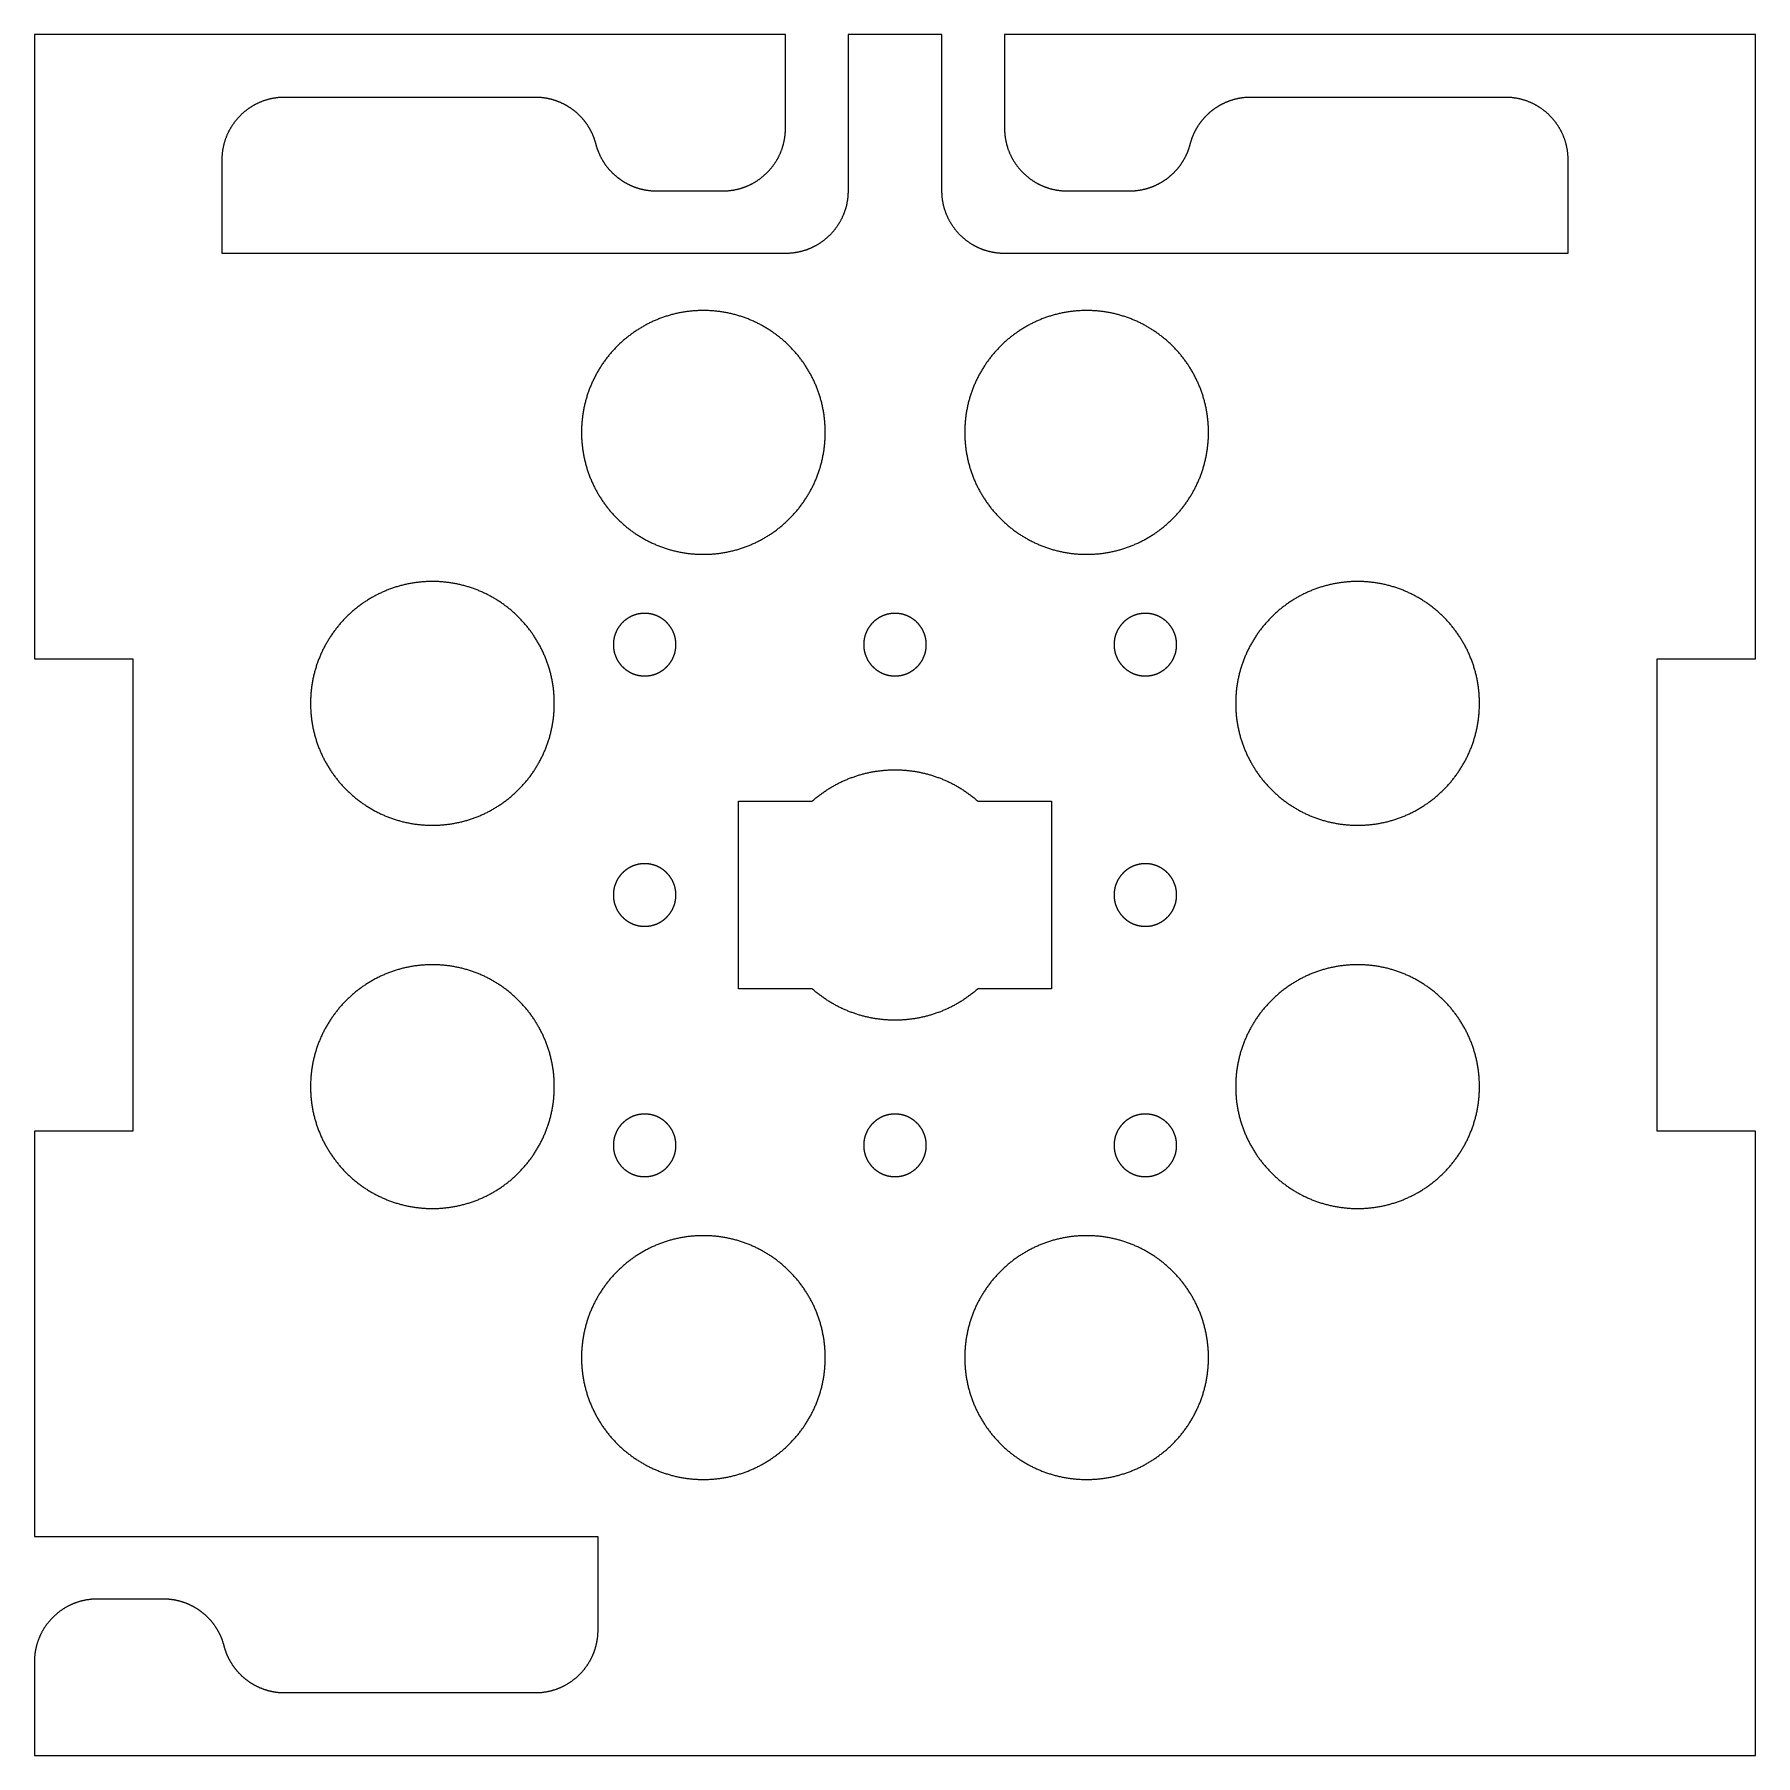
# Model space of a CAD drawing. Extents: x -13 to 42, y 40.2 to 95.2.
import ezdxf

# ---------------------------------------------------------------- set-up
doc = ezdxf.new("R2010")
doc.units = 0
doc.layers.get('0').update_dxf_attribs({"linetype": 'CONTINUOUS'})

msp = doc.modelspace()

# ---------------------------------------------------------------- linework, layer by layer
at = {"color": 7}
for points in [[(11, 92.25), (11, 95.25), (-13, 95.25), (-13, 75.3), (-9.85, 75.3), (-9.85, 60.2), (-13, 60.2), (-13, 47.25), (5, 47.25), (5, 44.25)], [(16, 90.25), (16, 95.25), (13, 95.25), (13, 90.25)], [(42, 60.2), (38.85, 60.2), (38.85, 75.3), (42, 75.3), (42, 95.25), (18, 95.25), (18, 92.25)], [(-6.118, 92.908), (-6.105, 92.917), (-6.091, 92.926), (-6.078, 92.935), (-6.064, 92.944), (-6.051, 92.952), (-6.037, 92.96), (-6.023, 92.969), (-6.009, 92.977), (-5.996, 92.985), (-5.982, 92.993), (-5.967, 93.001), (-5.953, 93.009), (-5.939, 93.016), (-5.925, 93.024), (-5.911, 93.031), (-5.896, 93.039), (-5.882, 93.046), (-5.867, 93.053), (-5.852, 93.06), (-5.838, 93.067), (-5.823, 93.073), (-5.808, 93.08), (-5.793, 93.086), (-5.778, 93.093)], [(-5.778, 93.093), (-5.764, 93.099), (-5.748, 93.105), (-5.733, 93.111), (-5.718, 93.117), (-5.703, 93.123), (-5.688, 93.129), (-5.672, 93.134), (-5.657, 93.14), (-5.641, 93.145), (-5.626, 93.15), (-5.61, 93.155), (-5.595, 93.16), (-5.579, 93.165), (-5.563, 93.17), (-5.548, 93.174), (-5.532, 93.179), (-5.516, 93.183), (-5.5, 93.187), (-5.484, 93.191), (-5.468, 93.195), (-5.452, 93.199), (-5.436, 93.202), (-5.419, 93.206), (-5.403, 93.209)], [(-5.403, 93.209), (-5.387, 93.213), (-5.37, 93.216), (-5.354, 93.219), (-5.338, 93.222), (-5.321, 93.224), (-5.305, 93.227), (-5.288, 93.229), (-5.271, 93.232), (-5.255, 93.234), (-5.238, 93.236), (-5.221, 93.238), (-5.204, 93.24), (-5.188, 93.241), (-5.171, 93.243), (-5.154, 93.244), (-5.137, 93.245), (-5.12, 93.246), (-5.103, 93.247), (-5.086, 93.248), (-5.069, 93.249), (-5.052, 93.249), (-5.034, 93.25), (-5.017, 93.25), (-5, 93.25)], [(-5, 93.25), (3, 93.25)], [(3, 93.25), (3.014, 93.25), (3.028, 93.25), (3.043, 93.25), (3.057, 93.249), (3.071, 93.249), (3.085, 93.248), (3.099, 93.248), (3.113, 93.247), (3.127, 93.246), (3.141, 93.245), (3.156, 93.244), (3.17, 93.243), (3.184, 93.242), (3.197, 93.24), (3.211, 93.239), (3.225, 93.237), (3.239, 93.236), (3.253, 93.234), (3.267, 93.232), (3.281, 93.23), (3.295, 93.228), (3.308, 93.226), (3.322, 93.224), (3.336, 93.222)], [(3.336, 93.222), (3.349, 93.219), (3.363, 93.217), (3.377, 93.214), (3.39, 93.212), (3.404, 93.209), (3.417, 93.206), (3.431, 93.203), (3.444, 93.2), (3.458, 93.197), (3.471, 93.194), (3.484, 93.191), (3.498, 93.187), (3.511, 93.184), (3.524, 93.18), (3.538, 93.177), (3.551, 93.173), (3.564, 93.169), (3.577, 93.165), (3.59, 93.161), (3.603, 93.157), (3.616, 93.153), (3.629, 93.149), (3.642, 93.144), (3.655, 93.14)], [(3.655, 93.14), (3.668, 93.135), (3.681, 93.131), (3.694, 93.126), (3.707, 93.121), (3.719, 93.116), (3.732, 93.111), (3.745, 93.106), (3.757, 93.101), (3.77, 93.096), (3.782, 93.091), (3.795, 93.085), (3.807, 93.08), (3.82, 93.074), (3.832, 93.069), (3.844, 93.063), (3.857, 93.057), (3.869, 93.051), (3.881, 93.046), (3.893, 93.04), (3.905, 93.033), (3.917, 93.027), (3.929, 93.021), (3.941, 93.015), (3.953, 93.008)], [(3.953, 93.008), (3.965, 93.002), (3.977, 92.995), (3.989, 92.988), (4.001, 92.982), (4.012, 92.975), (4.024, 92.968), (4.036, 92.961), (4.047, 92.954), (4.059, 92.947), (4.07, 92.94), (4.081, 92.932), (4.093, 92.925), (4.104, 92.918), (4.115, 92.91), (4.126, 92.903), (4.138, 92.895), (4.149, 92.887), (4.16, 92.879), (4.171, 92.872), (4.182, 92.864), (4.192, 92.856), (4.203, 92.848), (4.214, 92.839), (4.225, 92.831)], [(24.648, 92.831), (24.659, 92.839), (24.67, 92.848), (24.681, 92.856), (24.691, 92.864), (24.702, 92.872), (24.713, 92.879), (24.724, 92.887), (24.735, 92.895), (24.747, 92.903), (24.758, 92.91), (24.769, 92.918), (24.78, 92.925), (24.792, 92.932), (24.803, 92.94), (24.814, 92.947), (24.826, 92.954), (24.837, 92.961), (24.849, 92.968), (24.861, 92.975), (24.872, 92.982), (24.884, 92.988), (24.896, 92.995), (24.908, 93.002), (24.92, 93.008)], [(24.92, 93.008), (24.932, 93.015), (24.943, 93.021), (24.956, 93.027), (24.968, 93.033), (24.98, 93.04), (24.992, 93.046), (25.004, 93.051), (25.016, 93.057), (25.029, 93.063), (25.041, 93.069), (25.053, 93.074), (25.066, 93.08), (25.078, 93.085), (25.091, 93.091), (25.103, 93.096), (25.116, 93.101), (25.128, 93.106), (25.141, 93.111), (25.154, 93.116), (25.166, 93.121), (25.179, 93.126), (25.192, 93.131), (25.205, 93.135), (25.218, 93.14)], [(25.218, 93.14), (25.231, 93.144), (25.244, 93.149), (25.257, 93.153), (25.27, 93.157), (25.283, 93.161), (25.296, 93.165), (25.309, 93.169), (25.322, 93.173), (25.335, 93.177), (25.349, 93.18), (25.362, 93.184), (25.375, 93.187), (25.388, 93.191), (25.402, 93.194), (25.415, 93.197), (25.429, 93.2), (25.442, 93.203), (25.456, 93.206), (25.469, 93.209), (25.483, 93.212), (25.496, 93.214), (25.51, 93.217), (25.524, 93.219), (25.537, 93.222)], [(25.537, 93.222), (25.551, 93.224), (25.565, 93.226), (25.578, 93.228), (25.592, 93.23), (25.606, 93.232), (25.62, 93.234), (25.634, 93.236), (25.648, 93.237), (25.662, 93.239), (25.676, 93.24), (25.689, 93.242), (25.703, 93.243), (25.717, 93.244), (25.731, 93.245), (25.746, 93.246), (25.76, 93.247), (25.774, 93.248), (25.788, 93.248), (25.802, 93.249), (25.816, 93.249), (25.83, 93.25), (25.845, 93.25), (25.859, 93.25), (25.873, 93.25)], [(25.873, 93.25), (34, 93.25)], [(34, 93.25), (34.017, 93.25), (34.034, 93.25), (34.052, 93.249), (34.069, 93.249), (34.086, 93.248), (34.103, 93.247), (34.12, 93.246), (34.137, 93.245), (34.154, 93.244), (34.171, 93.243), (34.188, 93.241), (34.204, 93.24), (34.221, 93.238), (34.238, 93.236), (34.255, 93.234), (34.271, 93.232), (34.288, 93.229), (34.305, 93.227), (34.321, 93.224), (34.338, 93.222), (34.354, 93.219), (34.37, 93.216), (34.387, 93.213), (34.403, 93.209)], [(34.403, 93.209), (34.419, 93.206), (34.436, 93.202), (34.452, 93.199), (34.468, 93.195), (34.484, 93.191), (34.5, 93.187), (34.516, 93.183), (34.532, 93.179), (34.548, 93.174), (34.563, 93.17), (34.579, 93.165), (34.595, 93.16), (34.61, 93.155), (34.626, 93.15), (34.641, 93.145), (34.657, 93.14), (34.672, 93.134), (34.688, 93.129), (34.703, 93.123), (34.718, 93.117), (34.733, 93.111), (34.748, 93.105), (34.764, 93.099), (34.778, 93.093)], [(34.778, 93.093), (34.793, 93.086), (34.808, 93.08), (34.823, 93.073), (34.838, 93.067), (34.852, 93.06), (34.867, 93.053), (34.882, 93.046), (34.896, 93.039), (34.911, 93.031), (34.925, 93.024), (34.939, 93.016), (34.953, 93.009), (34.967, 93.001), (34.982, 92.993), (34.996, 92.985), (35.009, 92.977), (35.023, 92.969), (35.037, 92.96), (35.051, 92.952), (35.064, 92.944), (35.078, 92.935), (35.091, 92.926), (35.105, 92.917), (35.118, 92.908)], [(-6.658, 92.368), (-6.649, 92.381), (-6.64, 92.395), (-6.631, 92.408), (-6.622, 92.421), (-6.612, 92.434), (-6.603, 92.447), (-6.593, 92.459), (-6.583, 92.472), (-6.573, 92.485), (-6.563, 92.497), (-6.553, 92.51), (-6.543, 92.522), (-6.533, 92.534), (-6.523, 92.547), (-6.512, 92.559), (-6.502, 92.571), (-6.491, 92.583), (-6.48, 92.595), (-6.47, 92.607), (-6.459, 92.618), (-6.448, 92.63), (-6.437, 92.641), (-6.425, 92.653), (-6.414, 92.664)], [(-6.414, 92.664), (-6.403, 92.675), (-6.391, 92.687), (-6.38, 92.698), (-6.368, 92.709), (-6.357, 92.72), (-6.345, 92.73), (-6.333, 92.741), (-6.321, 92.752), (-6.309, 92.762), (-6.297, 92.773), (-6.284, 92.783), (-6.272, 92.793), (-6.26, 92.803), (-6.247, 92.813), (-6.235, 92.823), (-6.222, 92.833), (-6.209, 92.843), (-6.197, 92.853), (-6.184, 92.862), (-6.171, 92.872), (-6.158, 92.881), (-6.145, 92.89), (-6.131, 92.899), (-6.118, 92.908)], [(4.225, 92.831), (4.235, 92.823), (4.246, 92.814), (4.257, 92.806), (4.267, 92.797), (4.277, 92.789), (4.288, 92.78), (4.298, 92.772), (4.308, 92.763), (4.319, 92.754), (4.329, 92.745), (4.339, 92.736), (4.349, 92.727), (4.359, 92.718), (4.369, 92.708), (4.378, 92.699), (4.388, 92.69), (4.398, 92.68), (4.408, 92.671), (4.417, 92.661), (4.427, 92.652), (4.436, 92.642), (4.445, 92.632), (4.455, 92.623), (4.464, 92.613)], [(4.464, 92.613), (4.473, 92.603), (4.482, 92.593), (4.491, 92.583), (4.5, 92.573), (4.509, 92.562), (4.518, 92.552), (4.527, 92.542), (4.536, 92.531), (4.544, 92.521), (4.553, 92.51), (4.562, 92.5), (4.57, 92.489), (4.578, 92.478), (4.587, 92.468), (4.595, 92.457), (4.603, 92.446), (4.611, 92.435), (4.619, 92.424), (4.627, 92.413), (4.635, 92.402), (4.643, 92.391), (4.651, 92.38), (4.658, 92.368), (4.666, 92.357)], [(24.207, 92.357), (24.215, 92.368), (24.222, 92.38), (24.23, 92.391), (24.238, 92.402), (24.246, 92.413), (24.254, 92.424), (24.262, 92.435), (24.27, 92.446), (24.278, 92.457), (24.286, 92.468), (24.295, 92.478), (24.303, 92.489), (24.311, 92.5), (24.32, 92.51), (24.329, 92.521), (24.337, 92.531), (24.346, 92.542), (24.355, 92.552), (24.364, 92.562), (24.373, 92.573), (24.382, 92.583), (24.391, 92.593), (24.4, 92.603), (24.409, 92.613)], [(24.409, 92.613), (24.418, 92.623), (24.428, 92.632), (24.437, 92.642), (24.446, 92.652), (24.456, 92.661), (24.465, 92.671), (24.475, 92.68), (24.485, 92.69), (24.495, 92.699), (24.504, 92.708), (24.514, 92.718), (24.524, 92.727), (24.534, 92.736), (24.544, 92.745), (24.554, 92.754), (24.565, 92.763), (24.575, 92.772), (24.585, 92.78), (24.596, 92.789), (24.606, 92.797), (24.616, 92.806), (24.627, 92.814), (24.638, 92.823), (24.648, 92.831)], [(35.118, 92.908), (35.131, 92.899), (35.145, 92.89), (35.158, 92.881), (35.171, 92.872), (35.184, 92.862), (35.197, 92.853), (35.209, 92.843), (35.222, 92.833), (35.235, 92.823), (35.247, 92.813), (35.26, 92.803), (35.272, 92.793), (35.284, 92.783), (35.297, 92.773), (35.309, 92.762), (35.321, 92.752), (35.333, 92.741), (35.345, 92.73), (35.357, 92.72), (35.368, 92.709), (35.38, 92.698), (35.391, 92.687), (35.403, 92.675), (35.414, 92.664)], [(35.414, 92.664), (35.425, 92.653), (35.437, 92.641), (35.448, 92.63), (35.459, 92.618), (35.47, 92.607), (35.48, 92.595), (35.491, 92.583), (35.502, 92.571), (35.512, 92.559), (35.523, 92.547), (35.533, 92.534), (35.543, 92.522), (35.553, 92.51), (35.563, 92.497), (35.573, 92.485), (35.583, 92.472), (35.593, 92.459), (35.603, 92.447), (35.612, 92.434), (35.622, 92.421), (35.631, 92.408), (35.64, 92.395), (35.649, 92.381), (35.658, 92.368)], [(-6.959, 91.653), (-6.956, 91.669), (-6.952, 91.686), (-6.949, 91.702), (-6.945, 91.718), (-6.941, 91.734), (-6.937, 91.75), (-6.933, 91.766), (-6.929, 91.782), (-6.924, 91.798), (-6.92, 91.813), (-6.915, 91.829), (-6.91, 91.845), (-6.905, 91.86), (-6.9, 91.876), (-6.895, 91.891), (-6.89, 91.907), (-6.884, 91.922), (-6.879, 91.938), (-6.873, 91.953), (-6.867, 91.968), (-6.861, 91.983), (-6.855, 91.998), (-6.849, 92.014), (-6.843, 92.028)], [(-6.843, 92.028), (-6.836, 92.043), (-6.83, 92.058), (-6.823, 92.073), (-6.817, 92.088), (-6.81, 92.102), (-6.803, 92.117), (-6.796, 92.132), (-6.789, 92.146), (-6.781, 92.161), (-6.774, 92.175), (-6.766, 92.189), (-6.759, 92.203), (-6.751, 92.217), (-6.743, 92.232), (-6.735, 92.246), (-6.727, 92.259), (-6.719, 92.273), (-6.71, 92.287), (-6.702, 92.301), (-6.694, 92.314), (-6.685, 92.328), (-6.676, 92.341), (-6.667, 92.355), (-6.658, 92.368)], [(4.666, 92.357), (4.674, 92.345), (4.681, 92.334), (4.688, 92.323), (4.696, 92.311), (4.703, 92.299), (4.71, 92.288), (4.717, 92.276), (4.724, 92.264), (4.731, 92.252), (4.738, 92.24), (4.745, 92.228), (4.751, 92.216), (4.758, 92.204), (4.764, 92.192), (4.771, 92.18), (4.777, 92.168), (4.784, 92.155), (4.79, 92.143), (4.796, 92.131), (4.802, 92.118), (4.808, 92.106), (4.814, 92.093), (4.82, 92.081), (4.825, 92.068)], [(4.825, 92.068), (4.831, 92.055), (4.836, 92.043), (4.842, 92.03), (4.847, 92.017), (4.853, 92.004), (4.858, 91.991), (4.863, 91.978), (4.868, 91.965), (4.873, 91.952), (4.878, 91.939), (4.883, 91.926), (4.887, 91.912), (4.892, 91.899), (4.896, 91.886), (4.901, 91.872), (4.905, 91.859), (4.909, 91.846), (4.913, 91.832), (4.918, 91.818), (4.922, 91.805), (4.925, 91.791), (4.929, 91.778), (4.933, 91.764), (4.936, 91.75)], [(10.959, 91.847), (10.963, 91.863), (10.966, 91.88), (10.969, 91.896), (10.972, 91.912), (10.974, 91.929), (10.977, 91.945), (10.979, 91.962), (10.982, 91.979), (10.984, 91.995), (10.986, 92.012), (10.988, 92.029), (10.99, 92.046), (10.991, 92.062), (10.993, 92.079), (10.994, 92.096), (10.995, 92.113), (10.996, 92.13), (10.997, 92.147), (10.998, 92.164), (10.999, 92.181), (10.999, 92.198), (11, 92.216), (11, 92.233), (11, 92.25)], [(18, 92.25), (18, 92.233), (18, 92.216), (18.001, 92.198), (18.001, 92.181), (18.002, 92.164), (18.003, 92.147), (18.004, 92.13), (18.005, 92.113), (18.006, 92.096), (18.007, 92.079), (18.009, 92.062), (18.01, 92.046), (18.012, 92.029), (18.014, 92.012), (18.016, 91.995), (18.018, 91.979), (18.021, 91.962), (18.023, 91.945), (18.026, 91.929), (18.028, 91.912), (18.031, 91.896), (18.034, 91.88), (18.037, 91.863), (18.041, 91.847)], [(23.936, 91.75), (23.94, 91.764), (23.944, 91.778), (23.948, 91.791), (23.951, 91.805), (23.955, 91.818), (23.96, 91.832), (23.964, 91.846), (23.968, 91.859), (23.972, 91.872), (23.977, 91.886), (23.981, 91.899), (23.986, 91.912), (23.99, 91.926), (23.995, 91.939), (24, 91.952), (24.005, 91.965), (24.01, 91.978), (24.015, 91.991), (24.02, 92.004), (24.026, 92.017), (24.031, 92.03), (24.037, 92.043), (24.042, 92.055), (24.048, 92.068)], [(24.048, 92.068), (24.053, 92.081), (24.059, 92.093), (24.065, 92.106), (24.071, 92.118), (24.077, 92.131), (24.083, 92.143), (24.089, 92.155), (24.096, 92.168), (24.102, 92.18), (24.109, 92.192), (24.115, 92.204), (24.122, 92.216), (24.128, 92.228), (24.135, 92.24), (24.142, 92.252), (24.149, 92.264), (24.156, 92.276), (24.163, 92.288), (24.17, 92.299), (24.177, 92.311), (24.185, 92.323), (24.192, 92.334), (24.199, 92.345), (24.207, 92.357)], [(35.658, 92.368), (35.667, 92.355), (35.676, 92.341), (35.685, 92.328), (35.694, 92.314), (35.702, 92.301), (35.71, 92.287), (35.719, 92.273), (35.727, 92.259), (35.735, 92.246), (35.743, 92.232), (35.751, 92.217), (35.759, 92.203), (35.766, 92.189), (35.774, 92.175), (35.781, 92.161), (35.789, 92.146), (35.796, 92.132), (35.803, 92.117), (35.81, 92.102), (35.817, 92.088), (35.823, 92.073), (35.83, 92.058), (35.836, 92.043), (35.843, 92.028)], [(35.843, 92.028), (35.849, 92.014), (35.855, 91.998), (35.861, 91.983), (35.867, 91.968), (35.873, 91.953), (35.879, 91.938), (35.884, 91.922), (35.89, 91.907), (35.895, 91.891), (35.9, 91.876), (35.905, 91.86), (35.91, 91.845), (35.915, 91.829), (35.92, 91.813), (35.924, 91.798), (35.929, 91.782), (35.933, 91.766), (35.937, 91.75), (35.941, 91.734), (35.945, 91.718), (35.949, 91.702), (35.952, 91.686), (35.956, 91.669), (35.959, 91.653)], [(-7, 91.25), (-7, 91.267), (-7, 91.284), (-6.999, 91.302), (-6.999, 91.319), (-6.998, 91.336), (-6.997, 91.353), (-6.996, 91.37), (-6.995, 91.387), (-6.994, 91.404), (-6.993, 91.421), (-6.991, 91.438), (-6.99, 91.454), (-6.988, 91.471), (-6.986, 91.488), (-6.984, 91.505), (-6.982, 91.521), (-6.979, 91.538), (-6.977, 91.555), (-6.974, 91.571), (-6.972, 91.588), (-6.969, 91.604), (-6.966, 91.62), (-6.963, 91.637), (-6.959, 91.653)], [(4.936, 91.75), (4.94, 91.736), (4.944, 91.722), (4.948, 91.709), (4.951, 91.695), (4.955, 91.682), (4.96, 91.668), (4.964, 91.654), (4.968, 91.641), (4.972, 91.628), (4.977, 91.614), (4.981, 91.601), (4.986, 91.588), (4.99, 91.574), (4.995, 91.561), (5, 91.548), (5.005, 91.535), (5.01, 91.522), (5.015, 91.509), (5.02, 91.496), (5.026, 91.483), (5.031, 91.47), (5.037, 91.457), (5.042, 91.445), (5.048, 91.432)], [(5.048, 91.432), (5.053, 91.419), (5.059, 91.407), (5.065, 91.394), (5.071, 91.382), (5.077, 91.369), (5.083, 91.357), (5.089, 91.345), (5.096, 91.332), (5.102, 91.32), (5.109, 91.308), (5.115, 91.296), (5.122, 91.284), (5.128, 91.272), (5.135, 91.26), (5.142, 91.248), (5.149, 91.236), (5.156, 91.224), (5.163, 91.212), (5.17, 91.201), (5.177, 91.189), (5.185, 91.177), (5.192, 91.166), (5.199, 91.154), (5.207, 91.143)], [(10.658, 91.132), (10.667, 91.145), (10.676, 91.159), (10.685, 91.172), (10.694, 91.186), (10.702, 91.199), (10.71, 91.213), (10.719, 91.227), (10.727, 91.241), (10.735, 91.254), (10.743, 91.268), (10.751, 91.283), (10.759, 91.297), (10.766, 91.311), (10.774, 91.325), (10.781, 91.339), (10.789, 91.354), (10.796, 91.368), (10.803, 91.383), (10.81, 91.398), (10.817, 91.412), (10.823, 91.427), (10.83, 91.442), (10.836, 91.457), (10.843, 91.472)], [(10.843, 91.472), (10.849, 91.486), (10.855, 91.502), (10.861, 91.517), (10.867, 91.532), (10.873, 91.547), (10.879, 91.562), (10.884, 91.578), (10.89, 91.593), (10.895, 91.609), (10.9, 91.624), (10.905, 91.64), (10.91, 91.655), (10.915, 91.671), (10.92, 91.687), (10.924, 91.702), (10.929, 91.718), (10.933, 91.734), (10.937, 91.75), (10.941, 91.766), (10.945, 91.782), (10.949, 91.798), (10.952, 91.814), (10.956, 91.831), (10.959, 91.847)], [(18.041, 91.847), (18.044, 91.831), (18.048, 91.814), (18.051, 91.798), (18.055, 91.782), (18.059, 91.766), (18.063, 91.75), (18.067, 91.734), (18.071, 91.718), (18.076, 91.702), (18.08, 91.687), (18.085, 91.671), (18.09, 91.655), (18.095, 91.64), (18.1, 91.624), (18.105, 91.609), (18.11, 91.593), (18.116, 91.578), (18.121, 91.562), (18.127, 91.547), (18.133, 91.532), (18.139, 91.517), (18.145, 91.502), (18.151, 91.486), (18.157, 91.472)], [(18.157, 91.472), (18.164, 91.457), (18.17, 91.442), (18.177, 91.427), (18.183, 91.412), (18.19, 91.398), (18.197, 91.383), (18.204, 91.368), (18.211, 91.354), (18.219, 91.339), (18.226, 91.325), (18.234, 91.311), (18.241, 91.297), (18.249, 91.283), (18.257, 91.268), (18.265, 91.254), (18.273, 91.241), (18.281, 91.227), (18.29, 91.213), (18.298, 91.199), (18.306, 91.186), (18.315, 91.172), (18.324, 91.159), (18.333, 91.145), (18.342, 91.132)], [(23.666, 91.143), (23.674, 91.154), (23.681, 91.166), (23.688, 91.177), (23.696, 91.189), (23.703, 91.201), (23.71, 91.212), (23.717, 91.224), (23.724, 91.236), (23.731, 91.248), (23.738, 91.26), (23.745, 91.272), (23.751, 91.284), (23.758, 91.296), (23.764, 91.308), (23.771, 91.32), (23.777, 91.332), (23.784, 91.345), (23.79, 91.357), (23.796, 91.369), (23.802, 91.382), (23.808, 91.394), (23.814, 91.407), (23.82, 91.419), (23.825, 91.432)], [(23.825, 91.432), (23.831, 91.445), (23.836, 91.457), (23.842, 91.47), (23.847, 91.483), (23.853, 91.496), (23.858, 91.509), (23.863, 91.522), (23.868, 91.535), (23.873, 91.548), (23.878, 91.561), (23.882, 91.574), (23.887, 91.588), (23.892, 91.601), (23.896, 91.614), (23.901, 91.628), (23.905, 91.641), (23.909, 91.654), (23.913, 91.668), (23.918, 91.682), (23.922, 91.695), (23.925, 91.709), (23.929, 91.722), (23.933, 91.736), (23.936, 91.75)], [(35.959, 91.653), (35.963, 91.637), (35.966, 91.62), (35.969, 91.604), (35.972, 91.588), (35.974, 91.571), (35.977, 91.555), (35.979, 91.538), (35.982, 91.521), (35.984, 91.505), (35.986, 91.488), (35.988, 91.471), (35.99, 91.454), (35.991, 91.438), (35.993, 91.421), (35.994, 91.404), (35.995, 91.387), (35.996, 91.37), (35.997, 91.353), (35.998, 91.336), (35.999, 91.319), (35.999, 91.302), (36, 91.284), (36, 91.267), (36, 91.25)], [(11, 88.25), (-7, 88.25), (-7, 91.25)], [(5.207, 91.143), (5.215, 91.132), (5.222, 91.12), (5.23, 91.109), (5.238, 91.098), (5.246, 91.087), (5.254, 91.076), (5.262, 91.065), (5.27, 91.054), (5.278, 91.043), (5.286, 91.032), (5.295, 91.022), (5.303, 91.011), (5.311, 91), (5.32, 90.99), (5.329, 90.979), (5.337, 90.969), (5.346, 90.958), (5.355, 90.948), (5.364, 90.938), (5.373, 90.927), (5.382, 90.917), (5.391, 90.907), (5.4, 90.897), (5.409, 90.887)], [(5.409, 90.887), (5.418, 90.877), (5.428, 90.868), (5.437, 90.858), (5.446, 90.848), (5.456, 90.839), (5.465, 90.829), (5.475, 90.82), (5.485, 90.81), (5.495, 90.801), (5.504, 90.792), (5.514, 90.782), (5.524, 90.773), (5.534, 90.764), (5.544, 90.755), (5.554, 90.746), (5.565, 90.737), (5.575, 90.728), (5.585, 90.72), (5.596, 90.711), (5.606, 90.703), (5.616, 90.694), (5.627, 90.686), (5.638, 90.677), (5.648, 90.669)], [(10.118, 90.592), (10.131, 90.601), (10.145, 90.61), (10.158, 90.619), (10.171, 90.628), (10.184, 90.638), (10.197, 90.647), (10.209, 90.657), (10.222, 90.667), (10.235, 90.677), (10.247, 90.687), (10.26, 90.697), (10.272, 90.707), (10.284, 90.717), (10.297, 90.727), (10.309, 90.738), (10.321, 90.748), (10.333, 90.759), (10.345, 90.77), (10.357, 90.78), (10.368, 90.791), (10.38, 90.802), (10.391, 90.813), (10.403, 90.825), (10.414, 90.836)], [(10.414, 90.836), (10.425, 90.847), (10.437, 90.859), (10.448, 90.87), (10.459, 90.882), (10.47, 90.893), (10.48, 90.905), (10.491, 90.917), (10.502, 90.929), (10.512, 90.941), (10.523, 90.953), (10.533, 90.966), (10.543, 90.978), (10.553, 90.99), (10.563, 91.003), (10.573, 91.015), (10.583, 91.028), (10.593, 91.041), (10.603, 91.053), (10.612, 91.066), (10.622, 91.079), (10.631, 91.092), (10.64, 91.105), (10.649, 91.119), (10.658, 91.132)], [(36, 91.25), (36, 88.25), (18, 88.25)], [(18.342, 91.132), (18.351, 91.119), (18.36, 91.105), (18.369, 91.092), (18.378, 91.079), (18.388, 91.066), (18.397, 91.053), (18.407, 91.041), (18.417, 91.028), (18.427, 91.015), (18.437, 91.003), (18.447, 90.99), (18.457, 90.978), (18.467, 90.966), (18.477, 90.953), (18.488, 90.941), (18.498, 90.929), (18.509, 90.917), (18.52, 90.905), (18.53, 90.893), (18.541, 90.882), (18.552, 90.87), (18.563, 90.859), (18.575, 90.847), (18.586, 90.836)], [(18.586, 90.836), (18.597, 90.825), (18.609, 90.813), (18.62, 90.802), (18.632, 90.791), (18.643, 90.78), (18.655, 90.77), (18.667, 90.759), (18.679, 90.748), (18.691, 90.738), (18.703, 90.727), (18.716, 90.717), (18.728, 90.707), (18.74, 90.697), (18.753, 90.687), (18.765, 90.677), (18.778, 90.667), (18.791, 90.657), (18.803, 90.647), (18.816, 90.638), (18.829, 90.628), (18.842, 90.619), (18.855, 90.61), (18.869, 90.601), (18.882, 90.592)], [(23.225, 90.669), (23.235, 90.677), (23.246, 90.686), (23.257, 90.694), (23.267, 90.703), (23.277, 90.711), (23.288, 90.72), (23.298, 90.728), (23.308, 90.737), (23.319, 90.746), (23.329, 90.755), (23.339, 90.764), (23.349, 90.773), (23.359, 90.782), (23.369, 90.792), (23.378, 90.801), (23.388, 90.81), (23.398, 90.82), (23.408, 90.829), (23.417, 90.839), (23.427, 90.848), (23.436, 90.858), (23.445, 90.868), (23.455, 90.877), (23.464, 90.887)], [(23.464, 90.887), (23.473, 90.897), (23.482, 90.907), (23.491, 90.917), (23.5, 90.927), (23.509, 90.938), (23.518, 90.948), (23.527, 90.958), (23.536, 90.969), (23.544, 90.979), (23.553, 90.99), (23.562, 91), (23.57, 91.011), (23.578, 91.022), (23.587, 91.032), (23.595, 91.043), (23.603, 91.054), (23.611, 91.065), (23.619, 91.076), (23.627, 91.087), (23.635, 91.098), (23.643, 91.109), (23.651, 91.12), (23.658, 91.132), (23.666, 91.143)], [(5.648, 90.669), (5.659, 90.661), (5.67, 90.652), (5.681, 90.644), (5.691, 90.636), (5.702, 90.628), (5.713, 90.621), (5.724, 90.613), (5.735, 90.605), (5.747, 90.597), (5.758, 90.59), (5.769, 90.582), (5.78, 90.575), (5.792, 90.568), (5.803, 90.56), (5.814, 90.553), (5.826, 90.546), (5.837, 90.539), (5.849, 90.532), (5.861, 90.525), (5.872, 90.518), (5.884, 90.512), (5.896, 90.505), (5.908, 90.498), (5.92, 90.492)], [(5.92, 90.492), (5.932, 90.485), (5.943, 90.479), (5.956, 90.473), (5.968, 90.467), (5.98, 90.46), (5.992, 90.454), (6.004, 90.449), (6.016, 90.443), (6.029, 90.437), (6.041, 90.431), (6.053, 90.426), (6.066, 90.42), (6.078, 90.415), (6.091, 90.409), (6.103, 90.404), (6.116, 90.399), (6.128, 90.394), (6.141, 90.389), (6.154, 90.384), (6.166, 90.379), (6.179, 90.374), (6.192, 90.369), (6.205, 90.365), (6.218, 90.36)], [(6.218, 90.36), (6.231, 90.356), (6.244, 90.351), (6.257, 90.347), (6.27, 90.343), (6.283, 90.339), (6.296, 90.335), (6.309, 90.331), (6.322, 90.327), (6.335, 90.323), (6.349, 90.32), (6.362, 90.316), (6.375, 90.313), (6.388, 90.309), (6.402, 90.306), (6.415, 90.303), (6.429, 90.3), (6.442, 90.297), (6.456, 90.294), (6.469, 90.291), (6.483, 90.288), (6.496, 90.286), (6.51, 90.283), (6.524, 90.281), (6.537, 90.278)], [(6.537, 90.278), (6.551, 90.276), (6.565, 90.274), (6.578, 90.272), (6.592, 90.27), (6.606, 90.268), (6.62, 90.266), (6.634, 90.264), (6.648, 90.263), (6.662, 90.261), (6.676, 90.26), (6.689, 90.258), (6.703, 90.257), (6.717, 90.256), (6.731, 90.255), (6.746, 90.254), (6.76, 90.253), (6.774, 90.252), (6.788, 90.252), (6.802, 90.251), (6.816, 90.251), (6.83, 90.25), (6.845, 90.25), (6.859, 90.25), (6.873, 90.25)], [(6.873, 90.25), (9, 90.25)], [(9, 90.25), (9.017, 90.25), (9.034, 90.25), (9.052, 90.251), (9.069, 90.251), (9.086, 90.252), (9.103, 90.253), (9.12, 90.254), (9.137, 90.255), (9.154, 90.256), (9.171, 90.257), (9.188, 90.259), (9.204, 90.26), (9.221, 90.262), (9.238, 90.264), (9.255, 90.266), (9.271, 90.268), (9.288, 90.271), (9.305, 90.273), (9.321, 90.276), (9.338, 90.278), (9.354, 90.281), (9.37, 90.284), (9.387, 90.287), (9.403, 90.291)], [(9.403, 90.291), (9.419, 90.294), (9.436, 90.298), (9.452, 90.301), (9.468, 90.305), (9.484, 90.309), (9.5, 90.313), (9.516, 90.317), (9.532, 90.321), (9.548, 90.326), (9.563, 90.33), (9.579, 90.335), (9.595, 90.34), (9.61, 90.345), (9.626, 90.35), (9.641, 90.355), (9.657, 90.36), (9.672, 90.366), (9.688, 90.371), (9.703, 90.377), (9.718, 90.383), (9.733, 90.389), (9.748, 90.395), (9.764, 90.401), (9.778, 90.407)], [(9.778, 90.407), (9.793, 90.414), (9.808, 90.42), (9.823, 90.427), (9.838, 90.433), (9.852, 90.44), (9.867, 90.447), (9.882, 90.454), (9.896, 90.461), (9.911, 90.469), (9.925, 90.476), (9.939, 90.484), (9.953, 90.491), (9.967, 90.499), (9.982, 90.507), (9.996, 90.515), (10.009, 90.523), (10.023, 90.531), (10.037, 90.54), (10.051, 90.548), (10.064, 90.556), (10.078, 90.565), (10.091, 90.574), (10.105, 90.583), (10.118, 90.592)], [(13, 90.25), (13, 90.233), (13, 90.216), (12.999, 90.198), (12.999, 90.181), (12.998, 90.164), (12.997, 90.147), (12.996, 90.13), (12.995, 90.113), (12.994, 90.096), (12.993, 90.079), (12.991, 90.062), (12.99, 90.046), (12.988, 90.029), (12.986, 90.012), (12.984, 89.995), (12.982, 89.979), (12.979, 89.962), (12.977, 89.945), (12.974, 89.929), (12.972, 89.912), (12.969, 89.896), (12.966, 89.88), (12.963, 89.863), (12.959, 89.847)], [(16.041, 89.847), (16.037, 89.863), (16.034, 89.88), (16.031, 89.896), (16.028, 89.912), (16.026, 89.929), (16.023, 89.945), (16.021, 89.962), (16.018, 89.979), (16.016, 89.995), (16.014, 90.012), (16.012, 90.029), (16.01, 90.046), (16.009, 90.062), (16.007, 90.079), (16.006, 90.096), (16.005, 90.113), (16.004, 90.13), (16.003, 90.147), (16.002, 90.164), (16.001, 90.181), (16.001, 90.198), (16, 90.216), (16, 90.233), (16, 90.25)], [(18.882, 90.592), (18.895, 90.583), (18.909, 90.574), (18.922, 90.565), (18.936, 90.556), (18.949, 90.548), (18.963, 90.54), (18.977, 90.531), (18.991, 90.523), (19.004, 90.515), (19.018, 90.507), (19.033, 90.499), (19.047, 90.491), (19.061, 90.484), (19.075, 90.476), (19.089, 90.469), (19.104, 90.461), (19.118, 90.454), (19.133, 90.447), (19.148, 90.44), (19.162, 90.433), (19.177, 90.427), (19.192, 90.42), (19.207, 90.414), (19.222, 90.407)], [(19.222, 90.407), (19.236, 90.401), (19.252, 90.395), (19.267, 90.389), (19.282, 90.383), (19.297, 90.377), (19.312, 90.371), (19.328, 90.366), (19.343, 90.36), (19.359, 90.355), (19.374, 90.35), (19.39, 90.345), (19.405, 90.34), (19.421, 90.335), (19.437, 90.33), (19.452, 90.326), (19.468, 90.321), (19.484, 90.317), (19.5, 90.313), (19.516, 90.309), (19.532, 90.305), (19.548, 90.301), (19.564, 90.298), (19.581, 90.294), (19.597, 90.291)], [(19.597, 90.291), (19.613, 90.287), (19.63, 90.284), (19.646, 90.281), (19.662, 90.278), (19.679, 90.276), (19.695, 90.273), (19.712, 90.271), (19.729, 90.268), (19.745, 90.266), (19.762, 90.264), (19.779, 90.262), (19.796, 90.26), (19.812, 90.259), (19.829, 90.257), (19.846, 90.256), (19.863, 90.255), (19.88, 90.254), (19.897, 90.253), (19.914, 90.252), (19.931, 90.251), (19.948, 90.251), (19.966, 90.25), (19.983, 90.25), (20, 90.25)], [(20, 90.25), (22, 90.25)], [(22, 90.25), (22.014, 90.25), (22.028, 90.25), (22.043, 90.25), (22.057, 90.251), (22.071, 90.251), (22.085, 90.252), (22.099, 90.252), (22.113, 90.253), (22.127, 90.254), (22.141, 90.255), (22.156, 90.256), (22.17, 90.257), (22.184, 90.258), (22.197, 90.26), (22.211, 90.261), (22.225, 90.263), (22.239, 90.264), (22.253, 90.266), (22.267, 90.268), (22.281, 90.27), (22.295, 90.272), (22.308, 90.274), (22.322, 90.276), (22.336, 90.278)], [(22.336, 90.278), (22.349, 90.281), (22.363, 90.283), (22.377, 90.286), (22.39, 90.288), (22.404, 90.291), (22.417, 90.294), (22.431, 90.297), (22.444, 90.3), (22.458, 90.303), (22.471, 90.306), (22.484, 90.309), (22.498, 90.313), (22.511, 90.316), (22.524, 90.32), (22.538, 90.323), (22.551, 90.327), (22.564, 90.331), (22.577, 90.335), (22.59, 90.339), (22.603, 90.343), (22.616, 90.347), (22.629, 90.351), (22.642, 90.356), (22.655, 90.36)], [(22.655, 90.36), (22.668, 90.365), (22.681, 90.369), (22.694, 90.374), (22.707, 90.379), (22.719, 90.384), (22.732, 90.389), (22.745, 90.394), (22.757, 90.399), (22.77, 90.404), (22.782, 90.409), (22.795, 90.415), (22.807, 90.42), (22.82, 90.426), (22.832, 90.431), (22.844, 90.437), (22.857, 90.443), (22.869, 90.449), (22.881, 90.454), (22.893, 90.46), (22.905, 90.467), (22.917, 90.473), (22.929, 90.479), (22.941, 90.485), (22.953, 90.492)], [(22.953, 90.492), (22.965, 90.498), (22.977, 90.505), (22.989, 90.512), (23.001, 90.518), (23.012, 90.525), (23.024, 90.532), (23.036, 90.539), (23.047, 90.546), (23.059, 90.553), (23.07, 90.56), (23.081, 90.568), (23.093, 90.575), (23.104, 90.582), (23.115, 90.59), (23.126, 90.597), (23.138, 90.605), (23.149, 90.613), (23.16, 90.621), (23.171, 90.628), (23.182, 90.636), (23.192, 90.644), (23.203, 90.652), (23.214, 90.661), (23.225, 90.669)], [(12.959, 89.847), (12.956, 89.831), (12.952, 89.814), (12.949, 89.798), (12.945, 89.782), (12.941, 89.766), (12.937, 89.75), (12.933, 89.734), (12.929, 89.718), (12.924, 89.702), (12.92, 89.687), (12.915, 89.671), (12.91, 89.655), (12.905, 89.64), (12.9, 89.624), (12.895, 89.609), (12.89, 89.593), (12.884, 89.578), (12.879, 89.562), (12.873, 89.547), (12.867, 89.532), (12.861, 89.517), (12.855, 89.502), (12.849, 89.486), (12.843, 89.472)], [(16.157, 89.472), (16.151, 89.486), (16.145, 89.502), (16.139, 89.517), (16.133, 89.532), (16.127, 89.547), (16.121, 89.562), (16.116, 89.578), (16.11, 89.593), (16.105, 89.609), (16.1, 89.624), (16.095, 89.64), (16.09, 89.655), (16.085, 89.671), (16.08, 89.687), (16.076, 89.702), (16.071, 89.718), (16.067, 89.734), (16.063, 89.75), (16.059, 89.766), (16.055, 89.782), (16.051, 89.798), (16.048, 89.814), (16.044, 89.831), (16.041, 89.847)], [(12.658, 89.132), (12.649, 89.119), (12.64, 89.105), (12.631, 89.092), (12.622, 89.079), (12.612, 89.066), (12.603, 89.053), (12.593, 89.041), (12.583, 89.028), (12.573, 89.015), (12.563, 89.003), (12.553, 88.99), (12.543, 88.978), (12.533, 88.966), (12.523, 88.953), (12.512, 88.941), (12.502, 88.929), (12.491, 88.917), (12.48, 88.905), (12.47, 88.893), (12.459, 88.882), (12.448, 88.87), (12.437, 88.859), (12.425, 88.847), (12.414, 88.836)], [(12.843, 89.472), (12.836, 89.457), (12.83, 89.442), (12.823, 89.427), (12.817, 89.412), (12.81, 89.398), (12.803, 89.383), (12.796, 89.368), (12.789, 89.354), (12.781, 89.339), (12.774, 89.325), (12.766, 89.311), (12.759, 89.297), (12.751, 89.283), (12.743, 89.268), (12.735, 89.254), (12.727, 89.241), (12.719, 89.227), (12.71, 89.213), (12.702, 89.199), (12.694, 89.186), (12.685, 89.172), (12.676, 89.159), (12.667, 89.145), (12.658, 89.132)], [(16.342, 89.132), (16.333, 89.145), (16.324, 89.159), (16.315, 89.172), (16.306, 89.186), (16.298, 89.199), (16.29, 89.213), (16.281, 89.227), (16.273, 89.241), (16.265, 89.254), (16.257, 89.268), (16.249, 89.283), (16.241, 89.297), (16.234, 89.311), (16.226, 89.325), (16.219, 89.339), (16.211, 89.354), (16.204, 89.368), (16.197, 89.383), (16.19, 89.398), (16.183, 89.412), (16.177, 89.427), (16.17, 89.442), (16.164, 89.457), (16.157, 89.472)], [(16.586, 88.836), (16.575, 88.847), (16.563, 88.859), (16.552, 88.87), (16.541, 88.882), (16.53, 88.893), (16.52, 88.905), (16.509, 88.917), (16.498, 88.929), (16.488, 88.941), (16.477, 88.953), (16.467, 88.966), (16.457, 88.978), (16.447, 88.99), (16.437, 89.003), (16.427, 89.015), (16.417, 89.028), (16.407, 89.041), (16.397, 89.053), (16.388, 89.066), (16.378, 89.079), (16.369, 89.092), (16.36, 89.105), (16.351, 89.119), (16.342, 89.132)], [(12.118, 88.592), (12.105, 88.583), (12.091, 88.574), (12.078, 88.565), (12.064, 88.556), (12.051, 88.548), (12.037, 88.54), (12.023, 88.531), (12.009, 88.523), (11.996, 88.515), (11.982, 88.507), (11.967, 88.499), (11.953, 88.491), (11.939, 88.484), (11.925, 88.476), (11.911, 88.469), (11.896, 88.461), (11.882, 88.454), (11.867, 88.447), (11.852, 88.44), (11.838, 88.433), (11.823, 88.427), (11.808, 88.42), (11.793, 88.414), (11.778, 88.407)], [(12.414, 88.836), (12.403, 88.825), (12.391, 88.813), (12.38, 88.802), (12.368, 88.791), (12.357, 88.78), (12.345, 88.77), (12.333, 88.759), (12.321, 88.748), (12.309, 88.738), (12.297, 88.727), (12.284, 88.717), (12.272, 88.707), (12.26, 88.697), (12.247, 88.687), (12.235, 88.677), (12.222, 88.667), (12.209, 88.657), (12.197, 88.647), (12.184, 88.638), (12.171, 88.628), (12.158, 88.619), (12.145, 88.61), (12.131, 88.601), (12.118, 88.592)], [(16.882, 88.592), (16.869, 88.601), (16.855, 88.61), (16.842, 88.619), (16.829, 88.628), (16.816, 88.638), (16.803, 88.647), (16.791, 88.657), (16.778, 88.667), (16.765, 88.677), (16.753, 88.687), (16.74, 88.697), (16.728, 88.707), (16.716, 88.717), (16.703, 88.727), (16.691, 88.738), (16.679, 88.748), (16.667, 88.759), (16.655, 88.77), (16.643, 88.78), (16.632, 88.791), (16.62, 88.802), (16.609, 88.813), (16.597, 88.825), (16.586, 88.836)], [(17.222, 88.407), (17.207, 88.414), (17.192, 88.42), (17.177, 88.427), (17.162, 88.433), (17.148, 88.44), (17.133, 88.447), (17.118, 88.454), (17.104, 88.461), (17.089, 88.469), (17.075, 88.476), (17.061, 88.484), (17.047, 88.491), (17.033, 88.499), (17.018, 88.507), (17.004, 88.515), (16.991, 88.523), (16.977, 88.531), (16.963, 88.54), (16.949, 88.548), (16.936, 88.556), (16.922, 88.565), (16.909, 88.574), (16.895, 88.583), (16.882, 88.592)], [(11.403, 88.291), (11.387, 88.287), (11.37, 88.284), (11.354, 88.281), (11.338, 88.278), (11.321, 88.276), (11.305, 88.273), (11.288, 88.271), (11.271, 88.268), (11.255, 88.266), (11.238, 88.264), (11.221, 88.262), (11.204, 88.26), (11.188, 88.259), (11.171, 88.257), (11.154, 88.256), (11.137, 88.255), (11.12, 88.254), (11.103, 88.253), (11.086, 88.252), (11.069, 88.251), (11.052, 88.251), (11.034, 88.25), (11.017, 88.25), (11, 88.25)], [(11.778, 88.407), (11.764, 88.401), (11.748, 88.395), (11.733, 88.389), (11.718, 88.383), (11.703, 88.377), (11.688, 88.371), (11.672, 88.366), (11.657, 88.36), (11.641, 88.355), (11.626, 88.35), (11.61, 88.345), (11.595, 88.34), (11.579, 88.335), (11.563, 88.33), (11.548, 88.326), (11.532, 88.321), (11.516, 88.317), (11.5, 88.313), (11.484, 88.309), (11.468, 88.305), (11.452, 88.301), (11.436, 88.298), (11.419, 88.294), (11.403, 88.291)], [(17.597, 88.291), (17.581, 88.294), (17.564, 88.298), (17.548, 88.301), (17.532, 88.305), (17.516, 88.309), (17.5, 88.313), (17.484, 88.317), (17.468, 88.321), (17.452, 88.326), (17.437, 88.33), (17.421, 88.335), (17.405, 88.34), (17.39, 88.345), (17.374, 88.35), (17.359, 88.355), (17.343, 88.36), (17.328, 88.366), (17.312, 88.371), (17.297, 88.377), (17.282, 88.383), (17.267, 88.389), (17.252, 88.395), (17.236, 88.401), (17.222, 88.407)], [(18, 88.25), (17.983, 88.25), (17.966, 88.25), (17.948, 88.251), (17.931, 88.251), (17.914, 88.252), (17.897, 88.253), (17.88, 88.254), (17.863, 88.255), (17.846, 88.256), (17.829, 88.257), (17.812, 88.259), (17.796, 88.26), (17.779, 88.262), (17.762, 88.264), (17.745, 88.266), (17.729, 88.268), (17.712, 88.271), (17.695, 88.273), (17.679, 88.276), (17.662, 88.278), (17.646, 88.281), (17.63, 88.284), (17.613, 88.287), (17.597, 88.291)], [(8.377, 86.427), (8.343, 86.427), (8.31, 86.427), (8.277, 86.426), (8.243, 86.425), (8.21, 86.424), (8.177, 86.422), (8.143, 86.42), (8.11, 86.418), (8.077, 86.416), (8.044, 86.413), (8.012, 86.41), (7.979, 86.407), (7.946, 86.403), (7.914, 86.4), (7.881, 86.396), (7.849, 86.392), (7.816, 86.387), (7.784, 86.382), (7.752, 86.377), (7.72, 86.372), (7.688, 86.366), (7.656, 86.36), (7.624, 86.354), (7.592, 86.348)], [(9.162, 86.348), (9.13, 86.354), (9.098, 86.36), (9.067, 86.366), (9.035, 86.372), (9.002, 86.377), (8.97, 86.382), (8.938, 86.387), (8.906, 86.392), (8.873, 86.396), (8.841, 86.4), (8.808, 86.403), (8.775, 86.407), (8.743, 86.41), (8.71, 86.413), (8.677, 86.416), (8.644, 86.418), (8.611, 86.42), (8.578, 86.422), (8.544, 86.424), (8.511, 86.425), (8.478, 86.426), (8.444, 86.427), (8.411, 86.427), (8.377, 86.427)], [(20.623, 86.427), (20.589, 86.427), (20.556, 86.427), (20.522, 86.426), (20.489, 86.425), (20.456, 86.424), (20.422, 86.422), (20.389, 86.42), (20.356, 86.418), (20.323, 86.416), (20.29, 86.413), (20.257, 86.41), (20.225, 86.407), (20.192, 86.403), (20.159, 86.4), (20.127, 86.396), (20.094, 86.392), (20.062, 86.387), (20.03, 86.382), (19.998, 86.377), (19.965, 86.372), (19.933, 86.366), (19.902, 86.36), (19.87, 86.354), (19.838, 86.348)], [(21.408, 86.348), (21.376, 86.354), (21.344, 86.36), (21.312, 86.366), (21.28, 86.372), (21.248, 86.377), (21.216, 86.382), (21.184, 86.387), (21.151, 86.392), (21.119, 86.396), (21.086, 86.4), (21.054, 86.403), (21.021, 86.407), (20.988, 86.41), (20.956, 86.413), (20.923, 86.416), (20.89, 86.418), (20.857, 86.42), (20.823, 86.422), (20.79, 86.424), (20.757, 86.425), (20.723, 86.426), (20.69, 86.427), (20.657, 86.427), (20.623, 86.427)], [(6.861, 86.121), (6.832, 86.109), (6.803, 86.096), (6.774, 86.083), (6.745, 86.07), (6.717, 86.057), (6.688, 86.043), (6.66, 86.029), (6.632, 86.015), (6.604, 86.001), (6.576, 85.987), (6.548, 85.972), (6.52, 85.957), (6.493, 85.942), (6.466, 85.927), (6.438, 85.911), (6.411, 85.895), (6.384, 85.879), (6.357, 85.863), (6.331, 85.847), (6.304, 85.83), (6.278, 85.813), (6.251, 85.796), (6.225, 85.779), (6.199, 85.762)], [(7.592, 86.348), (7.56, 86.341), (7.529, 86.334), (7.497, 86.327), (7.466, 86.32), (7.435, 86.312), (7.404, 86.304), (7.373, 86.296), (7.342, 86.288), (7.311, 86.279), (7.28, 86.27), (7.249, 86.261), (7.219, 86.252), (7.188, 86.242), (7.158, 86.233), (7.128, 86.222), (7.098, 86.212), (7.068, 86.202), (7.038, 86.191), (7.008, 86.18), (6.978, 86.168), (6.949, 86.157), (6.919, 86.145), (6.89, 86.133), (6.861, 86.121)], [(9.893, 86.121), (9.864, 86.133), (9.835, 86.145), (9.805, 86.157), (9.776, 86.168), (9.746, 86.18), (9.716, 86.191), (9.686, 86.202), (9.656, 86.212), (9.626, 86.222), (9.596, 86.233), (9.566, 86.242), (9.535, 86.252), (9.505, 86.261), (9.474, 86.27), (9.443, 86.279), (9.413, 86.288), (9.382, 86.296), (9.35, 86.304), (9.319, 86.312), (9.288, 86.32), (9.257, 86.327), (9.225, 86.334), (9.194, 86.341), (9.162, 86.348)], [(10.555, 85.762), (10.529, 85.779), (10.503, 85.796), (10.476, 85.813), (10.45, 85.83), (10.423, 85.847), (10.397, 85.863), (10.37, 85.879), (10.343, 85.895), (10.316, 85.911), (10.289, 85.927), (10.261, 85.942), (10.234, 85.957), (10.206, 85.972), (10.178, 85.987), (10.15, 86.001), (10.122, 86.015), (10.094, 86.029), (10.066, 86.043), (10.037, 86.057), (10.009, 86.07), (9.98, 86.083), (9.951, 86.096), (9.922, 86.109), (9.893, 86.121)], [(19.107, 86.121), (19.078, 86.109), (19.049, 86.096), (19.02, 86.083), (18.991, 86.07), (18.963, 86.057), (18.934, 86.043), (18.906, 86.029), (18.878, 86.015), (18.85, 86.001), (18.822, 85.987), (18.794, 85.972), (18.766, 85.957), (18.739, 85.942), (18.711, 85.927), (18.684, 85.911), (18.657, 85.895), (18.63, 85.879), (18.603, 85.863), (18.577, 85.847), (18.55, 85.83), (18.524, 85.813), (18.497, 85.796), (18.471, 85.779), (18.445, 85.762)], [(19.838, 86.348), (19.806, 86.341), (19.775, 86.334), (19.743, 86.327), (19.712, 86.32), (19.681, 86.312), (19.65, 86.304), (19.618, 86.296), (19.587, 86.288), (19.557, 86.279), (19.526, 86.27), (19.495, 86.261), (19.465, 86.252), (19.434, 86.242), (19.404, 86.233), (19.374, 86.222), (19.344, 86.212), (19.314, 86.202), (19.284, 86.191), (19.254, 86.18), (19.224, 86.168), (19.195, 86.157), (19.165, 86.145), (19.136, 86.133), (19.107, 86.121)], [(22.139, 86.121), (22.11, 86.133), (22.081, 86.145), (22.051, 86.157), (22.022, 86.168), (21.992, 86.18), (21.962, 86.191), (21.932, 86.202), (21.902, 86.212), (21.872, 86.222), (21.842, 86.233), (21.812, 86.242), (21.781, 86.252), (21.751, 86.261), (21.72, 86.27), (21.689, 86.279), (21.658, 86.288), (21.627, 86.296), (21.596, 86.304), (21.565, 86.312), (21.534, 86.32), (21.503, 86.327), (21.471, 86.334), (21.44, 86.341), (21.408, 86.348)], [(22.801, 85.762), (22.775, 85.779), (22.749, 85.796), (22.722, 85.813), (22.696, 85.83), (22.669, 85.847), (22.643, 85.863), (22.616, 85.879), (22.589, 85.895), (22.562, 85.911), (22.534, 85.927), (22.507, 85.942), (22.48, 85.957), (22.452, 85.972), (22.424, 85.987), (22.396, 86.001), (22.368, 86.015), (22.34, 86.029), (22.312, 86.043), (22.283, 86.057), (22.255, 86.07), (22.226, 86.083), (22.197, 86.096), (22.168, 86.109), (22.139, 86.121)], [(5.623, 85.286), (5.601, 85.264), (5.579, 85.242), (5.558, 85.219), (5.536, 85.197), (5.515, 85.174), (5.494, 85.151), (5.473, 85.128), (5.452, 85.105), (5.432, 85.081), (5.412, 85.057), (5.391, 85.034), (5.371, 85.01), (5.352, 84.986), (5.332, 84.961), (5.313, 84.937), (5.294, 84.912), (5.275, 84.887), (5.256, 84.863), (5.237, 84.837), (5.219, 84.812), (5.201, 84.787), (5.183, 84.761), (5.165, 84.736), (5.147, 84.71)], [(6.199, 85.762), (6.174, 85.744), (6.148, 85.726), (6.122, 85.708), (6.097, 85.69), (6.072, 85.672), (6.047, 85.653), (6.022, 85.634), (5.997, 85.615), (5.972, 85.596), (5.948, 85.577), (5.924, 85.557), (5.899, 85.538), (5.876, 85.518), (5.852, 85.498), (5.828, 85.477), (5.805, 85.457), (5.781, 85.436), (5.758, 85.415), (5.735, 85.394), (5.712, 85.373), (5.69, 85.352), (5.667, 85.33), (5.645, 85.308), (5.623, 85.286)], [(11.131, 85.286), (11.109, 85.308), (11.087, 85.33), (11.064, 85.352), (11.042, 85.373), (11.019, 85.394), (10.996, 85.415), (10.973, 85.436), (10.95, 85.457), (10.926, 85.477), (10.902, 85.498), (10.879, 85.518), (10.855, 85.538), (10.831, 85.557), (10.806, 85.577), (10.782, 85.596), (10.757, 85.615), (10.732, 85.634), (10.708, 85.653), (10.682, 85.672), (10.657, 85.69), (10.632, 85.708), (10.606, 85.726), (10.581, 85.744), (10.555, 85.762)], [(11.607, 84.71), (11.589, 84.736), (11.571, 84.761), (11.553, 84.787), (11.535, 84.812), (11.517, 84.837), (11.498, 84.863), (11.479, 84.887), (11.46, 84.912), (11.441, 84.937), (11.422, 84.961), (11.402, 84.986), (11.383, 85.01), (11.363, 85.034), (11.343, 85.057), (11.322, 85.081), (11.302, 85.105), (11.281, 85.128), (11.26, 85.151), (11.239, 85.174), (11.218, 85.197), (11.197, 85.219), (11.175, 85.242), (11.153, 85.264), (11.131, 85.286)], [(17.869, 85.286), (17.847, 85.264), (17.825, 85.242), (17.803, 85.219), (17.782, 85.197), (17.761, 85.174), (17.74, 85.151), (17.719, 85.128), (17.698, 85.105), (17.678, 85.081), (17.657, 85.057), (17.637, 85.034), (17.617, 85.01), (17.598, 84.986), (17.578, 84.961), (17.559, 84.937), (17.54, 84.912), (17.521, 84.887), (17.502, 84.863), (17.483, 84.837), (17.465, 84.812), (17.447, 84.787), (17.429, 84.761), (17.411, 84.736), (17.393, 84.71)], [(18.445, 85.762), (18.419, 85.744), (18.394, 85.726), (18.368, 85.708), (18.343, 85.69), (18.318, 85.672), (18.292, 85.653), (18.268, 85.634), (18.243, 85.615), (18.218, 85.596), (18.194, 85.577), (18.169, 85.557), (18.145, 85.538), (18.121, 85.518), (18.098, 85.498), (18.074, 85.477), (18.05, 85.457), (18.027, 85.436), (18.004, 85.415), (17.981, 85.394), (17.958, 85.373), (17.936, 85.352), (17.913, 85.33), (17.891, 85.308), (17.869, 85.286)], [(23.377, 85.286), (23.355, 85.308), (23.333, 85.33), (23.31, 85.352), (23.288, 85.373), (23.265, 85.394), (23.242, 85.415), (23.219, 85.436), (23.195, 85.457), (23.172, 85.477), (23.148, 85.498), (23.124, 85.518), (23.101, 85.538), (23.076, 85.557), (23.052, 85.577), (23.028, 85.596), (23.003, 85.615), (22.978, 85.634), (22.953, 85.653), (22.928, 85.672), (22.903, 85.69), (22.878, 85.708), (22.852, 85.726), (22.826, 85.744), (22.801, 85.762)], [(23.853, 84.71), (23.835, 84.736), (23.817, 84.761), (23.799, 84.787), (23.781, 84.812), (23.763, 84.837), (23.744, 84.863), (23.725, 84.887), (23.706, 84.912), (23.687, 84.937), (23.668, 84.961), (23.648, 84.986), (23.629, 85.01), (23.609, 85.034), (23.588, 85.057), (23.568, 85.081), (23.548, 85.105), (23.527, 85.128), (23.506, 85.151), (23.485, 85.174), (23.464, 85.197), (23.442, 85.219), (23.421, 85.242), (23.399, 85.264), (23.377, 85.286)], [(5.147, 84.71), (5.13, 84.684), (5.113, 84.658), (5.096, 84.631), (5.079, 84.605), (5.062, 84.578), (5.046, 84.552), (5.03, 84.525), (5.014, 84.498), (4.998, 84.471), (4.983, 84.444), (4.967, 84.416), (4.952, 84.389), (4.937, 84.361), (4.923, 84.333), (4.908, 84.305), (4.894, 84.277), (4.88, 84.249), (4.866, 84.221), (4.853, 84.192), (4.839, 84.164), (4.826, 84.135), (4.813, 84.106), (4.801, 84.077), (4.788, 84.048)], [(11.966, 84.048), (11.954, 84.077), (11.941, 84.106), (11.928, 84.135), (11.915, 84.164), (11.902, 84.192), (11.888, 84.221), (11.874, 84.249), (11.86, 84.277), (11.846, 84.305), (11.832, 84.333), (11.817, 84.361), (11.802, 84.389), (11.787, 84.416), (11.772, 84.444), (11.756, 84.471), (11.74, 84.498), (11.724, 84.525), (11.708, 84.552), (11.692, 84.578), (11.675, 84.605), (11.658, 84.631), (11.641, 84.658), (11.624, 84.684), (11.607, 84.71)], [(17.393, 84.71), (17.376, 84.684), (17.359, 84.658), (17.342, 84.631), (17.325, 84.605), (17.308, 84.578), (17.292, 84.552), (17.276, 84.525), (17.26, 84.498), (17.244, 84.471), (17.228, 84.444), (17.213, 84.416), (17.198, 84.389), (17.183, 84.361), (17.168, 84.333), (17.154, 84.305), (17.14, 84.277), (17.126, 84.249), (17.112, 84.221), (17.098, 84.192), (17.085, 84.164), (17.072, 84.135), (17.059, 84.106), (17.046, 84.077), (17.034, 84.048)], [(24.212, 84.048), (24.199, 84.077), (24.187, 84.106), (24.174, 84.135), (24.161, 84.164), (24.147, 84.192), (24.134, 84.221), (24.12, 84.249), (24.106, 84.277), (24.092, 84.305), (24.077, 84.333), (24.063, 84.361), (24.048, 84.389), (24.033, 84.416), (24.017, 84.444), (24.002, 84.471), (23.986, 84.498), (23.97, 84.525), (23.954, 84.552), (23.938, 84.578), (23.921, 84.605), (23.904, 84.631), (23.887, 84.658), (23.87, 84.684), (23.853, 84.71)], [(4.788, 84.048), (4.776, 84.019), (4.764, 83.99), (4.752, 83.96), (4.741, 83.931), (4.729, 83.901), (4.718, 83.871), (4.708, 83.841), (4.697, 83.811), (4.687, 83.781), (4.677, 83.751), (4.667, 83.721), (4.657, 83.69), (4.648, 83.66), (4.639, 83.629), (4.63, 83.598), (4.621, 83.568), (4.613, 83.537), (4.605, 83.505), (4.597, 83.474), (4.589, 83.443), (4.582, 83.412), (4.575, 83.38), (4.568, 83.349), (4.561, 83.317)], [(12.193, 83.317), (12.186, 83.349), (12.179, 83.38), (12.172, 83.412), (12.165, 83.443), (12.157, 83.474), (12.149, 83.505), (12.141, 83.537), (12.133, 83.568), (12.124, 83.598), (12.115, 83.629), (12.106, 83.66), (12.097, 83.69), (12.087, 83.721), (12.078, 83.751), (12.067, 83.781), (12.057, 83.811), (12.047, 83.841), (12.036, 83.871), (12.025, 83.901), (12.013, 83.931), (12.002, 83.96), (11.99, 83.99), (11.978, 84.019), (11.966, 84.048)], [(17.034, 84.048), (17.022, 84.019), (17.01, 83.99), (16.998, 83.96), (16.987, 83.931), (16.975, 83.901), (16.964, 83.871), (16.953, 83.841), (16.943, 83.811), (16.933, 83.781), (16.922, 83.751), (16.913, 83.721), (16.903, 83.69), (16.894, 83.66), (16.885, 83.629), (16.876, 83.598), (16.867, 83.568), (16.859, 83.537), (16.851, 83.505), (16.843, 83.474), (16.835, 83.443), (16.828, 83.412), (16.821, 83.38), (16.814, 83.349), (16.807, 83.317)], [(24.439, 83.317), (24.432, 83.349), (24.425, 83.38), (24.418, 83.412), (24.411, 83.443), (24.403, 83.474), (24.395, 83.505), (24.387, 83.537), (24.379, 83.568), (24.37, 83.598), (24.361, 83.629), (24.352, 83.66), (24.343, 83.69), (24.333, 83.721), (24.323, 83.751), (24.313, 83.781), (24.303, 83.811), (24.292, 83.841), (24.282, 83.871), (24.271, 83.901), (24.259, 83.931), (24.248, 83.96), (24.236, 83.99), (24.224, 84.019), (24.212, 84.048)], [(4.561, 83.317), (4.555, 83.285), (4.549, 83.253), (4.543, 83.222), (4.537, 83.19), (4.532, 83.157), (4.527, 83.125), (4.522, 83.093), (4.518, 83.061), (4.513, 83.028), (4.509, 82.996), (4.506, 82.963), (4.502, 82.93), (4.499, 82.898), (4.496, 82.865), (4.493, 82.832), (4.491, 82.799), (4.489, 82.766), (4.487, 82.733), (4.486, 82.699), (4.484, 82.666), (4.483, 82.633), (4.483, 82.599), (4.482, 82.566), (4.482, 82.532)], [(12.272, 82.532), (12.272, 82.566), (12.271, 82.599), (12.271, 82.633), (12.27, 82.666), (12.269, 82.699), (12.267, 82.733), (12.265, 82.766), (12.263, 82.799), (12.261, 82.832), (12.258, 82.865), (12.255, 82.898), (12.252, 82.93), (12.248, 82.963), (12.245, 82.996), (12.241, 83.028), (12.237, 83.061), (12.232, 83.093), (12.227, 83.125), (12.222, 83.157), (12.217, 83.19), (12.211, 83.222), (12.205, 83.253), (12.199, 83.285), (12.193, 83.317)], [(16.807, 83.317), (16.801, 83.285), (16.795, 83.253), (16.789, 83.222), (16.783, 83.19), (16.778, 83.157), (16.773, 83.125), (16.768, 83.093), (16.763, 83.061), (16.759, 83.028), (16.755, 82.996), (16.752, 82.963), (16.748, 82.93), (16.745, 82.898), (16.742, 82.865), (16.739, 82.832), (16.737, 82.799), (16.735, 82.766), (16.733, 82.733), (16.731, 82.699), (16.73, 82.666), (16.729, 82.633), (16.729, 82.599), (16.728, 82.566), (16.728, 82.532)], [(24.518, 82.532), (24.518, 82.566), (24.517, 82.599), (24.517, 82.633), (24.516, 82.666), (24.514, 82.699), (24.513, 82.733), (24.511, 82.766), (24.509, 82.799), (24.507, 82.832), (24.504, 82.865), (24.501, 82.898), (24.498, 82.93), (24.494, 82.963), (24.491, 82.996), (24.487, 83.028), (24.482, 83.061), (24.478, 83.093), (24.473, 83.125), (24.468, 83.157), (24.463, 83.19), (24.457, 83.222), (24.451, 83.253), (24.445, 83.285), (24.439, 83.317)], [(4.482, 82.532), (4.482, 82.498), (4.483, 82.465), (4.483, 82.432), (4.484, 82.398), (4.486, 82.365), (4.487, 82.332), (4.489, 82.298), (4.491, 82.265), (4.493, 82.232), (4.496, 82.199), (4.499, 82.167), (4.502, 82.134), (4.506, 82.101), (4.509, 82.069), (4.513, 82.036), (4.518, 82.004), (4.522, 81.971), (4.527, 81.939), (4.532, 81.907), (4.537, 81.875), (4.543, 81.843), (4.549, 81.811), (4.555, 81.779), (4.561, 81.747)], [(12.193, 81.747), (12.199, 81.779), (12.205, 81.811), (12.211, 81.843), (12.217, 81.875), (12.222, 81.907), (12.227, 81.939), (12.232, 81.971), (12.237, 82.004), (12.241, 82.036), (12.245, 82.069), (12.248, 82.101), (12.252, 82.134), (12.255, 82.167), (12.258, 82.199), (12.261, 82.232), (12.263, 82.265), (12.265, 82.298), (12.267, 82.332), (12.269, 82.365), (12.27, 82.398), (12.271, 82.432), (12.271, 82.465), (12.272, 82.498), (12.272, 82.532)], [(16.728, 82.532), (16.728, 82.498), (16.729, 82.465), (16.729, 82.432), (16.73, 82.398), (16.731, 82.365), (16.733, 82.332), (16.735, 82.298), (16.737, 82.265), (16.739, 82.232), (16.742, 82.199), (16.745, 82.167), (16.748, 82.134), (16.752, 82.101), (16.755, 82.069), (16.759, 82.036), (16.763, 82.004), (16.768, 81.971), (16.773, 81.939), (16.778, 81.907), (16.783, 81.875), (16.789, 81.843), (16.795, 81.811), (16.801, 81.779), (16.807, 81.747)], [(24.439, 81.747), (24.445, 81.779), (24.451, 81.811), (24.457, 81.843), (24.463, 81.875), (24.468, 81.907), (24.473, 81.939), (24.478, 81.971), (24.482, 82.004), (24.487, 82.036), (24.491, 82.069), (24.494, 82.101), (24.498, 82.134), (24.501, 82.167), (24.504, 82.199), (24.507, 82.232), (24.509, 82.265), (24.511, 82.298), (24.513, 82.332), (24.514, 82.365), (24.516, 82.398), (24.517, 82.432), (24.517, 82.465), (24.518, 82.498), (24.518, 82.532)], [(4.561, 81.747), (4.568, 81.715), (4.575, 81.684), (4.582, 81.652), (4.589, 81.621), (4.597, 81.59), (4.605, 81.559), (4.613, 81.528), (4.621, 81.497), (4.63, 81.466), (4.639, 81.435), (4.648, 81.404), (4.657, 81.374), (4.667, 81.343), (4.677, 81.313), (4.687, 81.283), (4.697, 81.253), (4.708, 81.223), (4.718, 81.193), (4.729, 81.163), (4.741, 81.133), (4.752, 81.104), (4.764, 81.074), (4.776, 81.045), (4.788, 81.016)], [(11.966, 81.016), (11.978, 81.045), (11.99, 81.074), (12.002, 81.104), (12.013, 81.133), (12.025, 81.163), (12.036, 81.193), (12.047, 81.223), (12.057, 81.253), (12.067, 81.283), (12.078, 81.313), (12.087, 81.343), (12.097, 81.374), (12.106, 81.404), (12.115, 81.435), (12.124, 81.466), (12.133, 81.497), (12.141, 81.528), (12.149, 81.559), (12.157, 81.59), (12.165, 81.621), (12.172, 81.652), (12.179, 81.684), (12.186, 81.715), (12.193, 81.747)], [(16.807, 81.747), (16.814, 81.715), (16.821, 81.684), (16.828, 81.652), (16.835, 81.621), (16.843, 81.59), (16.851, 81.559), (16.859, 81.528), (16.867, 81.497), (16.876, 81.466), (16.885, 81.435), (16.894, 81.404), (16.903, 81.374), (16.913, 81.343), (16.922, 81.313), (16.933, 81.283), (16.943, 81.253), (16.953, 81.223), (16.964, 81.193), (16.975, 81.163), (16.987, 81.133), (16.998, 81.104), (17.01, 81.074), (17.022, 81.045), (17.034, 81.016)], [(24.212, 81.016), (24.224, 81.045), (24.236, 81.074), (24.248, 81.104), (24.259, 81.133), (24.271, 81.163), (24.282, 81.193), (24.292, 81.223), (24.303, 81.253), (24.313, 81.283), (24.323, 81.313), (24.333, 81.343), (24.343, 81.374), (24.352, 81.404), (24.361, 81.435), (24.37, 81.466), (24.379, 81.497), (24.387, 81.528), (24.395, 81.559), (24.403, 81.59), (24.411, 81.621), (24.418, 81.652), (24.425, 81.684), (24.432, 81.715), (24.439, 81.747)], [(4.788, 81.016), (4.801, 80.987), (4.813, 80.958), (4.826, 80.929), (4.839, 80.9), (4.853, 80.872), (4.866, 80.843), (4.88, 80.815), (4.894, 80.787), (4.908, 80.759), (4.923, 80.731), (4.937, 80.703), (4.952, 80.675), (4.967, 80.648), (4.983, 80.621), (4.998, 80.593), (5.014, 80.566), (5.03, 80.539), (5.046, 80.512), (5.062, 80.486), (5.079, 80.459), (5.096, 80.433), (5.113, 80.406), (5.13, 80.38), (5.147, 80.354)], [(11.607, 80.354), (11.624, 80.38), (11.641, 80.406), (11.658, 80.433), (11.675, 80.459), (11.692, 80.486), (11.708, 80.512), (11.724, 80.539), (11.74, 80.566), (11.756, 80.593), (11.772, 80.621), (11.787, 80.648), (11.802, 80.675), (11.817, 80.703), (11.832, 80.731), (11.846, 80.759), (11.86, 80.787), (11.874, 80.815), (11.888, 80.843), (11.902, 80.872), (11.915, 80.9), (11.928, 80.929), (11.941, 80.958), (11.954, 80.987), (11.966, 81.016)], [(17.034, 81.016), (17.046, 80.987), (17.059, 80.958), (17.072, 80.929), (17.085, 80.9), (17.098, 80.872), (17.112, 80.843), (17.126, 80.815), (17.14, 80.787), (17.154, 80.759), (17.168, 80.731), (17.183, 80.703), (17.198, 80.675), (17.213, 80.648), (17.228, 80.621), (17.244, 80.593), (17.26, 80.566), (17.276, 80.539), (17.292, 80.512), (17.308, 80.486), (17.325, 80.459), (17.342, 80.433), (17.359, 80.406), (17.376, 80.38), (17.393, 80.354)], [(23.853, 80.354), (23.87, 80.38), (23.887, 80.406), (23.904, 80.433), (23.921, 80.459), (23.938, 80.486), (23.954, 80.512), (23.97, 80.539), (23.986, 80.566), (24.002, 80.593), (24.017, 80.621), (24.033, 80.648), (24.048, 80.675), (24.063, 80.703), (24.077, 80.731), (24.092, 80.759), (24.106, 80.787), (24.12, 80.815), (24.134, 80.843), (24.147, 80.872), (24.161, 80.9), (24.174, 80.929), (24.187, 80.958), (24.199, 80.987), (24.212, 81.016)], [(5.147, 80.354), (5.165, 80.329), (5.183, 80.303), (5.201, 80.277), (5.219, 80.252), (5.237, 80.227), (5.256, 80.202), (5.275, 80.177), (5.294, 80.152), (5.313, 80.127), (5.332, 80.103), (5.352, 80.079), (5.371, 80.054), (5.391, 80.031), (5.412, 80.007), (5.432, 79.983), (5.452, 79.96), (5.473, 79.936), (5.494, 79.913), (5.515, 79.89), (5.536, 79.867), (5.558, 79.845), (5.579, 79.822), (5.601, 79.8), (5.623, 79.778)], [(11.131, 79.778), (11.153, 79.8), (11.175, 79.822), (11.197, 79.845), (11.218, 79.867), (11.239, 79.89), (11.26, 79.913), (11.281, 79.936), (11.302, 79.96), (11.322, 79.983), (11.343, 80.007), (11.363, 80.031), (11.383, 80.054), (11.402, 80.079), (11.422, 80.103), (11.441, 80.127), (11.46, 80.152), (11.479, 80.177), (11.498, 80.202), (11.517, 80.227), (11.535, 80.252), (11.553, 80.277), (11.571, 80.303), (11.589, 80.329), (11.607, 80.354)], [(17.393, 80.354), (17.411, 80.329), (17.429, 80.303), (17.447, 80.277), (17.465, 80.252), (17.483, 80.227), (17.502, 80.202), (17.521, 80.177), (17.54, 80.152), (17.559, 80.127), (17.578, 80.103), (17.598, 80.079), (17.617, 80.054), (17.637, 80.031), (17.657, 80.007), (17.678, 79.983), (17.698, 79.96), (17.719, 79.936), (17.74, 79.913), (17.761, 79.89), (17.782, 79.867), (17.803, 79.845), (17.825, 79.822), (17.847, 79.8), (17.869, 79.778)], [(23.377, 79.778), (23.399, 79.8), (23.421, 79.822), (23.442, 79.845), (23.464, 79.867), (23.485, 79.89), (23.506, 79.913), (23.527, 79.936), (23.548, 79.96), (23.568, 79.983), (23.588, 80.007), (23.609, 80.031), (23.629, 80.054), (23.648, 80.079), (23.668, 80.103), (23.687, 80.127), (23.706, 80.152), (23.725, 80.177), (23.744, 80.202), (23.763, 80.227), (23.781, 80.252), (23.799, 80.277), (23.817, 80.303), (23.835, 80.329), (23.853, 80.354)], [(5.623, 79.778), (5.645, 79.756), (5.667, 79.734), (5.69, 79.713), (5.712, 79.691), (5.735, 79.67), (5.758, 79.649), (5.781, 79.628), (5.805, 79.607), (5.828, 79.587), (5.852, 79.567), (5.876, 79.546), (5.899, 79.527), (5.924, 79.507), (5.948, 79.487), (5.972, 79.468), (5.997, 79.449), (6.022, 79.43), (6.047, 79.411), (6.072, 79.392), (6.097, 79.374), (6.122, 79.356), (6.148, 79.338), (6.174, 79.32), (6.199, 79.302)], [(10.555, 79.302), (10.581, 79.32), (10.606, 79.338), (10.632, 79.356), (10.657, 79.374), (10.682, 79.392), (10.708, 79.411), (10.732, 79.43), (10.757, 79.449), (10.782, 79.468), (10.806, 79.487), (10.831, 79.507), (10.855, 79.527), (10.879, 79.546), (10.902, 79.567), (10.926, 79.587), (10.95, 79.607), (10.973, 79.628), (10.996, 79.649), (11.019, 79.67), (11.042, 79.691), (11.064, 79.713), (11.087, 79.734), (11.109, 79.756), (11.131, 79.778)], [(17.869, 79.778), (17.891, 79.756), (17.913, 79.734), (17.936, 79.713), (17.958, 79.691), (17.981, 79.67), (18.004, 79.649), (18.027, 79.628), (18.05, 79.607), (18.074, 79.587), (18.098, 79.567), (18.121, 79.546), (18.145, 79.527), (18.169, 79.507), (18.194, 79.487), (18.218, 79.468), (18.243, 79.449), (18.268, 79.43), (18.292, 79.411), (18.318, 79.392), (18.343, 79.374), (18.368, 79.356), (18.394, 79.338), (18.419, 79.32), (18.445, 79.302)], [(22.801, 79.302), (22.826, 79.32), (22.852, 79.338), (22.878, 79.356), (22.903, 79.374), (22.928, 79.392), (22.953, 79.411), (22.978, 79.43), (23.003, 79.449), (23.028, 79.468), (23.052, 79.487), (23.076, 79.507), (23.101, 79.527), (23.124, 79.546), (23.148, 79.567), (23.172, 79.587), (23.195, 79.607), (23.219, 79.628), (23.242, 79.649), (23.265, 79.67), (23.288, 79.691), (23.31, 79.713), (23.333, 79.734), (23.355, 79.756), (23.377, 79.778)], [(6.199, 79.302), (6.225, 79.285), (6.251, 79.268), (6.278, 79.251), (6.304, 79.234), (6.331, 79.217), (6.357, 79.201), (6.384, 79.185), (6.411, 79.169), (6.438, 79.153), (6.466, 79.138), (6.493, 79.122), (6.52, 79.107), (6.548, 79.092), (6.576, 79.078), (6.604, 79.063), (6.632, 79.049), (6.66, 79.035), (6.688, 79.021), (6.717, 79.008), (6.745, 78.994), (6.774, 78.981), (6.803, 78.968), (6.832, 78.956), (6.861, 78.943)], [(9.893, 78.943), (9.922, 78.956), (9.951, 78.968), (9.98, 78.981), (10.009, 78.994), (10.037, 79.008), (10.066, 79.021), (10.094, 79.035), (10.122, 79.049), (10.15, 79.063), (10.178, 79.078), (10.206, 79.092), (10.234, 79.107), (10.261, 79.122), (10.289, 79.138), (10.316, 79.153), (10.343, 79.169), (10.37, 79.185), (10.397, 79.201), (10.423, 79.217), (10.45, 79.234), (10.476, 79.251), (10.503, 79.268), (10.529, 79.285), (10.555, 79.302)], [(18.445, 79.302), (18.471, 79.285), (18.497, 79.268), (18.524, 79.251), (18.55, 79.234), (18.577, 79.217), (18.603, 79.201), (18.63, 79.185), (18.657, 79.169), (18.684, 79.153), (18.711, 79.138), (18.739, 79.122), (18.766, 79.107), (18.794, 79.092), (18.822, 79.078), (18.85, 79.063), (18.878, 79.049), (18.906, 79.035), (18.934, 79.021), (18.963, 79.008), (18.991, 78.994), (19.02, 78.981), (19.049, 78.968), (19.078, 78.956), (19.107, 78.943)], [(22.139, 78.943), (22.168, 78.956), (22.197, 78.968), (22.226, 78.981), (22.255, 78.994), (22.283, 79.008), (22.312, 79.021), (22.34, 79.035), (22.368, 79.049), (22.396, 79.063), (22.424, 79.078), (22.452, 79.092), (22.48, 79.107), (22.507, 79.122), (22.534, 79.138), (22.562, 79.153), (22.589, 79.169), (22.616, 79.185), (22.643, 79.201), (22.669, 79.217), (22.696, 79.234), (22.722, 79.251), (22.749, 79.268), (22.775, 79.285), (22.801, 79.302)], [(6.861, 78.943), (6.89, 78.931), (6.919, 78.919), (6.949, 78.907), (6.978, 78.896), (7.008, 78.884), (7.038, 78.873), (7.068, 78.863), (7.098, 78.852), (7.128, 78.842), (7.158, 78.832), (7.188, 78.822), (7.219, 78.812), (7.249, 78.803), (7.28, 78.794), (7.311, 78.785), (7.342, 78.776), (7.373, 78.768), (7.404, 78.76), (7.435, 78.752), (7.466, 78.744), (7.497, 78.737), (7.529, 78.73), (7.56, 78.723), (7.592, 78.716)], [(7.592, 78.716), (7.624, 78.71), (7.656, 78.704), (7.688, 78.698), (7.72, 78.692), (7.752, 78.687), (7.784, 78.682), (7.816, 78.677), (7.849, 78.673), (7.881, 78.668), (7.914, 78.664), (7.946, 78.661), (7.979, 78.657), (8.012, 78.654), (8.044, 78.651), (8.077, 78.648), (8.11, 78.646), (8.143, 78.644), (8.177, 78.642), (8.21, 78.641), (8.243, 78.639), (8.277, 78.638), (8.31, 78.638), (8.343, 78.637), (8.377, 78.637)], [(8.377, 78.637), (8.411, 78.637), (8.444, 78.638), (8.478, 78.638), (8.511, 78.639), (8.544, 78.641), (8.578, 78.642), (8.611, 78.644), (8.644, 78.646), (8.677, 78.648), (8.71, 78.651), (8.743, 78.654), (8.775, 78.657), (8.808, 78.661), (8.841, 78.664), (8.873, 78.668), (8.906, 78.673), (8.938, 78.677), (8.97, 78.682), (9.002, 78.687), (9.035, 78.692), (9.067, 78.698), (9.098, 78.704), (9.13, 78.71), (9.162, 78.716)], [(9.162, 78.716), (9.194, 78.723), (9.225, 78.73), (9.257, 78.737), (9.288, 78.744), (9.319, 78.752), (9.35, 78.76), (9.382, 78.768), (9.413, 78.776), (9.443, 78.785), (9.474, 78.794), (9.505, 78.803), (9.535, 78.812), (9.566, 78.822), (9.596, 78.832), (9.626, 78.842), (9.656, 78.852), (9.686, 78.863), (9.716, 78.873), (9.746, 78.884), (9.776, 78.896), (9.805, 78.907), (9.835, 78.919), (9.864, 78.931), (9.893, 78.943)], [(19.107, 78.943), (19.136, 78.931), (19.165, 78.919), (19.195, 78.907), (19.224, 78.896), (19.254, 78.884), (19.284, 78.873), (19.314, 78.863), (19.344, 78.852), (19.374, 78.842), (19.404, 78.832), (19.434, 78.822), (19.465, 78.812), (19.495, 78.803), (19.526, 78.794), (19.557, 78.785), (19.587, 78.776), (19.618, 78.768), (19.65, 78.76), (19.681, 78.752), (19.712, 78.744), (19.743, 78.737), (19.775, 78.73), (19.806, 78.723), (19.838, 78.716)], [(19.838, 78.716), (19.87, 78.71), (19.902, 78.704), (19.933, 78.698), (19.965, 78.692), (19.998, 78.687), (20.03, 78.682), (20.062, 78.677), (20.094, 78.673), (20.127, 78.668), (20.159, 78.664), (20.192, 78.661), (20.225, 78.657), (20.257, 78.654), (20.29, 78.651), (20.323, 78.648), (20.356, 78.646), (20.389, 78.644), (20.422, 78.642), (20.456, 78.641), (20.489, 78.639), (20.522, 78.638), (20.556, 78.638), (20.589, 78.637), (20.623, 78.637)], [(20.623, 78.637), (20.657, 78.637), (20.69, 78.638), (20.723, 78.638), (20.757, 78.639), (20.79, 78.641), (20.823, 78.642), (20.857, 78.644), (20.89, 78.646), (20.923, 78.648), (20.956, 78.651), (20.988, 78.654), (21.021, 78.657), (21.054, 78.661), (21.086, 78.664), (21.119, 78.668), (21.151, 78.673), (21.184, 78.677), (21.216, 78.682), (21.248, 78.687), (21.28, 78.692), (21.312, 78.698), (21.344, 78.704), (21.376, 78.71), (21.408, 78.716)], [(21.408, 78.716), (21.44, 78.723), (21.471, 78.73), (21.503, 78.737), (21.534, 78.744), (21.565, 78.752), (21.596, 78.76), (21.627, 78.768), (21.658, 78.776), (21.689, 78.785), (21.72, 78.794), (21.751, 78.803), (21.781, 78.812), (21.812, 78.822), (21.842, 78.832), (21.872, 78.842), (21.902, 78.852), (21.932, 78.863), (21.962, 78.873), (21.992, 78.884), (22.022, 78.896), (22.051, 78.907), (22.081, 78.919), (22.11, 78.931), (22.139, 78.943)], [(-1.067, 77.689), (-1.099, 77.682), (-1.13, 77.675), (-1.162, 77.668), (-1.193, 77.661), (-1.224, 77.653), (-1.255, 77.645), (-1.287, 77.637), (-1.318, 77.629), (-1.348, 77.62), (-1.379, 77.611), (-1.41, 77.602), (-1.44, 77.593), (-1.471, 77.583), (-1.501, 77.573), (-1.531, 77.563), (-1.561, 77.553), (-1.591, 77.542), (-1.621, 77.532), (-1.651, 77.521), (-1.681, 77.509), (-1.71, 77.498), (-1.74, 77.486), (-1.769, 77.474), (-1.798, 77.462)], [(-0.282, 77.768), (-0.316, 77.768), (-0.349, 77.767), (-0.383, 77.767), (-0.416, 77.766), (-0.449, 77.764), (-0.483, 77.763), (-0.516, 77.761), (-0.549, 77.759), (-0.582, 77.757), (-0.615, 77.754), (-0.648, 77.751), (-0.68, 77.748), (-0.713, 77.744), (-0.746, 77.741), (-0.778, 77.737), (-0.811, 77.732), (-0.843, 77.728), (-0.875, 77.723), (-0.907, 77.718), (-0.94, 77.713), (-0.972, 77.707), (-1.003, 77.701), (-1.035, 77.695), (-1.067, 77.689)], [(0.503, 77.689), (0.471, 77.695), (0.439, 77.701), (0.407, 77.707), (0.375, 77.713), (0.343, 77.718), (0.311, 77.723), (0.279, 77.728), (0.246, 77.732), (0.214, 77.737), (0.181, 77.741), (0.149, 77.744), (0.116, 77.748), (0.083, 77.751), (0.051, 77.754), (0.018, 77.757), (-0.015, 77.759), (-0.048, 77.761), (-0.082, 77.763), (-0.115, 77.764), (-0.148, 77.766), (-0.182, 77.767), (-0.215, 77.767), (-0.248, 77.768), (-0.282, 77.768)], [(1.234, 77.462), (1.205, 77.474), (1.176, 77.486), (1.146, 77.498), (1.117, 77.509), (1.087, 77.521), (1.057, 77.532), (1.027, 77.542), (0.997, 77.553), (0.967, 77.563), (0.937, 77.573), (0.907, 77.583), (0.876, 77.593), (0.846, 77.602), (0.815, 77.611), (0.784, 77.62), (0.753, 77.629), (0.722, 77.637), (0.691, 77.645), (0.66, 77.653), (0.629, 77.661), (0.598, 77.668), (0.566, 77.675), (0.535, 77.682), (0.503, 77.689)], [(28.497, 77.689), (28.465, 77.682), (28.434, 77.675), (28.402, 77.668), (28.371, 77.661), (28.34, 77.653), (28.309, 77.645), (28.278, 77.637), (28.247, 77.629), (28.216, 77.62), (28.185, 77.611), (28.154, 77.602), (28.124, 77.593), (28.093, 77.583), (28.063, 77.573), (28.033, 77.563), (28.003, 77.553), (27.973, 77.542), (27.943, 77.532), (27.913, 77.521), (27.883, 77.509), (27.854, 77.498), (27.824, 77.486), (27.795, 77.474), (27.766, 77.462)], [(29.282, 77.768), (29.248, 77.768), (29.215, 77.767), (29.182, 77.767), (29.148, 77.766), (29.115, 77.764), (29.082, 77.763), (29.048, 77.761), (29.015, 77.759), (28.982, 77.757), (28.949, 77.754), (28.917, 77.751), (28.884, 77.748), (28.851, 77.744), (28.819, 77.741), (28.786, 77.737), (28.754, 77.732), (28.721, 77.728), (28.689, 77.723), (28.657, 77.718), (28.625, 77.713), (28.593, 77.707), (28.561, 77.701), (28.529, 77.695), (28.497, 77.689)], [(30.067, 77.689), (30.035, 77.695), (30.003, 77.701), (29.972, 77.707), (29.94, 77.713), (29.907, 77.718), (29.875, 77.723), (29.843, 77.728), (29.811, 77.732), (29.778, 77.737), (29.746, 77.741), (29.713, 77.744), (29.68, 77.748), (29.648, 77.751), (29.615, 77.754), (29.582, 77.757), (29.549, 77.759), (29.516, 77.761), (29.483, 77.763), (29.449, 77.764), (29.416, 77.766), (29.383, 77.767), (29.349, 77.767), (29.316, 77.768), (29.282, 77.768)], [(30.798, 77.462), (30.769, 77.474), (30.74, 77.486), (30.71, 77.498), (30.681, 77.509), (30.651, 77.521), (30.621, 77.532), (30.591, 77.542), (30.561, 77.553), (30.531, 77.563), (30.501, 77.573), (30.471, 77.583), (30.44, 77.593), (30.41, 77.602), (30.379, 77.611), (30.348, 77.62), (30.318, 77.629), (30.287, 77.637), (30.255, 77.645), (30.224, 77.653), (30.193, 77.661), (30.162, 77.668), (30.13, 77.675), (30.099, 77.682), (30.067, 77.689)], [(-2.46, 77.103), (-2.486, 77.085), (-2.511, 77.067), (-2.537, 77.049), (-2.562, 77.031), (-2.587, 77.013), (-2.613, 76.994), (-2.637, 76.975), (-2.662, 76.956), (-2.687, 76.937), (-2.711, 76.918), (-2.736, 76.898), (-2.76, 76.879), (-2.784, 76.859), (-2.807, 76.838), (-2.831, 76.818), (-2.855, 76.798), (-2.878, 76.777), (-2.901, 76.756), (-2.924, 76.735), (-2.947, 76.714), (-2.969, 76.692), (-2.992, 76.671), (-3.014, 76.649), (-3.036, 76.627)], [(-1.798, 77.462), (-1.827, 77.449), (-1.856, 77.437), (-1.885, 77.424), (-1.914, 77.411), (-1.942, 77.397), (-1.971, 77.384), (-1.999, 77.37), (-2.027, 77.356), (-2.055, 77.342), (-2.083, 77.327), (-2.111, 77.313), (-2.139, 77.298), (-2.166, 77.283), (-2.194, 77.267), (-2.221, 77.252), (-2.248, 77.236), (-2.275, 77.22), (-2.302, 77.204), (-2.328, 77.188), (-2.355, 77.171), (-2.381, 77.154), (-2.408, 77.137), (-2.434, 77.12), (-2.46, 77.103)], [(1.896, 77.103), (1.87, 77.12), (1.844, 77.137), (1.817, 77.154), (1.791, 77.171), (1.764, 77.188), (1.738, 77.204), (1.711, 77.22), (1.684, 77.236), (1.657, 77.252), (1.629, 77.267), (1.602, 77.283), (1.575, 77.298), (1.547, 77.313), (1.519, 77.327), (1.491, 77.342), (1.463, 77.356), (1.435, 77.37), (1.407, 77.384), (1.378, 77.397), (1.35, 77.411), (1.321, 77.424), (1.292, 77.437), (1.263, 77.449), (1.234, 77.462)], [(2.472, 76.627), (2.45, 76.649), (2.428, 76.671), (2.405, 76.692), (2.383, 76.714), (2.36, 76.735), (2.337, 76.756), (2.314, 76.777), (2.29, 76.798), (2.267, 76.818), (2.243, 76.838), (2.219, 76.859), (2.196, 76.879), (2.171, 76.898), (2.147, 76.918), (2.123, 76.937), (2.098, 76.956), (2.073, 76.975), (2.048, 76.994), (2.023, 77.013), (1.998, 77.031), (1.973, 77.049), (1.947, 77.067), (1.921, 77.085), (1.896, 77.103)], [(27.104, 77.103), (27.079, 77.085), (27.053, 77.067), (27.027, 77.049), (27.002, 77.031), (26.977, 77.013), (26.952, 76.994), (26.927, 76.975), (26.902, 76.956), (26.877, 76.937), (26.853, 76.918), (26.829, 76.898), (26.804, 76.879), (26.781, 76.859), (26.757, 76.838), (26.733, 76.818), (26.71, 76.798), (26.686, 76.777), (26.663, 76.756), (26.64, 76.735), (26.617, 76.714), (26.595, 76.692), (26.572, 76.671), (26.55, 76.649), (26.528, 76.627)], [(27.766, 77.462), (27.737, 77.449), (27.708, 77.437), (27.679, 77.424), (27.65, 77.411), (27.622, 77.397), (27.593, 77.384), (27.565, 77.37), (27.537, 77.356), (27.509, 77.342), (27.481, 77.327), (27.453, 77.313), (27.425, 77.298), (27.398, 77.283), (27.371, 77.267), (27.343, 77.252), (27.316, 77.236), (27.289, 77.22), (27.262, 77.204), (27.236, 77.188), (27.209, 77.171), (27.183, 77.154), (27.156, 77.137), (27.13, 77.12), (27.104, 77.103)], [(31.46, 77.103), (31.434, 77.12), (31.408, 77.137), (31.381, 77.154), (31.355, 77.171), (31.328, 77.188), (31.302, 77.204), (31.275, 77.22), (31.248, 77.236), (31.221, 77.252), (31.194, 77.267), (31.166, 77.283), (31.139, 77.298), (31.111, 77.313), (31.083, 77.327), (31.055, 77.342), (31.027, 77.356), (30.999, 77.37), (30.971, 77.384), (30.942, 77.397), (30.914, 77.411), (30.885, 77.424), (30.856, 77.437), (30.827, 77.449), (30.798, 77.462)], [(32.036, 76.627), (32.014, 76.649), (31.992, 76.671), (31.969, 76.692), (31.947, 76.714), (31.924, 76.735), (31.901, 76.756), (31.878, 76.777), (31.855, 76.798), (31.831, 76.818), (31.807, 76.838), (31.784, 76.859), (31.76, 76.879), (31.736, 76.898), (31.711, 76.918), (31.687, 76.937), (31.662, 76.956), (31.637, 76.975), (31.613, 76.994), (31.587, 77.013), (31.562, 77.031), (31.537, 77.049), (31.511, 77.067), (31.486, 77.085), (31.46, 77.103)], [(-3.036, 76.627), (-3.058, 76.605), (-3.08, 76.583), (-3.102, 76.56), (-3.123, 76.538), (-3.144, 76.515), (-3.165, 76.492), (-3.186, 76.469), (-3.207, 76.445), (-3.227, 76.422), (-3.248, 76.398), (-3.268, 76.374), (-3.288, 76.351), (-3.307, 76.326), (-3.327, 76.302), (-3.346, 76.278), (-3.366, 76.253), (-3.384, 76.228), (-3.403, 76.203), (-3.422, 76.178), (-3.44, 76.153), (-3.458, 76.128), (-3.476, 76.102), (-3.494, 76.076), (-3.512, 76.051)], [(2.948, 76.051), (2.93, 76.076), (2.912, 76.102), (2.894, 76.128), (2.876, 76.153), (2.858, 76.178), (2.839, 76.203), (2.82, 76.228), (2.801, 76.253), (2.782, 76.278), (2.763, 76.302), (2.743, 76.326), (2.723, 76.351), (2.704, 76.374), (2.683, 76.398), (2.663, 76.422), (2.643, 76.445), (2.622, 76.469), (2.601, 76.492), (2.58, 76.515), (2.559, 76.538), (2.537, 76.56), (2.516, 76.583), (2.494, 76.605), (2.472, 76.627)], [(5.793, 76.457), (5.787, 76.451), (5.782, 76.446), (5.776, 76.44), (5.771, 76.434), (5.765, 76.428), (5.76, 76.422), (5.754, 76.416), (5.749, 76.41), (5.744, 76.404), (5.739, 76.398), (5.733, 76.392), (5.728, 76.386), (5.723, 76.38), (5.718, 76.374), (5.713, 76.367), (5.708, 76.361), (5.703, 76.355), (5.699, 76.348), (5.694, 76.342), (5.689, 76.335), (5.684, 76.329), (5.68, 76.322), (5.675, 76.316), (5.671, 76.309)], [(5.941, 76.579), (5.934, 76.575), (5.928, 76.57), (5.921, 76.565), (5.915, 76.561), (5.908, 76.556), (5.902, 76.551), (5.895, 76.547), (5.889, 76.542), (5.883, 76.537), (5.876, 76.532), (5.87, 76.527), (5.864, 76.522), (5.858, 76.517), (5.852, 76.511), (5.846, 76.506), (5.84, 76.501), (5.834, 76.496), (5.828, 76.49), (5.822, 76.485), (5.816, 76.479), (5.81, 76.474), (5.804, 76.468), (5.799, 76.463), (5.793, 76.457)], [(6.111, 76.671), (6.103, 76.668), (6.096, 76.665), (6.088, 76.662), (6.081, 76.658), (6.074, 76.655), (6.066, 76.651), (6.059, 76.648), (6.052, 76.644), (6.045, 76.641), (6.038, 76.637), (6.03, 76.633), (6.023, 76.629), (6.016, 76.625), (6.009, 76.621), (6.002, 76.618), (5.995, 76.613), (5.988, 76.609), (5.981, 76.605), (5.975, 76.601), (5.968, 76.597), (5.961, 76.592), (5.954, 76.588), (5.948, 76.584), (5.941, 76.579)], [(6.298, 76.73), (6.29, 76.728), (6.282, 76.726), (6.274, 76.724), (6.266, 76.722), (6.258, 76.721), (6.25, 76.719), (6.242, 76.716), (6.234, 76.714), (6.226, 76.712), (6.218, 76.71), (6.21, 76.707), (6.203, 76.705), (6.195, 76.703), (6.187, 76.7), (6.179, 76.697), (6.172, 76.695), (6.164, 76.692), (6.156, 76.689), (6.149, 76.686), (6.141, 76.684), (6.133, 76.681), (6.126, 76.678), (6.118, 76.675), (6.111, 76.671)], [(6.5, 76.75), (6.491, 76.75), (6.483, 76.75), (6.474, 76.75), (6.466, 76.749), (6.457, 76.749), (6.449, 76.749), (6.44, 76.748), (6.432, 76.748), (6.423, 76.747), (6.415, 76.746), (6.406, 76.746), (6.398, 76.745), (6.389, 76.744), (6.381, 76.743), (6.373, 76.742), (6.364, 76.741), (6.356, 76.74), (6.348, 76.738), (6.339, 76.737), (6.331, 76.736), (6.323, 76.734), (6.315, 76.733), (6.307, 76.731), (6.298, 76.73)], [(6.702, 76.73), (6.693, 76.731), (6.685, 76.733), (6.677, 76.734), (6.669, 76.736), (6.661, 76.737), (6.652, 76.738), (6.644, 76.74), (6.636, 76.741), (6.627, 76.742), (6.619, 76.743), (6.611, 76.744), (6.602, 76.745), (6.594, 76.746), (6.585, 76.746), (6.577, 76.747), (6.568, 76.748), (6.56, 76.748), (6.551, 76.749), (6.543, 76.749), (6.534, 76.749), (6.526, 76.75), (6.517, 76.75), (6.509, 76.75), (6.5, 76.75)], [(6.889, 76.671), (6.882, 76.675), (6.874, 76.678), (6.867, 76.681), (6.859, 76.684), (6.851, 76.686), (6.844, 76.689), (6.836, 76.692), (6.828, 76.695), (6.821, 76.697), (6.813, 76.7), (6.805, 76.703), (6.797, 76.705), (6.79, 76.707), (6.782, 76.71), (6.774, 76.712), (6.766, 76.714), (6.758, 76.716), (6.75, 76.719), (6.742, 76.721), (6.734, 76.722), (6.726, 76.724), (6.718, 76.726), (6.71, 76.728), (6.702, 76.73)], [(7.059, 76.579), (7.052, 76.584), (7.046, 76.588), (7.039, 76.592), (7.032, 76.597), (7.025, 76.601), (7.019, 76.605), (7.012, 76.609), (7.005, 76.613), (6.998, 76.618), (6.991, 76.621), (6.984, 76.625), (6.977, 76.629), (6.97, 76.633), (6.962, 76.637), (6.955, 76.641), (6.948, 76.644), (6.941, 76.648), (6.934, 76.651), (6.926, 76.655), (6.919, 76.658), (6.912, 76.662), (6.904, 76.665), (6.897, 76.668), (6.889, 76.671)], [(7.207, 76.457), (7.201, 76.463), (7.196, 76.468), (7.19, 76.474), (7.184, 76.479), (7.178, 76.485), (7.172, 76.49), (7.166, 76.496), (7.16, 76.501), (7.154, 76.506), (7.148, 76.511), (7.142, 76.517), (7.136, 76.522), (7.13, 76.527), (7.124, 76.532), (7.117, 76.537), (7.111, 76.542), (7.105, 76.547), (7.098, 76.551), (7.092, 76.556), (7.085, 76.561), (7.079, 76.565), (7.072, 76.57), (7.066, 76.575), (7.059, 76.579)], [(7.329, 76.309), (7.325, 76.316), (7.32, 76.322), (7.316, 76.329), (7.311, 76.335), (7.306, 76.342), (7.301, 76.348), (7.297, 76.355), (7.292, 76.361), (7.287, 76.367), (7.282, 76.374), (7.277, 76.38), (7.272, 76.386), (7.267, 76.392), (7.261, 76.398), (7.256, 76.404), (7.251, 76.41), (7.246, 76.416), (7.24, 76.422), (7.235, 76.428), (7.229, 76.434), (7.224, 76.44), (7.218, 76.446), (7.213, 76.451), (7.207, 76.457)], [(13.793, 76.457), (13.787, 76.451), (13.782, 76.446), (13.776, 76.44), (13.771, 76.434), (13.765, 76.428), (13.76, 76.422), (13.754, 76.416), (13.749, 76.41), (13.744, 76.404), (13.739, 76.398), (13.733, 76.392), (13.728, 76.386), (13.723, 76.38), (13.718, 76.374), (13.713, 76.367), (13.708, 76.361), (13.703, 76.355), (13.699, 76.348), (13.694, 76.342), (13.689, 76.335), (13.684, 76.329), (13.68, 76.322), (13.675, 76.316), (13.671, 76.309)], [(13.941, 76.579), (13.934, 76.575), (13.928, 76.57), (13.921, 76.565), (13.915, 76.561), (13.908, 76.556), (13.902, 76.551), (13.895, 76.547), (13.889, 76.542), (13.883, 76.537), (13.876, 76.532), (13.87, 76.527), (13.864, 76.522), (13.858, 76.517), (13.852, 76.511), (13.846, 76.506), (13.84, 76.501), (13.834, 76.496), (13.828, 76.49), (13.822, 76.485), (13.816, 76.479), (13.81, 76.474), (13.804, 76.468), (13.799, 76.463), (13.793, 76.457)], [(14.111, 76.671), (14.103, 76.668), (14.096, 76.665), (14.088, 76.662), (14.081, 76.658), (14.074, 76.655), (14.066, 76.651), (14.059, 76.648), (14.052, 76.644), (14.045, 76.641), (14.038, 76.637), (14.03, 76.633), (14.023, 76.629), (14.016, 76.625), (14.009, 76.621), (14.002, 76.618), (13.995, 76.613), (13.988, 76.609), (13.981, 76.605), (13.975, 76.601), (13.968, 76.597), (13.961, 76.592), (13.954, 76.588), (13.948, 76.584), (13.941, 76.579)], [(14.298, 76.73), (14.29, 76.728), (14.282, 76.726), (14.274, 76.724), (14.266, 76.722), (14.258, 76.721), (14.25, 76.719), (14.242, 76.716), (14.234, 76.714), (14.226, 76.712), (14.218, 76.71), (14.21, 76.707), (14.203, 76.705), (14.195, 76.703), (14.187, 76.7), (14.179, 76.697), (14.172, 76.695), (14.164, 76.692), (14.156, 76.689), (14.149, 76.686), (14.141, 76.684), (14.133, 76.681), (14.126, 76.678), (14.118, 76.675), (14.111, 76.671)], [(14.5, 76.75), (14.491, 76.75), (14.483, 76.75), (14.474, 76.75), (14.466, 76.749), (14.457, 76.749), (14.449, 76.749), (14.44, 76.748), (14.432, 76.748), (14.423, 76.747), (14.415, 76.746), (14.406, 76.746), (14.398, 76.745), (14.389, 76.744), (14.381, 76.743), (14.373, 76.742), (14.364, 76.741), (14.356, 76.74), (14.348, 76.738), (14.339, 76.737), (14.331, 76.736), (14.323, 76.734), (14.315, 76.733), (14.307, 76.731), (14.298, 76.73)], [(14.702, 76.73), (14.693, 76.731), (14.685, 76.733), (14.677, 76.734), (14.669, 76.736), (14.661, 76.737), (14.652, 76.738), (14.644, 76.74), (14.636, 76.741), (14.627, 76.742), (14.619, 76.743), (14.611, 76.744), (14.602, 76.745), (14.594, 76.746), (14.585, 76.746), (14.577, 76.747), (14.568, 76.748), (14.56, 76.748), (14.551, 76.749), (14.543, 76.749), (14.534, 76.749), (14.526, 76.75), (14.517, 76.75), (14.509, 76.75), (14.5, 76.75)], [(14.889, 76.671), (14.882, 76.675), (14.874, 76.678), (14.867, 76.681), (14.859, 76.684), (14.851, 76.686), (14.844, 76.689), (14.836, 76.692), (14.828, 76.695), (14.821, 76.697), (14.813, 76.7), (14.805, 76.703), (14.797, 76.705), (14.79, 76.707), (14.782, 76.71), (14.774, 76.712), (14.766, 76.714), (14.758, 76.716), (14.75, 76.719), (14.742, 76.721), (14.734, 76.722), (14.726, 76.724), (14.718, 76.726), (14.71, 76.728), (14.702, 76.73)], [(15.059, 76.579), (15.052, 76.584), (15.046, 76.588), (15.039, 76.592), (15.032, 76.597), (15.025, 76.601), (15.019, 76.605), (15.012, 76.609), (15.005, 76.613), (14.998, 76.618), (14.991, 76.621), (14.984, 76.625), (14.977, 76.629), (14.97, 76.633), (14.962, 76.637), (14.955, 76.641), (14.948, 76.644), (14.941, 76.648), (14.934, 76.651), (14.926, 76.655), (14.919, 76.658), (14.912, 76.662), (14.904, 76.665), (14.897, 76.668), (14.889, 76.671)], [(15.207, 76.457), (15.201, 76.463), (15.196, 76.468), (15.19, 76.474), (15.184, 76.479), (15.178, 76.485), (15.172, 76.49), (15.166, 76.496), (15.16, 76.501), (15.154, 76.506), (15.148, 76.511), (15.142, 76.517), (15.136, 76.522), (15.13, 76.527), (15.124, 76.532), (15.117, 76.537), (15.111, 76.542), (15.105, 76.547), (15.098, 76.551), (15.092, 76.556), (15.085, 76.561), (15.079, 76.565), (15.072, 76.57), (15.066, 76.575), (15.059, 76.579)], [(15.329, 76.309), (15.325, 76.316), (15.32, 76.322), (15.315, 76.329), (15.311, 76.335), (15.306, 76.342), (15.301, 76.348), (15.297, 76.355), (15.292, 76.361), (15.287, 76.367), (15.282, 76.374), (15.277, 76.38), (15.272, 76.386), (15.267, 76.392), (15.261, 76.398), (15.256, 76.404), (15.251, 76.41), (15.246, 76.416), (15.24, 76.422), (15.235, 76.428), (15.229, 76.434), (15.224, 76.44), (15.218, 76.446), (15.213, 76.451), (15.207, 76.457)], [(21.793, 76.457), (21.787, 76.451), (21.782, 76.446), (21.776, 76.44), (21.771, 76.434), (21.765, 76.428), (21.76, 76.422), (21.754, 76.416), (21.749, 76.41), (21.744, 76.404), (21.739, 76.398), (21.733, 76.392), (21.728, 76.386), (21.723, 76.38), (21.718, 76.374), (21.713, 76.367), (21.708, 76.361), (21.703, 76.355), (21.699, 76.348), (21.694, 76.342), (21.689, 76.335), (21.684, 76.329), (21.68, 76.322), (21.675, 76.316), (21.671, 76.309)], [(21.941, 76.579), (21.934, 76.575), (21.928, 76.57), (21.921, 76.565), (21.915, 76.561), (21.908, 76.556), (21.902, 76.551), (21.895, 76.547), (21.889, 76.542), (21.883, 76.537), (21.876, 76.532), (21.87, 76.527), (21.864, 76.522), (21.858, 76.517), (21.852, 76.511), (21.846, 76.506), (21.84, 76.501), (21.834, 76.496), (21.828, 76.49), (21.822, 76.485), (21.816, 76.479), (21.81, 76.474), (21.804, 76.468), (21.799, 76.463), (21.793, 76.457)], [(22.111, 76.671), (22.103, 76.668), (22.096, 76.665), (22.088, 76.662), (22.081, 76.658), (22.074, 76.655), (22.066, 76.651), (22.059, 76.648), (22.052, 76.644), (22.045, 76.641), (22.038, 76.637), (22.03, 76.633), (22.023, 76.629), (22.016, 76.625), (22.009, 76.621), (22.002, 76.618), (21.995, 76.613), (21.988, 76.609), (21.981, 76.605), (21.975, 76.601), (21.968, 76.597), (21.961, 76.592), (21.954, 76.588), (21.948, 76.584), (21.941, 76.579)], [(22.298, 76.73), (22.29, 76.728), (22.282, 76.726), (22.274, 76.724), (22.266, 76.722), (22.258, 76.721), (22.25, 76.719), (22.242, 76.716), (22.234, 76.714), (22.226, 76.712), (22.218, 76.71), (22.21, 76.707), (22.203, 76.705), (22.195, 76.703), (22.187, 76.7), (22.179, 76.697), (22.172, 76.695), (22.164, 76.692), (22.156, 76.689), (22.149, 76.686), (22.141, 76.684), (22.133, 76.681), (22.126, 76.678), (22.118, 76.675), (22.111, 76.671)], [(22.5, 76.75), (22.491, 76.75), (22.483, 76.75), (22.474, 76.75), (22.466, 76.749), (22.457, 76.749), (22.449, 76.749), (22.44, 76.748), (22.432, 76.748), (22.423, 76.747), (22.415, 76.746), (22.406, 76.746), (22.398, 76.745), (22.389, 76.744), (22.381, 76.743), (22.373, 76.742), (22.364, 76.741), (22.356, 76.74), (22.348, 76.738), (22.339, 76.737), (22.331, 76.736), (22.323, 76.734), (22.315, 76.733), (22.307, 76.731), (22.298, 76.73)], [(22.702, 76.73), (22.693, 76.731), (22.685, 76.733), (22.677, 76.734), (22.669, 76.736), (22.661, 76.737), (22.652, 76.738), (22.644, 76.74), (22.636, 76.741), (22.627, 76.742), (22.619, 76.743), (22.611, 76.744), (22.602, 76.745), (22.594, 76.746), (22.585, 76.746), (22.577, 76.747), (22.568, 76.748), (22.56, 76.748), (22.551, 76.749), (22.543, 76.749), (22.534, 76.749), (22.526, 76.75), (22.517, 76.75), (22.509, 76.75), (22.5, 76.75)], [(22.889, 76.671), (22.882, 76.675), (22.874, 76.678), (22.867, 76.681), (22.859, 76.684), (22.851, 76.686), (22.844, 76.689), (22.836, 76.692), (22.828, 76.695), (22.821, 76.697), (22.813, 76.7), (22.805, 76.703), (22.797, 76.705), (22.79, 76.707), (22.782, 76.71), (22.774, 76.712), (22.766, 76.714), (22.758, 76.716), (22.75, 76.719), (22.742, 76.721), (22.734, 76.722), (22.726, 76.724), (22.718, 76.726), (22.71, 76.728), (22.702, 76.73)], [(23.059, 76.579), (23.052, 76.584), (23.046, 76.588), (23.039, 76.592), (23.032, 76.597), (23.025, 76.601), (23.019, 76.605), (23.012, 76.609), (23.005, 76.613), (22.998, 76.618), (22.991, 76.621), (22.984, 76.625), (22.977, 76.629), (22.97, 76.633), (22.962, 76.637), (22.955, 76.641), (22.948, 76.644), (22.941, 76.648), (22.934, 76.651), (22.926, 76.655), (22.919, 76.658), (22.912, 76.662), (22.904, 76.665), (22.897, 76.668), (22.889, 76.671)], [(23.207, 76.457), (23.201, 76.463), (23.196, 76.468), (23.19, 76.474), (23.184, 76.479), (23.178, 76.485), (23.172, 76.49), (23.166, 76.496), (23.16, 76.501), (23.154, 76.506), (23.148, 76.511), (23.142, 76.517), (23.136, 76.522), (23.13, 76.527), (23.124, 76.532), (23.117, 76.537), (23.111, 76.542), (23.105, 76.547), (23.098, 76.551), (23.092, 76.556), (23.085, 76.561), (23.079, 76.565), (23.072, 76.57), (23.066, 76.575), (23.059, 76.579)], [(23.329, 76.309), (23.325, 76.316), (23.32, 76.322), (23.315, 76.329), (23.311, 76.335), (23.306, 76.342), (23.301, 76.348), (23.297, 76.355), (23.292, 76.361), (23.287, 76.367), (23.282, 76.374), (23.277, 76.38), (23.272, 76.386), (23.267, 76.392), (23.261, 76.398), (23.256, 76.404), (23.251, 76.41), (23.246, 76.416), (23.24, 76.422), (23.235, 76.428), (23.229, 76.434), (23.224, 76.44), (23.218, 76.446), (23.213, 76.451), (23.207, 76.457)], [(26.528, 76.627), (26.506, 76.605), (26.484, 76.583), (26.463, 76.56), (26.441, 76.538), (26.42, 76.515), (26.399, 76.492), (26.378, 76.469), (26.357, 76.445), (26.337, 76.422), (26.317, 76.398), (26.296, 76.374), (26.276, 76.351), (26.257, 76.326), (26.237, 76.302), (26.218, 76.278), (26.199, 76.253), (26.18, 76.228), (26.161, 76.203), (26.142, 76.178), (26.124, 76.153), (26.106, 76.128), (26.088, 76.102), (26.07, 76.076), (26.052, 76.051)], [(32.512, 76.051), (32.494, 76.076), (32.476, 76.102), (32.458, 76.128), (32.44, 76.153), (32.422, 76.178), (32.403, 76.203), (32.384, 76.228), (32.365, 76.253), (32.346, 76.278), (32.327, 76.302), (32.307, 76.326), (32.288, 76.351), (32.268, 76.374), (32.248, 76.398), (32.227, 76.422), (32.207, 76.445), (32.186, 76.469), (32.165, 76.492), (32.144, 76.515), (32.123, 76.538), (32.102, 76.56), (32.08, 76.583), (32.058, 76.605), (32.036, 76.627)], [(-3.512, 76.051), (-3.529, 76.025), (-3.546, 75.999), (-3.563, 75.972), (-3.58, 75.946), (-3.597, 75.919), (-3.613, 75.893), (-3.629, 75.866), (-3.645, 75.839), (-3.661, 75.812), (-3.677, 75.784), (-3.692, 75.757), (-3.707, 75.73), (-3.722, 75.702), (-3.737, 75.674), (-3.751, 75.646), (-3.765, 75.618), (-3.779, 75.59), (-3.793, 75.562), (-3.807, 75.533), (-3.82, 75.505), (-3.833, 75.476), (-3.846, 75.447), (-3.859, 75.418), (-3.871, 75.389)], [(3.307, 75.389), (3.294, 75.418), (3.282, 75.447), (3.269, 75.476), (3.256, 75.505), (3.242, 75.533), (3.229, 75.562), (3.215, 75.59), (3.201, 75.618), (3.187, 75.646), (3.172, 75.674), (3.158, 75.702), (3.143, 75.73), (3.128, 75.757), (3.112, 75.784), (3.097, 75.812), (3.081, 75.839), (3.065, 75.866), (3.049, 75.893), (3.033, 75.919), (3.016, 75.946), (2.999, 75.972), (2.982, 75.999), (2.965, 76.025), (2.948, 76.051)], [(5.52, 75.952), (5.519, 75.943), (5.517, 75.935), (5.516, 75.927), (5.514, 75.919), (5.513, 75.911), (5.512, 75.902), (5.51, 75.894), (5.509, 75.886), (5.508, 75.877), (5.507, 75.869), (5.506, 75.861), (5.505, 75.852), (5.504, 75.844), (5.504, 75.835), (5.503, 75.827), (5.502, 75.818), (5.502, 75.81), (5.501, 75.801), (5.501, 75.793), (5.501, 75.784), (5.5, 75.776), (5.5, 75.767), (5.5, 75.759), (5.5, 75.75)], [(5.579, 76.139), (5.575, 76.132), (5.572, 76.124), (5.569, 76.117), (5.566, 76.109), (5.564, 76.101), (5.561, 76.094), (5.558, 76.086), (5.555, 76.078), (5.553, 76.071), (5.55, 76.063), (5.547, 76.055), (5.545, 76.047), (5.543, 76.04), (5.54, 76.032), (5.538, 76.024), (5.536, 76.016), (5.534, 76.008), (5.531, 76), (5.529, 75.992), (5.528, 75.984), (5.526, 75.976), (5.524, 75.968), (5.522, 75.96), (5.52, 75.952)], [(5.671, 76.309), (5.666, 76.302), (5.662, 76.296), (5.658, 76.289), (5.653, 76.282), (5.649, 76.275), (5.645, 76.269), (5.641, 76.262), (5.637, 76.255), (5.632, 76.248), (5.629, 76.241), (5.625, 76.234), (5.621, 76.227), (5.617, 76.22), (5.613, 76.212), (5.609, 76.205), (5.606, 76.198), (5.602, 76.191), (5.599, 76.184), (5.595, 76.176), (5.592, 76.169), (5.588, 76.162), (5.585, 76.154), (5.582, 76.147), (5.579, 76.139)], [(7.421, 76.139), (7.418, 76.147), (7.415, 76.154), (7.412, 76.162), (7.408, 76.169), (7.405, 76.176), (7.401, 76.184), (7.398, 76.191), (7.394, 76.198), (7.391, 76.205), (7.387, 76.212), (7.383, 76.22), (7.379, 76.227), (7.375, 76.234), (7.371, 76.241), (7.368, 76.248), (7.363, 76.255), (7.359, 76.262), (7.355, 76.269), (7.351, 76.275), (7.347, 76.282), (7.342, 76.289), (7.338, 76.296), (7.334, 76.302), (7.329, 76.309)], [(7.48, 75.952), (7.478, 75.96), (7.476, 75.968), (7.474, 75.976), (7.472, 75.984), (7.471, 75.992), (7.469, 76), (7.466, 76.008), (7.464, 76.016), (7.462, 76.024), (7.46, 76.032), (7.457, 76.04), (7.455, 76.047), (7.453, 76.055), (7.45, 76.063), (7.447, 76.071), (7.445, 76.078), (7.442, 76.086), (7.439, 76.094), (7.436, 76.101), (7.434, 76.109), (7.431, 76.117), (7.428, 76.124), (7.425, 76.132), (7.421, 76.139)], [(7.5, 75.75), (7.5, 75.759), (7.5, 75.767), (7.5, 75.776), (7.499, 75.784), (7.499, 75.793), (7.499, 75.801), (7.498, 75.81), (7.498, 75.818), (7.497, 75.827), (7.496, 75.835), (7.496, 75.844), (7.495, 75.852), (7.494, 75.861), (7.493, 75.869), (7.492, 75.877), (7.491, 75.886), (7.49, 75.894), (7.488, 75.902), (7.487, 75.911), (7.486, 75.919), (7.484, 75.927), (7.483, 75.935), (7.481, 75.943), (7.48, 75.952)], [(13.52, 75.952), (13.519, 75.943), (13.517, 75.935), (13.516, 75.927), (13.514, 75.919), (13.513, 75.911), (13.512, 75.902), (13.51, 75.894), (13.509, 75.886), (13.508, 75.877), (13.507, 75.869), (13.506, 75.861), (13.505, 75.852), (13.504, 75.844), (13.504, 75.835), (13.503, 75.827), (13.502, 75.818), (13.502, 75.81), (13.501, 75.801), (13.501, 75.793), (13.501, 75.784), (13.5, 75.776), (13.5, 75.767), (13.5, 75.759), (13.5, 75.75)], [(13.579, 76.139), (13.575, 76.132), (13.572, 76.124), (13.569, 76.117), (13.566, 76.109), (13.564, 76.101), (13.561, 76.094), (13.558, 76.086), (13.555, 76.078), (13.553, 76.071), (13.55, 76.063), (13.547, 76.055), (13.545, 76.047), (13.543, 76.04), (13.54, 76.032), (13.538, 76.024), (13.536, 76.016), (13.534, 76.008), (13.531, 76), (13.529, 75.992), (13.527, 75.984), (13.526, 75.976), (13.524, 75.968), (13.522, 75.96), (13.52, 75.952)], [(13.671, 76.309), (13.666, 76.302), (13.662, 76.296), (13.658, 76.289), (13.653, 76.282), (13.649, 76.275), (13.645, 76.269), (13.641, 76.262), (13.637, 76.255), (13.632, 76.248), (13.629, 76.241), (13.625, 76.234), (13.621, 76.227), (13.617, 76.22), (13.613, 76.212), (13.609, 76.205), (13.606, 76.198), (13.602, 76.191), (13.599, 76.184), (13.595, 76.176), (13.592, 76.169), (13.588, 76.162), (13.585, 76.154), (13.582, 76.147), (13.579, 76.139)], [(15.421, 76.139), (15.418, 76.147), (15.415, 76.154), (15.412, 76.162), (15.408, 76.169), (15.405, 76.176), (15.401, 76.184), (15.398, 76.191), (15.394, 76.198), (15.391, 76.205), (15.387, 76.212), (15.383, 76.22), (15.379, 76.227), (15.375, 76.234), (15.371, 76.241), (15.368, 76.248), (15.363, 76.255), (15.359, 76.262), (15.355, 76.269), (15.351, 76.275), (15.347, 76.282), (15.342, 76.289), (15.338, 76.296), (15.334, 76.302), (15.329, 76.309)], [(15.48, 75.952), (15.478, 75.96), (15.476, 75.968), (15.474, 75.976), (15.472, 75.984), (15.471, 75.992), (15.469, 76), (15.466, 76.008), (15.464, 76.016), (15.462, 76.024), (15.46, 76.032), (15.457, 76.04), (15.455, 76.047), (15.453, 76.055), (15.45, 76.063), (15.447, 76.071), (15.445, 76.078), (15.442, 76.086), (15.439, 76.094), (15.436, 76.101), (15.434, 76.109), (15.431, 76.117), (15.428, 76.124), (15.425, 76.132), (15.421, 76.139)], [(15.5, 75.75), (15.5, 75.759), (15.5, 75.767), (15.5, 75.776), (15.499, 75.784), (15.499, 75.793), (15.499, 75.801), (15.498, 75.81), (15.498, 75.818), (15.497, 75.827), (15.496, 75.835), (15.496, 75.844), (15.495, 75.852), (15.494, 75.861), (15.493, 75.869), (15.492, 75.877), (15.491, 75.886), (15.49, 75.894), (15.488, 75.902), (15.487, 75.911), (15.486, 75.919), (15.484, 75.927), (15.483, 75.935), (15.481, 75.943), (15.48, 75.952)], [(21.52, 75.952), (21.519, 75.943), (21.517, 75.935), (21.516, 75.927), (21.514, 75.919), (21.513, 75.911), (21.512, 75.902), (21.51, 75.894), (21.509, 75.886), (21.508, 75.877), (21.507, 75.869), (21.506, 75.861), (21.505, 75.852), (21.504, 75.844), (21.504, 75.835), (21.503, 75.827), (21.502, 75.818), (21.502, 75.81), (21.501, 75.801), (21.501, 75.793), (21.501, 75.784), (21.5, 75.776), (21.5, 75.767), (21.5, 75.759), (21.5, 75.75)], [(21.579, 76.139), (21.575, 76.132), (21.572, 76.124), (21.569, 76.117), (21.566, 76.109), (21.564, 76.101), (21.561, 76.094), (21.558, 76.086), (21.555, 76.078), (21.553, 76.071), (21.55, 76.063), (21.547, 76.055), (21.545, 76.047), (21.543, 76.04), (21.54, 76.032), (21.538, 76.024), (21.536, 76.016), (21.534, 76.008), (21.531, 76), (21.529, 75.992), (21.527, 75.984), (21.526, 75.976), (21.524, 75.968), (21.522, 75.96), (21.52, 75.952)], [(21.671, 76.309), (21.666, 76.302), (21.662, 76.296), (21.658, 76.289), (21.653, 76.282), (21.649, 76.275), (21.645, 76.269), (21.641, 76.262), (21.637, 76.255), (21.632, 76.248), (21.629, 76.241), (21.625, 76.234), (21.621, 76.227), (21.617, 76.22), (21.613, 76.212), (21.609, 76.205), (21.606, 76.198), (21.602, 76.191), (21.599, 76.184), (21.595, 76.176), (21.592, 76.169), (21.588, 76.162), (21.585, 76.154), (21.582, 76.147), (21.579, 76.139)], [(23.421, 76.139), (23.418, 76.147), (23.415, 76.154), (23.412, 76.162), (23.408, 76.169), (23.405, 76.176), (23.401, 76.184), (23.398, 76.191), (23.394, 76.198), (23.391, 76.205), (23.387, 76.212), (23.383, 76.22), (23.379, 76.227), (23.375, 76.234), (23.371, 76.241), (23.368, 76.248), (23.363, 76.255), (23.359, 76.262), (23.355, 76.269), (23.351, 76.275), (23.347, 76.282), (23.342, 76.289), (23.338, 76.296), (23.334, 76.302), (23.329, 76.309)], [(23.48, 75.952), (23.478, 75.96), (23.476, 75.968), (23.474, 75.976), (23.472, 75.984), (23.471, 75.992), (23.469, 76), (23.466, 76.008), (23.464, 76.016), (23.462, 76.024), (23.46, 76.032), (23.457, 76.04), (23.455, 76.047), (23.453, 76.055), (23.45, 76.063), (23.447, 76.071), (23.445, 76.078), (23.442, 76.086), (23.439, 76.094), (23.436, 76.101), (23.434, 76.109), (23.431, 76.117), (23.428, 76.124), (23.425, 76.132), (23.421, 76.139)], [(23.5, 75.75), (23.5, 75.759), (23.5, 75.767), (23.5, 75.776), (23.499, 75.784), (23.499, 75.793), (23.499, 75.801), (23.498, 75.81), (23.498, 75.818), (23.497, 75.827), (23.496, 75.835), (23.496, 75.844), (23.495, 75.852), (23.494, 75.861), (23.493, 75.869), (23.492, 75.877), (23.491, 75.886), (23.49, 75.894), (23.488, 75.902), (23.487, 75.911), (23.486, 75.919), (23.484, 75.927), (23.483, 75.935), (23.481, 75.943), (23.48, 75.952)], [(26.052, 76.051), (26.035, 76.025), (26.018, 75.999), (26.001, 75.972), (25.984, 75.946), (25.967, 75.919), (25.951, 75.893), (25.935, 75.866), (25.919, 75.839), (25.903, 75.812), (25.888, 75.784), (25.872, 75.757), (25.857, 75.73), (25.842, 75.702), (25.828, 75.674), (25.813, 75.646), (25.799, 75.618), (25.785, 75.59), (25.771, 75.562), (25.758, 75.533), (25.744, 75.505), (25.731, 75.476), (25.718, 75.447), (25.706, 75.418), (25.693, 75.389)], [(32.871, 75.389), (32.859, 75.418), (32.846, 75.447), (32.833, 75.476), (32.82, 75.505), (32.807, 75.533), (32.793, 75.562), (32.779, 75.59), (32.765, 75.618), (32.751, 75.646), (32.737, 75.674), (32.722, 75.702), (32.707, 75.73), (32.692, 75.757), (32.677, 75.784), (32.661, 75.812), (32.645, 75.839), (32.629, 75.866), (32.613, 75.893), (32.597, 75.919), (32.58, 75.946), (32.563, 75.972), (32.546, 75.999), (32.529, 76.025), (32.512, 76.051)], [(-3.871, 75.389), (-3.883, 75.36), (-3.895, 75.331), (-3.907, 75.301), (-3.918, 75.272), (-3.93, 75.242), (-3.941, 75.212), (-3.952, 75.182), (-3.962, 75.152), (-3.972, 75.122), (-3.983, 75.092), (-3.992, 75.062), (-4.002, 75.031), (-4.011, 75.001), (-4.02, 74.97), (-4.029, 74.939), (-4.038, 74.908), (-4.046, 74.877), (-4.054, 74.846), (-4.062, 74.815), (-4.07, 74.784), (-4.077, 74.753), (-4.084, 74.721), (-4.091, 74.69), (-4.098, 74.658)], [(3.534, 74.658), (3.527, 74.69), (3.52, 74.721), (3.513, 74.753), (3.506, 74.784), (3.498, 74.815), (3.49, 74.846), (3.482, 74.877), (3.474, 74.908), (3.465, 74.939), (3.456, 74.97), (3.447, 75.001), (3.438, 75.031), (3.428, 75.062), (3.418, 75.092), (3.408, 75.122), (3.398, 75.152), (3.387, 75.182), (3.377, 75.212), (3.366, 75.242), (3.354, 75.272), (3.343, 75.301), (3.331, 75.331), (3.319, 75.36), (3.307, 75.389)], [(5.5, 75.75), (5.5, 75.741), (5.5, 75.733), (5.5, 75.724), (5.501, 75.716), (5.501, 75.707), (5.501, 75.699), (5.502, 75.69), (5.502, 75.682), (5.503, 75.673), (5.504, 75.665), (5.504, 75.656), (5.505, 75.648), (5.506, 75.639), (5.507, 75.631), (5.508, 75.623), (5.509, 75.614), (5.51, 75.606), (5.512, 75.598), (5.513, 75.589), (5.514, 75.581), (5.516, 75.573), (5.517, 75.565), (5.519, 75.557), (5.52, 75.548)], [(5.52, 75.548), (5.522, 75.54), (5.524, 75.532), (5.526, 75.524), (5.528, 75.516), (5.529, 75.508), (5.531, 75.5), (5.534, 75.492), (5.536, 75.484), (5.538, 75.476), (5.54, 75.468), (5.543, 75.46), (5.545, 75.453), (5.547, 75.445), (5.55, 75.437), (5.553, 75.429), (5.555, 75.422), (5.558, 75.414), (5.561, 75.406), (5.564, 75.399), (5.566, 75.391), (5.569, 75.383), (5.572, 75.376), (5.575, 75.368), (5.579, 75.361)], [(5.579, 75.361), (5.582, 75.353), (5.585, 75.346), (5.588, 75.338), (5.592, 75.331), (5.595, 75.324), (5.599, 75.316), (5.602, 75.309), (5.606, 75.302), (5.609, 75.295), (5.613, 75.288), (5.617, 75.28), (5.621, 75.273), (5.625, 75.266), (5.629, 75.259), (5.632, 75.252), (5.637, 75.245), (5.641, 75.238), (5.645, 75.231), (5.649, 75.225), (5.653, 75.218), (5.658, 75.211), (5.662, 75.204), (5.666, 75.198), (5.671, 75.191)], [(7.329, 75.191), (7.334, 75.198), (7.338, 75.204), (7.342, 75.211), (7.347, 75.218), (7.351, 75.225), (7.355, 75.231), (7.359, 75.238), (7.363, 75.245), (7.368, 75.252), (7.371, 75.259), (7.375, 75.266), (7.379, 75.273), (7.383, 75.28), (7.387, 75.288), (7.391, 75.295), (7.394, 75.302), (7.398, 75.309), (7.401, 75.316), (7.405, 75.324), (7.408, 75.331), (7.412, 75.338), (7.415, 75.346), (7.418, 75.353), (7.421, 75.361)], [(7.421, 75.361), (7.425, 75.368), (7.428, 75.376), (7.431, 75.383), (7.434, 75.391), (7.436, 75.399), (7.439, 75.406), (7.442, 75.414), (7.445, 75.422), (7.447, 75.429), (7.45, 75.437), (7.453, 75.445), (7.455, 75.453), (7.457, 75.46), (7.46, 75.468), (7.462, 75.476), (7.464, 75.484), (7.466, 75.492), (7.469, 75.5), (7.471, 75.508), (7.472, 75.516), (7.474, 75.524), (7.476, 75.532), (7.478, 75.54), (7.48, 75.548)], [(7.48, 75.548), (7.481, 75.557), (7.483, 75.565), (7.484, 75.573), (7.486, 75.581), (7.487, 75.589), (7.488, 75.598), (7.49, 75.606), (7.491, 75.614), (7.492, 75.623), (7.493, 75.631), (7.494, 75.639), (7.495, 75.648), (7.496, 75.656), (7.496, 75.665), (7.497, 75.673), (7.498, 75.682), (7.498, 75.69), (7.499, 75.699), (7.499, 75.707), (7.499, 75.716), (7.5, 75.724), (7.5, 75.733), (7.5, 75.741), (7.5, 75.75)], [(13.5, 75.75), (13.5, 75.741), (13.5, 75.733), (13.5, 75.724), (13.501, 75.716), (13.501, 75.707), (13.501, 75.699), (13.502, 75.69), (13.502, 75.682), (13.503, 75.673), (13.504, 75.665), (13.504, 75.656), (13.505, 75.648), (13.506, 75.639), (13.507, 75.631), (13.508, 75.623), (13.509, 75.614), (13.51, 75.606), (13.512, 75.598), (13.513, 75.589), (13.514, 75.581), (13.516, 75.573), (13.517, 75.565), (13.519, 75.557), (13.52, 75.548)], [(13.52, 75.548), (13.522, 75.54), (13.524, 75.532), (13.526, 75.524), (13.527, 75.516), (13.529, 75.508), (13.531, 75.5), (13.534, 75.492), (13.536, 75.484), (13.538, 75.476), (13.54, 75.468), (13.543, 75.46), (13.545, 75.453), (13.547, 75.445), (13.55, 75.437), (13.553, 75.429), (13.555, 75.422), (13.558, 75.414), (13.561, 75.406), (13.564, 75.399), (13.566, 75.391), (13.569, 75.383), (13.572, 75.376), (13.575, 75.368), (13.579, 75.361)], [(13.579, 75.361), (13.582, 75.353), (13.585, 75.346), (13.588, 75.338), (13.592, 75.331), (13.595, 75.324), (13.599, 75.316), (13.602, 75.309), (13.606, 75.302), (13.609, 75.295), (13.613, 75.288), (13.617, 75.28), (13.621, 75.273), (13.625, 75.266), (13.629, 75.259), (13.632, 75.252), (13.637, 75.245), (13.641, 75.238), (13.645, 75.231), (13.649, 75.225), (13.653, 75.218), (13.658, 75.211), (13.662, 75.204), (13.666, 75.198), (13.671, 75.191)], [(15.329, 75.191), (15.334, 75.198), (15.338, 75.204), (15.342, 75.211), (15.347, 75.218), (15.351, 75.225), (15.355, 75.231), (15.359, 75.238), (15.363, 75.245), (15.368, 75.252), (15.371, 75.259), (15.375, 75.266), (15.379, 75.273), (15.383, 75.28), (15.387, 75.288), (15.391, 75.295), (15.394, 75.302), (15.398, 75.309), (15.401, 75.316), (15.405, 75.324), (15.408, 75.331), (15.412, 75.338), (15.415, 75.346), (15.418, 75.353), (15.421, 75.361)], [(15.421, 75.361), (15.425, 75.368), (15.428, 75.376), (15.431, 75.383), (15.434, 75.391), (15.436, 75.399), (15.439, 75.406), (15.442, 75.414), (15.445, 75.422), (15.447, 75.429), (15.45, 75.437), (15.453, 75.445), (15.455, 75.453), (15.457, 75.46), (15.46, 75.468), (15.462, 75.476), (15.464, 75.484), (15.466, 75.492), (15.469, 75.5), (15.471, 75.508), (15.472, 75.516), (15.474, 75.524), (15.476, 75.532), (15.478, 75.54), (15.48, 75.548)], [(15.48, 75.548), (15.481, 75.557), (15.483, 75.565), (15.484, 75.573), (15.486, 75.581), (15.487, 75.589), (15.488, 75.598), (15.49, 75.606), (15.491, 75.614), (15.492, 75.623), (15.493, 75.631), (15.494, 75.639), (15.495, 75.648), (15.496, 75.656), (15.496, 75.665), (15.497, 75.673), (15.498, 75.682), (15.498, 75.69), (15.499, 75.699), (15.499, 75.707), (15.499, 75.716), (15.5, 75.724), (15.5, 75.733), (15.5, 75.741), (15.5, 75.75)], [(21.5, 75.75), (21.5, 75.741), (21.5, 75.733), (21.5, 75.724), (21.501, 75.716), (21.501, 75.707), (21.501, 75.699), (21.502, 75.69), (21.502, 75.682), (21.503, 75.673), (21.504, 75.665), (21.504, 75.656), (21.505, 75.648), (21.506, 75.639), (21.507, 75.631), (21.508, 75.623), (21.509, 75.614), (21.51, 75.606), (21.512, 75.598), (21.513, 75.589), (21.514, 75.581), (21.516, 75.573), (21.517, 75.565), (21.519, 75.557), (21.52, 75.548)], [(21.52, 75.548), (21.522, 75.54), (21.524, 75.532), (21.526, 75.524), (21.527, 75.516), (21.529, 75.508), (21.531, 75.5), (21.534, 75.492), (21.536, 75.484), (21.538, 75.476), (21.54, 75.468), (21.543, 75.46), (21.545, 75.453), (21.547, 75.445), (21.55, 75.437), (21.553, 75.429), (21.555, 75.422), (21.558, 75.414), (21.561, 75.406), (21.564, 75.399), (21.566, 75.391), (21.569, 75.383), (21.572, 75.376), (21.575, 75.368), (21.579, 75.361)], [(21.579, 75.361), (21.582, 75.353), (21.585, 75.346), (21.588, 75.338), (21.592, 75.331), (21.595, 75.324), (21.599, 75.316), (21.602, 75.309), (21.606, 75.302), (21.609, 75.295), (21.613, 75.288), (21.617, 75.28), (21.621, 75.273), (21.625, 75.266), (21.629, 75.259), (21.632, 75.252), (21.637, 75.245), (21.641, 75.238), (21.645, 75.231), (21.649, 75.225), (21.653, 75.218), (21.658, 75.211), (21.662, 75.204), (21.666, 75.198), (21.671, 75.191)], [(23.329, 75.191), (23.334, 75.198), (23.338, 75.204), (23.342, 75.211), (23.347, 75.218), (23.351, 75.225), (23.355, 75.231), (23.359, 75.238), (23.363, 75.245), (23.368, 75.252), (23.371, 75.259), (23.375, 75.266), (23.379, 75.273), (23.383, 75.28), (23.387, 75.288), (23.391, 75.295), (23.394, 75.302), (23.398, 75.309), (23.401, 75.316), (23.405, 75.324), (23.408, 75.331), (23.412, 75.338), (23.415, 75.346), (23.418, 75.353), (23.421, 75.361)], [(23.421, 75.361), (23.425, 75.368), (23.428, 75.376), (23.431, 75.383), (23.434, 75.391), (23.436, 75.399), (23.439, 75.406), (23.442, 75.414), (23.445, 75.422), (23.447, 75.429), (23.45, 75.437), (23.453, 75.445), (23.455, 75.453), (23.457, 75.46), (23.46, 75.468), (23.462, 75.476), (23.464, 75.484), (23.466, 75.492), (23.469, 75.5), (23.471, 75.508), (23.472, 75.516), (23.474, 75.524), (23.476, 75.532), (23.478, 75.54), (23.48, 75.548)], [(23.48, 75.548), (23.481, 75.557), (23.483, 75.565), (23.484, 75.573), (23.486, 75.581), (23.487, 75.589), (23.488, 75.598), (23.49, 75.606), (23.491, 75.614), (23.492, 75.623), (23.493, 75.631), (23.494, 75.639), (23.495, 75.648), (23.496, 75.656), (23.496, 75.665), (23.497, 75.673), (23.498, 75.682), (23.498, 75.69), (23.499, 75.699), (23.499, 75.707), (23.499, 75.716), (23.5, 75.724), (23.5, 75.733), (23.5, 75.741), (23.5, 75.75)], [(25.693, 75.389), (25.681, 75.36), (25.669, 75.331), (25.657, 75.301), (25.646, 75.272), (25.634, 75.242), (25.623, 75.212), (25.613, 75.182), (25.602, 75.152), (25.592, 75.122), (25.582, 75.092), (25.572, 75.062), (25.562, 75.031), (25.553, 75.001), (25.544, 74.97), (25.535, 74.939), (25.526, 74.908), (25.518, 74.877), (25.51, 74.846), (25.502, 74.815), (25.494, 74.784), (25.487, 74.753), (25.48, 74.721), (25.473, 74.69), (25.466, 74.658)], [(33.098, 74.658), (33.091, 74.69), (33.084, 74.721), (33.077, 74.753), (33.07, 74.784), (33.062, 74.815), (33.054, 74.846), (33.046, 74.877), (33.038, 74.908), (33.029, 74.939), (33.02, 74.97), (33.011, 75.001), (33.002, 75.031), (32.992, 75.062), (32.983, 75.092), (32.972, 75.122), (32.962, 75.152), (32.952, 75.182), (32.941, 75.212), (32.93, 75.242), (32.918, 75.272), (32.907, 75.301), (32.895, 75.331), (32.883, 75.36), (32.871, 75.389)], [(5.671, 75.191), (5.675, 75.184), (5.68, 75.178), (5.684, 75.171), (5.689, 75.165), (5.694, 75.158), (5.699, 75.152), (5.703, 75.145), (5.708, 75.139), (5.713, 75.133), (5.718, 75.126), (5.723, 75.12), (5.728, 75.114), (5.733, 75.108), (5.739, 75.102), (5.744, 75.096), (5.749, 75.09), (5.754, 75.084), (5.76, 75.078), (5.765, 75.072), (5.771, 75.066), (5.776, 75.06), (5.782, 75.054), (5.787, 75.049), (5.793, 75.043)], [(5.793, 75.043), (5.799, 75.037), (5.804, 75.032), (5.81, 75.026), (5.816, 75.021), (5.822, 75.015), (5.828, 75.01), (5.834, 75.004), (5.84, 74.999), (5.846, 74.994), (5.852, 74.989), (5.858, 74.983), (5.864, 74.978), (5.87, 74.973), (5.876, 74.968), (5.883, 74.963), (5.889, 74.958), (5.895, 74.953), (5.902, 74.949), (5.908, 74.944), (5.915, 74.939), (5.921, 74.934), (5.928, 74.93), (5.934, 74.925), (5.941, 74.921)], [(5.941, 74.921), (5.948, 74.916), (5.954, 74.912), (5.961, 74.908), (5.968, 74.903), (5.975, 74.899), (5.981, 74.895), (5.988, 74.891), (5.995, 74.887), (6.002, 74.882), (6.009, 74.879), (6.016, 74.875), (6.023, 74.871), (6.03, 74.867), (6.038, 74.863), (6.045, 74.859), (6.052, 74.856), (6.059, 74.852), (6.066, 74.849), (6.074, 74.845), (6.081, 74.842), (6.088, 74.838), (6.096, 74.835), (6.103, 74.832), (6.111, 74.829)], [(6.111, 74.829), (6.118, 74.825), (6.126, 74.822), (6.133, 74.819), (6.141, 74.816), (6.149, 74.814), (6.156, 74.811), (6.164, 74.808), (6.172, 74.805), (6.179, 74.803), (6.187, 74.8), (6.195, 74.797), (6.203, 74.795), (6.21, 74.793), (6.218, 74.79), (6.226, 74.788), (6.234, 74.786), (6.242, 74.784), (6.25, 74.781), (6.258, 74.779), (6.266, 74.777), (6.274, 74.776), (6.282, 74.774), (6.29, 74.772), (6.298, 74.77)], [(6.702, 74.77), (6.71, 74.772), (6.718, 74.774), (6.726, 74.776), (6.734, 74.777), (6.742, 74.779), (6.75, 74.781), (6.758, 74.784), (6.766, 74.786), (6.774, 74.788), (6.782, 74.79), (6.79, 74.793), (6.797, 74.795), (6.805, 74.797), (6.813, 74.8), (6.821, 74.803), (6.828, 74.805), (6.836, 74.808), (6.844, 74.811), (6.851, 74.814), (6.859, 74.816), (6.867, 74.819), (6.874, 74.822), (6.882, 74.825), (6.889, 74.829)], [(6.889, 74.829), (6.897, 74.832), (6.904, 74.835), (6.912, 74.838), (6.919, 74.842), (6.926, 74.845), (6.934, 74.849), (6.941, 74.852), (6.948, 74.856), (6.955, 74.859), (6.962, 74.863), (6.97, 74.867), (6.977, 74.871), (6.984, 74.875), (6.991, 74.879), (6.998, 74.882), (7.005, 74.887), (7.012, 74.891), (7.019, 74.895), (7.025, 74.899), (7.032, 74.903), (7.039, 74.908), (7.046, 74.912), (7.052, 74.916), (7.059, 74.921)], [(7.059, 74.921), (7.066, 74.925), (7.072, 74.93), (7.079, 74.934), (7.085, 74.939), (7.092, 74.944), (7.098, 74.949), (7.105, 74.953), (7.111, 74.958), (7.117, 74.963), (7.124, 74.968), (7.13, 74.973), (7.136, 74.978), (7.142, 74.983), (7.148, 74.989), (7.154, 74.994), (7.16, 74.999), (7.166, 75.004), (7.172, 75.01), (7.178, 75.015), (7.184, 75.021), (7.19, 75.026), (7.196, 75.032), (7.201, 75.037), (7.207, 75.043)], [(7.207, 75.043), (7.213, 75.049), (7.218, 75.054), (7.224, 75.06), (7.229, 75.066), (7.235, 75.072), (7.24, 75.078), (7.246, 75.084), (7.251, 75.09), (7.256, 75.096), (7.261, 75.102), (7.267, 75.108), (7.272, 75.114), (7.277, 75.12), (7.282, 75.126), (7.287, 75.133), (7.292, 75.139), (7.297, 75.145), (7.301, 75.152), (7.306, 75.158), (7.311, 75.165), (7.316, 75.171), (7.32, 75.178), (7.325, 75.184), (7.329, 75.191)], [(13.671, 75.191), (13.675, 75.184), (13.68, 75.178), (13.684, 75.171), (13.689, 75.165), (13.694, 75.158), (13.699, 75.152), (13.703, 75.145), (13.708, 75.139), (13.713, 75.133), (13.718, 75.126), (13.723, 75.12), (13.728, 75.114), (13.733, 75.108), (13.739, 75.102), (13.744, 75.096), (13.749, 75.09), (13.754, 75.084), (13.76, 75.078), (13.765, 75.072), (13.771, 75.066), (13.776, 75.06), (13.782, 75.054), (13.787, 75.049), (13.793, 75.043)], [(13.793, 75.043), (13.799, 75.037), (13.804, 75.032), (13.81, 75.026), (13.816, 75.021), (13.822, 75.015), (13.828, 75.01), (13.834, 75.004), (13.84, 74.999), (13.846, 74.994), (13.852, 74.989), (13.858, 74.983), (13.864, 74.978), (13.87, 74.973), (13.876, 74.968), (13.883, 74.963), (13.889, 74.958), (13.895, 74.953), (13.902, 74.949), (13.908, 74.944), (13.915, 74.939), (13.921, 74.934), (13.928, 74.93), (13.934, 74.925), (13.941, 74.921)], [(13.941, 74.921), (13.948, 74.916), (13.954, 74.912), (13.961, 74.908), (13.968, 74.903), (13.975, 74.899), (13.981, 74.895), (13.988, 74.891), (13.995, 74.887), (14.002, 74.882), (14.009, 74.879), (14.016, 74.875), (14.023, 74.871), (14.03, 74.867), (14.038, 74.863), (14.045, 74.859), (14.052, 74.856), (14.059, 74.852), (14.066, 74.849), (14.074, 74.845), (14.081, 74.842), (14.088, 74.838), (14.096, 74.835), (14.103, 74.832), (14.111, 74.829)], [(14.111, 74.829), (14.118, 74.825), (14.126, 74.822), (14.133, 74.819), (14.141, 74.816), (14.149, 74.814), (14.156, 74.811), (14.164, 74.808), (14.172, 74.805), (14.179, 74.803), (14.187, 74.8), (14.195, 74.797), (14.203, 74.795), (14.21, 74.793), (14.218, 74.79), (14.226, 74.788), (14.234, 74.786), (14.242, 74.784), (14.25, 74.781), (14.258, 74.779), (14.266, 74.777), (14.274, 74.776), (14.282, 74.774), (14.29, 74.772), (14.298, 74.77)], [(14.702, 74.77), (14.71, 74.772), (14.718, 74.774), (14.726, 74.776), (14.734, 74.777), (14.742, 74.779), (14.75, 74.781), (14.758, 74.784), (14.766, 74.786), (14.774, 74.788), (14.782, 74.79), (14.79, 74.793), (14.797, 74.795), (14.805, 74.797), (14.813, 74.8), (14.821, 74.803), (14.828, 74.805), (14.836, 74.808), (14.844, 74.811), (14.851, 74.814), (14.859, 74.816), (14.867, 74.819), (14.874, 74.822), (14.882, 74.825), (14.889, 74.829)], [(14.889, 74.829), (14.897, 74.832), (14.904, 74.835), (14.912, 74.838), (14.919, 74.842), (14.926, 74.845), (14.934, 74.849), (14.941, 74.852), (14.948, 74.856), (14.955, 74.859), (14.962, 74.863), (14.97, 74.867), (14.977, 74.871), (14.984, 74.875), (14.991, 74.879), (14.998, 74.882), (15.005, 74.887), (15.012, 74.891), (15.019, 74.895), (15.025, 74.899), (15.032, 74.903), (15.039, 74.908), (15.046, 74.912), (15.052, 74.916), (15.059, 74.921)], [(15.059, 74.921), (15.066, 74.925), (15.072, 74.93), (15.079, 74.934), (15.085, 74.939), (15.092, 74.944), (15.098, 74.949), (15.105, 74.953), (15.111, 74.958), (15.117, 74.963), (15.124, 74.968), (15.13, 74.973), (15.136, 74.978), (15.142, 74.983), (15.148, 74.989), (15.154, 74.994), (15.16, 74.999), (15.166, 75.004), (15.172, 75.01), (15.178, 75.015), (15.184, 75.021), (15.19, 75.026), (15.196, 75.032), (15.201, 75.037), (15.207, 75.043)], [(15.207, 75.043), (15.213, 75.049), (15.218, 75.054), (15.224, 75.06), (15.229, 75.066), (15.235, 75.072), (15.24, 75.078), (15.246, 75.084), (15.251, 75.09), (15.256, 75.096), (15.261, 75.102), (15.267, 75.108), (15.272, 75.114), (15.277, 75.12), (15.282, 75.126), (15.287, 75.133), (15.292, 75.139), (15.297, 75.145), (15.301, 75.152), (15.306, 75.158), (15.311, 75.165), (15.315, 75.171), (15.32, 75.178), (15.325, 75.184), (15.329, 75.191)], [(21.671, 75.191), (21.675, 75.184), (21.68, 75.178), (21.684, 75.171), (21.689, 75.165), (21.694, 75.158), (21.699, 75.152), (21.703, 75.145), (21.708, 75.139), (21.713, 75.133), (21.718, 75.126), (21.723, 75.12), (21.728, 75.114), (21.733, 75.108), (21.739, 75.102), (21.744, 75.096), (21.749, 75.09), (21.754, 75.084), (21.76, 75.078), (21.765, 75.072), (21.771, 75.066), (21.776, 75.06), (21.782, 75.054), (21.787, 75.049), (21.793, 75.043)], [(21.793, 75.043), (21.799, 75.037), (21.804, 75.032), (21.81, 75.026), (21.816, 75.021), (21.822, 75.015), (21.828, 75.01), (21.834, 75.004), (21.84, 74.999), (21.846, 74.994), (21.852, 74.989), (21.858, 74.983), (21.864, 74.978), (21.87, 74.973), (21.876, 74.968), (21.883, 74.963), (21.889, 74.958), (21.895, 74.953), (21.902, 74.949), (21.908, 74.944), (21.915, 74.939), (21.921, 74.934), (21.928, 74.93), (21.934, 74.925), (21.941, 74.921)], [(21.941, 74.921), (21.948, 74.916), (21.954, 74.912), (21.961, 74.908), (21.968, 74.903), (21.975, 74.899), (21.981, 74.895), (21.988, 74.891), (21.995, 74.887), (22.002, 74.882), (22.009, 74.879), (22.016, 74.875), (22.023, 74.871), (22.03, 74.867), (22.038, 74.863), (22.045, 74.859), (22.052, 74.856), (22.059, 74.852), (22.066, 74.849), (22.074, 74.845), (22.081, 74.842), (22.088, 74.838), (22.096, 74.835), (22.103, 74.832), (22.111, 74.829)], [(22.111, 74.829), (22.118, 74.825), (22.126, 74.822), (22.133, 74.819), (22.141, 74.816), (22.149, 74.814), (22.156, 74.811), (22.164, 74.808), (22.172, 74.805), (22.179, 74.803), (22.187, 74.8), (22.195, 74.797), (22.203, 74.795), (22.21, 74.793), (22.218, 74.79), (22.226, 74.788), (22.234, 74.786), (22.242, 74.784), (22.25, 74.781), (22.258, 74.779), (22.266, 74.777), (22.274, 74.776), (22.282, 74.774), (22.29, 74.772), (22.298, 74.77)], [(22.702, 74.77), (22.71, 74.772), (22.718, 74.774), (22.726, 74.776), (22.734, 74.777), (22.742, 74.779), (22.75, 74.781), (22.758, 74.784), (22.766, 74.786), (22.774, 74.788), (22.782, 74.79), (22.79, 74.793), (22.797, 74.795), (22.805, 74.797), (22.813, 74.8), (22.821, 74.803), (22.828, 74.805), (22.836, 74.808), (22.844, 74.811), (22.851, 74.814), (22.859, 74.816), (22.867, 74.819), (22.874, 74.822), (22.882, 74.825), (22.889, 74.829)], [(22.889, 74.829), (22.897, 74.832), (22.904, 74.835), (22.912, 74.838), (22.919, 74.842), (22.926, 74.845), (22.934, 74.849), (22.941, 74.852), (22.948, 74.856), (22.955, 74.859), (22.962, 74.863), (22.97, 74.867), (22.977, 74.871), (22.984, 74.875), (22.991, 74.879), (22.998, 74.882), (23.005, 74.887), (23.012, 74.891), (23.019, 74.895), (23.025, 74.899), (23.032, 74.903), (23.039, 74.908), (23.046, 74.912), (23.052, 74.916), (23.059, 74.921)], [(23.059, 74.921), (23.066, 74.925), (23.072, 74.93), (23.079, 74.934), (23.085, 74.939), (23.092, 74.944), (23.098, 74.949), (23.105, 74.953), (23.111, 74.958), (23.117, 74.963), (23.124, 74.968), (23.13, 74.973), (23.136, 74.978), (23.142, 74.983), (23.148, 74.989), (23.154, 74.994), (23.16, 74.999), (23.166, 75.004), (23.172, 75.01), (23.178, 75.015), (23.184, 75.021), (23.19, 75.026), (23.196, 75.032), (23.201, 75.037), (23.207, 75.043)], [(23.207, 75.043), (23.213, 75.049), (23.218, 75.054), (23.224, 75.06), (23.229, 75.066), (23.235, 75.072), (23.24, 75.078), (23.246, 75.084), (23.251, 75.09), (23.256, 75.096), (23.261, 75.102), (23.267, 75.108), (23.272, 75.114), (23.277, 75.12), (23.282, 75.126), (23.287, 75.133), (23.292, 75.139), (23.297, 75.145), (23.301, 75.152), (23.306, 75.158), (23.311, 75.165), (23.315, 75.171), (23.32, 75.178), (23.325, 75.184), (23.329, 75.191)], [(-4.098, 74.658), (-4.104, 74.626), (-4.11, 74.594), (-4.116, 74.562), (-4.122, 74.53), (-4.127, 74.498), (-4.132, 74.466), (-4.137, 74.434), (-4.142, 74.401), (-4.146, 74.369), (-4.15, 74.336), (-4.154, 74.304), (-4.157, 74.271), (-4.16, 74.238), (-4.163, 74.206), (-4.166, 74.173), (-4.168, 74.14), (-4.17, 74.107), (-4.172, 74.073), (-4.174, 74.04), (-4.175, 74.007), (-4.176, 73.973), (-4.177, 73.94), (-4.177, 73.907), (-4.177, 73.873)], [(3.613, 73.873), (3.613, 73.907), (3.612, 73.94), (3.612, 73.973), (3.611, 74.007), (3.609, 74.04), (3.608, 74.073), (3.606, 74.107), (3.604, 74.14), (3.602, 74.173), (3.599, 74.206), (3.596, 74.238), (3.593, 74.271), (3.589, 74.304), (3.586, 74.336), (3.582, 74.369), (3.577, 74.401), (3.573, 74.434), (3.568, 74.466), (3.563, 74.498), (3.558, 74.53), (3.552, 74.562), (3.546, 74.594), (3.54, 74.626), (3.534, 74.658)], [(6.298, 74.77), (6.307, 74.769), (6.315, 74.767), (6.323, 74.766), (6.331, 74.764), (6.339, 74.763), (6.348, 74.762), (6.356, 74.76), (6.364, 74.759), (6.373, 74.758), (6.381, 74.757), (6.389, 74.756), (6.398, 74.755), (6.406, 74.754), (6.415, 74.754), (6.423, 74.753), (6.432, 74.752), (6.44, 74.752), (6.449, 74.751), (6.457, 74.751), (6.466, 74.751), (6.474, 74.75), (6.483, 74.75), (6.491, 74.75), (6.5, 74.75)], [(6.5, 74.75), (6.509, 74.75), (6.517, 74.75), (6.526, 74.75), (6.534, 74.751), (6.543, 74.751), (6.551, 74.751), (6.56, 74.752), (6.568, 74.752), (6.577, 74.753), (6.585, 74.754), (6.594, 74.754), (6.602, 74.755), (6.611, 74.756), (6.619, 74.757), (6.627, 74.758), (6.636, 74.759), (6.644, 74.76), (6.652, 74.762), (6.661, 74.763), (6.669, 74.764), (6.677, 74.766), (6.685, 74.767), (6.693, 74.769), (6.702, 74.77)], [(14.298, 74.77), (14.307, 74.769), (14.315, 74.767), (14.323, 74.766), (14.331, 74.764), (14.339, 74.763), (14.348, 74.762), (14.356, 74.76), (14.364, 74.759), (14.373, 74.758), (14.381, 74.757), (14.389, 74.756), (14.398, 74.755), (14.406, 74.754), (14.415, 74.754), (14.423, 74.753), (14.432, 74.752), (14.44, 74.752), (14.449, 74.751), (14.457, 74.751), (14.466, 74.751), (14.474, 74.75), (14.483, 74.75), (14.491, 74.75), (14.5, 74.75)], [(14.5, 74.75), (14.509, 74.75), (14.517, 74.75), (14.526, 74.75), (14.534, 74.751), (14.543, 74.751), (14.551, 74.751), (14.56, 74.752), (14.568, 74.752), (14.577, 74.753), (14.585, 74.754), (14.594, 74.754), (14.602, 74.755), (14.611, 74.756), (14.619, 74.757), (14.627, 74.758), (14.636, 74.759), (14.644, 74.76), (14.652, 74.762), (14.661, 74.763), (14.669, 74.764), (14.677, 74.766), (14.685, 74.767), (14.693, 74.769), (14.702, 74.77)], [(22.298, 74.77), (22.307, 74.769), (22.315, 74.767), (22.323, 74.766), (22.331, 74.764), (22.339, 74.763), (22.348, 74.762), (22.356, 74.76), (22.364, 74.759), (22.373, 74.758), (22.381, 74.757), (22.389, 74.756), (22.398, 74.755), (22.406, 74.754), (22.415, 74.754), (22.423, 74.753), (22.432, 74.752), (22.44, 74.752), (22.449, 74.751), (22.457, 74.751), (22.466, 74.751), (22.474, 74.75), (22.483, 74.75), (22.491, 74.75), (22.5, 74.75)], [(22.5, 74.75), (22.509, 74.75), (22.517, 74.75), (22.526, 74.75), (22.534, 74.751), (22.543, 74.751), (22.551, 74.751), (22.56, 74.752), (22.568, 74.752), (22.577, 74.753), (22.585, 74.754), (22.594, 74.754), (22.602, 74.755), (22.611, 74.756), (22.619, 74.757), (22.627, 74.758), (22.636, 74.759), (22.644, 74.76), (22.652, 74.762), (22.661, 74.763), (22.669, 74.764), (22.677, 74.766), (22.685, 74.767), (22.693, 74.769), (22.702, 74.77)], [(25.466, 74.658), (25.46, 74.626), (25.454, 74.594), (25.448, 74.562), (25.442, 74.53), (25.437, 74.498), (25.432, 74.466), (25.427, 74.434), (25.423, 74.401), (25.418, 74.369), (25.414, 74.336), (25.411, 74.304), (25.407, 74.271), (25.404, 74.238), (25.401, 74.206), (25.398, 74.173), (25.396, 74.14), (25.394, 74.107), (25.392, 74.073), (25.391, 74.04), (25.389, 74.007), (25.388, 73.973), (25.388, 73.94), (25.387, 73.907), (25.387, 73.873)], [(33.177, 73.873), (33.177, 73.907), (33.176, 73.94), (33.176, 73.973), (33.175, 74.007), (33.174, 74.04), (33.172, 74.073), (33.17, 74.107), (33.168, 74.14), (33.166, 74.173), (33.163, 74.206), (33.16, 74.238), (33.157, 74.271), (33.154, 74.304), (33.15, 74.336), (33.146, 74.369), (33.142, 74.401), (33.137, 74.434), (33.132, 74.466), (33.127, 74.498), (33.122, 74.53), (33.116, 74.562), (33.11, 74.594), (33.104, 74.626), (33.098, 74.658)], [(-4.177, 73.873), (-4.177, 73.839), (-4.177, 73.806), (-4.176, 73.772), (-4.175, 73.739), (-4.174, 73.706), (-4.172, 73.672), (-4.17, 73.639), (-4.168, 73.606), (-4.166, 73.573), (-4.163, 73.54), (-4.16, 73.507), (-4.157, 73.475), (-4.154, 73.442), (-4.15, 73.409), (-4.146, 73.377), (-4.142, 73.344), (-4.137, 73.312), (-4.132, 73.28), (-4.127, 73.248), (-4.122, 73.215), (-4.116, 73.183), (-4.11, 73.152), (-4.104, 73.12), (-4.098, 73.088)], [(3.534, 73.088), (3.54, 73.12), (3.546, 73.152), (3.552, 73.183), (3.558, 73.215), (3.563, 73.248), (3.568, 73.28), (3.573, 73.312), (3.577, 73.344), (3.582, 73.377), (3.586, 73.409), (3.589, 73.442), (3.593, 73.475), (3.596, 73.507), (3.599, 73.54), (3.602, 73.573), (3.604, 73.606), (3.606, 73.639), (3.608, 73.672), (3.609, 73.706), (3.611, 73.739), (3.612, 73.772), (3.612, 73.806), (3.613, 73.839), (3.613, 73.873)], [(25.387, 73.873), (25.387, 73.839), (25.388, 73.806), (25.388, 73.772), (25.389, 73.739), (25.391, 73.706), (25.392, 73.672), (25.394, 73.639), (25.396, 73.606), (25.398, 73.573), (25.401, 73.54), (25.404, 73.507), (25.407, 73.475), (25.411, 73.442), (25.414, 73.409), (25.418, 73.377), (25.423, 73.344), (25.427, 73.312), (25.432, 73.28), (25.437, 73.248), (25.442, 73.215), (25.448, 73.183), (25.454, 73.152), (25.46, 73.12), (25.466, 73.088)], [(33.098, 73.088), (33.104, 73.12), (33.11, 73.152), (33.116, 73.183), (33.122, 73.215), (33.127, 73.248), (33.132, 73.28), (33.137, 73.312), (33.142, 73.344), (33.146, 73.377), (33.15, 73.409), (33.154, 73.442), (33.157, 73.475), (33.16, 73.507), (33.163, 73.54), (33.166, 73.573), (33.168, 73.606), (33.17, 73.639), (33.172, 73.672), (33.174, 73.706), (33.175, 73.739), (33.176, 73.772), (33.176, 73.806), (33.177, 73.839), (33.177, 73.873)], [(-4.098, 73.088), (-4.091, 73.056), (-4.084, 73.025), (-4.077, 72.993), (-4.07, 72.962), (-4.062, 72.931), (-4.054, 72.9), (-4.046, 72.868), (-4.038, 72.837), (-4.029, 72.807), (-4.02, 72.776), (-4.011, 72.745), (-4.002, 72.715), (-3.992, 72.684), (-3.983, 72.654), (-3.972, 72.624), (-3.962, 72.594), (-3.952, 72.564), (-3.941, 72.534), (-3.93, 72.504), (-3.918, 72.474), (-3.907, 72.445), (-3.895, 72.415), (-3.883, 72.386), (-3.871, 72.357)], [(3.307, 72.357), (3.319, 72.386), (3.331, 72.415), (3.343, 72.445), (3.354, 72.474), (3.366, 72.504), (3.377, 72.534), (3.387, 72.564), (3.398, 72.594), (3.408, 72.624), (3.418, 72.654), (3.428, 72.684), (3.438, 72.715), (3.447, 72.745), (3.456, 72.776), (3.465, 72.807), (3.474, 72.837), (3.482, 72.868), (3.49, 72.9), (3.498, 72.931), (3.506, 72.962), (3.513, 72.993), (3.52, 73.025), (3.527, 73.056), (3.534, 73.088)], [(25.466, 73.088), (25.473, 73.056), (25.48, 73.025), (25.487, 72.993), (25.494, 72.962), (25.502, 72.931), (25.51, 72.9), (25.518, 72.868), (25.526, 72.837), (25.535, 72.807), (25.544, 72.776), (25.553, 72.745), (25.562, 72.715), (25.572, 72.684), (25.582, 72.654), (25.592, 72.624), (25.602, 72.594), (25.613, 72.564), (25.623, 72.534), (25.634, 72.504), (25.646, 72.474), (25.657, 72.445), (25.669, 72.415), (25.681, 72.386), (25.693, 72.357)], [(32.871, 72.357), (32.883, 72.386), (32.895, 72.415), (32.907, 72.445), (32.918, 72.474), (32.93, 72.504), (32.941, 72.534), (32.952, 72.564), (32.962, 72.594), (32.972, 72.624), (32.983, 72.654), (32.992, 72.684), (33.002, 72.715), (33.011, 72.745), (33.02, 72.776), (33.029, 72.807), (33.038, 72.837), (33.046, 72.868), (33.054, 72.9), (33.062, 72.931), (33.07, 72.962), (33.077, 72.993), (33.084, 73.025), (33.091, 73.056), (33.098, 73.088)], [(-3.871, 72.357), (-3.859, 72.328), (-3.846, 72.299), (-3.833, 72.27), (-3.82, 72.241), (-3.807, 72.213), (-3.793, 72.184), (-3.779, 72.156), (-3.765, 72.128), (-3.751, 72.1), (-3.737, 72.072), (-3.722, 72.044), (-3.707, 72.016), (-3.692, 71.989), (-3.677, 71.961), (-3.661, 71.934), (-3.645, 71.907), (-3.629, 71.88), (-3.613, 71.853), (-3.597, 71.827), (-3.58, 71.8), (-3.563, 71.774), (-3.546, 71.747), (-3.529, 71.721), (-3.512, 71.695)], [(2.948, 71.695), (2.965, 71.721), (2.982, 71.747), (2.999, 71.774), (3.016, 71.8), (3.033, 71.827), (3.049, 71.853), (3.065, 71.88), (3.081, 71.907), (3.097, 71.934), (3.112, 71.961), (3.128, 71.989), (3.143, 72.016), (3.158, 72.044), (3.172, 72.072), (3.187, 72.1), (3.201, 72.128), (3.215, 72.156), (3.229, 72.184), (3.242, 72.213), (3.256, 72.241), (3.269, 72.27), (3.282, 72.299), (3.294, 72.328), (3.307, 72.357)], [(25.693, 72.357), (25.706, 72.328), (25.718, 72.299), (25.731, 72.27), (25.744, 72.241), (25.758, 72.213), (25.771, 72.184), (25.785, 72.156), (25.799, 72.128), (25.813, 72.1), (25.828, 72.072), (25.842, 72.044), (25.857, 72.016), (25.872, 71.989), (25.888, 71.961), (25.903, 71.934), (25.919, 71.907), (25.935, 71.88), (25.951, 71.853), (25.967, 71.827), (25.984, 71.8), (26.001, 71.774), (26.018, 71.747), (26.035, 71.721), (26.052, 71.695)], [(32.512, 71.695), (32.529, 71.721), (32.546, 71.747), (32.563, 71.774), (32.58, 71.8), (32.597, 71.827), (32.613, 71.853), (32.629, 71.88), (32.645, 71.907), (32.661, 71.934), (32.677, 71.961), (32.692, 71.989), (32.707, 72.016), (32.722, 72.044), (32.737, 72.072), (32.751, 72.1), (32.765, 72.128), (32.779, 72.156), (32.793, 72.184), (32.807, 72.213), (32.82, 72.241), (32.833, 72.27), (32.846, 72.299), (32.859, 72.328), (32.871, 72.357)], [(-3.512, 71.695), (-3.494, 71.669), (-3.476, 71.644), (-3.458, 71.618), (-3.44, 71.593), (-3.422, 71.568), (-3.403, 71.542), (-3.384, 71.518), (-3.366, 71.493), (-3.346, 71.468), (-3.327, 71.444), (-3.307, 71.419), (-3.288, 71.395), (-3.268, 71.371), (-3.248, 71.348), (-3.227, 71.324), (-3.207, 71.3), (-3.186, 71.277), (-3.165, 71.254), (-3.144, 71.231), (-3.123, 71.208), (-3.102, 71.186), (-3.08, 71.163), (-3.058, 71.141), (-3.036, 71.119)], [(2.472, 71.119), (2.494, 71.141), (2.516, 71.163), (2.537, 71.186), (2.559, 71.208), (2.58, 71.231), (2.601, 71.254), (2.622, 71.277), (2.643, 71.3), (2.663, 71.324), (2.683, 71.348), (2.704, 71.371), (2.723, 71.395), (2.743, 71.419), (2.763, 71.444), (2.782, 71.468), (2.801, 71.493), (2.82, 71.518), (2.839, 71.542), (2.858, 71.568), (2.876, 71.593), (2.894, 71.618), (2.912, 71.644), (2.93, 71.669), (2.948, 71.695)], [(12.454, 71.188), (12.48, 71.203), (12.506, 71.218), (12.533, 71.233), (12.559, 71.248), (12.586, 71.263), (12.613, 71.277), (12.639, 71.292), (12.666, 71.306), (12.693, 71.319), (12.72, 71.333), (12.747, 71.346), (12.774, 71.359), (12.802, 71.372), (12.829, 71.385), (12.856, 71.397), (12.884, 71.41), (12.911, 71.422), (12.939, 71.434), (12.967, 71.445), (12.995, 71.457), (13.022, 71.468), (13.05, 71.479), (13.078, 71.489), (13.106, 71.5)], [(13.106, 71.5), (13.134, 71.51), (13.162, 71.52), (13.191, 71.53), (13.219, 71.54), (13.247, 71.549), (13.276, 71.559), (13.304, 71.568), (13.333, 71.576), (13.361, 71.585), (13.39, 71.593), (13.418, 71.601), (13.447, 71.609), (13.476, 71.617), (13.504, 71.625), (13.533, 71.632), (13.562, 71.639), (13.591, 71.646), (13.62, 71.652), (13.649, 71.659), (13.678, 71.665), (13.707, 71.671), (13.736, 71.677), (13.765, 71.682), (13.794, 71.688)], [(13.794, 71.688), (13.823, 71.693), (13.853, 71.697), (13.882, 71.702), (13.911, 71.707), (13.94, 71.711), (13.97, 71.715), (13.999, 71.719), (14.028, 71.722), (14.058, 71.726), (14.087, 71.729), (14.117, 71.732), (14.146, 71.734), (14.175, 71.737), (14.205, 71.739), (14.234, 71.741), (14.264, 71.743), (14.293, 71.745), (14.323, 71.746), (14.352, 71.747), (14.382, 71.748), (14.411, 71.749), (14.441, 71.75), (14.47, 71.75), (14.5, 71.75)], [(14.5, 71.75), (14.53, 71.75), (14.559, 71.75), (14.589, 71.749), (14.618, 71.748), (14.648, 71.747), (14.677, 71.746), (14.707, 71.745), (14.736, 71.743), (14.766, 71.741), (14.795, 71.739), (14.825, 71.737), (14.854, 71.734), (14.883, 71.732), (14.913, 71.729), (14.942, 71.726), (14.972, 71.722), (15.001, 71.719), (15.03, 71.715), (15.06, 71.711), (15.089, 71.707), (15.118, 71.702), (15.147, 71.697), (15.177, 71.693), (15.206, 71.688)], [(15.206, 71.688), (15.235, 71.682), (15.264, 71.677), (15.293, 71.671), (15.322, 71.665), (15.351, 71.659), (15.38, 71.652), (15.409, 71.646), (15.438, 71.639), (15.467, 71.632), (15.496, 71.625), (15.524, 71.617), (15.553, 71.609), (15.582, 71.601), (15.61, 71.593), (15.639, 71.585), (15.667, 71.576), (15.696, 71.568), (15.724, 71.559), (15.753, 71.549), (15.781, 71.54), (15.809, 71.53), (15.838, 71.52), (15.866, 71.51), (15.894, 71.5)], [(15.894, 71.5), (15.922, 71.489), (15.95, 71.479), (15.978, 71.468), (16.005, 71.457), (16.033, 71.445), (16.061, 71.434), (16.089, 71.422), (16.116, 71.41), (16.144, 71.397), (16.171, 71.385), (16.198, 71.372), (16.226, 71.359), (16.253, 71.346), (16.28, 71.333), (16.307, 71.319), (16.334, 71.306), (16.361, 71.292), (16.387, 71.277), (16.414, 71.263), (16.441, 71.248), (16.467, 71.233), (16.494, 71.218), (16.52, 71.203), (16.546, 71.188)], [(26.052, 71.695), (26.07, 71.669), (26.088, 71.644), (26.106, 71.618), (26.124, 71.593), (26.142, 71.568), (26.161, 71.542), (26.18, 71.518), (26.199, 71.493), (26.218, 71.468), (26.237, 71.444), (26.257, 71.419), (26.276, 71.395), (26.296, 71.371), (26.317, 71.348), (26.337, 71.324), (26.357, 71.3), (26.378, 71.277), (26.399, 71.254), (26.42, 71.231), (26.441, 71.208), (26.463, 71.186), (26.484, 71.163), (26.506, 71.141), (26.528, 71.119)], [(32.036, 71.119), (32.058, 71.141), (32.08, 71.163), (32.102, 71.186), (32.123, 71.208), (32.144, 71.231), (32.165, 71.254), (32.186, 71.277), (32.207, 71.3), (32.227, 71.324), (32.248, 71.348), (32.268, 71.371), (32.288, 71.395), (32.307, 71.419), (32.327, 71.444), (32.346, 71.468), (32.365, 71.493), (32.384, 71.518), (32.403, 71.542), (32.422, 71.568), (32.44, 71.593), (32.458, 71.618), (32.476, 71.644), (32.494, 71.669), (32.512, 71.695)], [(-3.036, 71.119), (-3.014, 71.097), (-2.992, 71.075), (-2.969, 71.053), (-2.947, 71.032), (-2.924, 71.011), (-2.901, 70.99), (-2.878, 70.969), (-2.855, 70.948), (-2.831, 70.928), (-2.807, 70.907), (-2.784, 70.887), (-2.76, 70.867), (-2.736, 70.848), (-2.711, 70.828), (-2.687, 70.809), (-2.662, 70.79), (-2.637, 70.771), (-2.613, 70.752), (-2.587, 70.733), (-2.562, 70.715), (-2.537, 70.697), (-2.511, 70.679), (-2.486, 70.661), (-2.46, 70.643)], [(1.896, 70.643), (1.921, 70.661), (1.947, 70.679), (1.973, 70.697), (1.998, 70.715), (2.023, 70.733), (2.048, 70.752), (2.073, 70.771), (2.098, 70.79), (2.123, 70.809), (2.147, 70.828), (2.171, 70.848), (2.196, 70.867), (2.219, 70.887), (2.243, 70.907), (2.267, 70.928), (2.29, 70.948), (2.314, 70.969), (2.337, 70.99), (2.36, 71.011), (2.383, 71.032), (2.405, 71.053), (2.428, 71.075), (2.45, 71.097), (2.472, 71.119)], [(11.854, 70.75), (11.878, 70.771), (11.902, 70.791), (11.926, 70.812), (11.95, 70.832), (11.974, 70.851), (11.998, 70.871), (12.023, 70.891), (12.047, 70.91), (12.072, 70.929), (12.096, 70.947), (12.121, 70.966), (12.146, 70.984), (12.171, 71.002), (12.196, 71.02), (12.222, 71.038), (12.247, 71.056), (12.273, 71.073), (12.298, 71.09), (12.324, 71.107), (12.35, 71.123), (12.375, 71.14), (12.401, 71.156), (12.428, 71.172), (12.454, 71.188)], [(16.546, 71.188), (16.572, 71.172), (16.599, 71.156), (16.625, 71.14), (16.65, 71.123), (16.676, 71.107), (16.702, 71.09), (16.727, 71.073), (16.753, 71.056), (16.778, 71.038), (16.804, 71.02), (16.829, 71.002), (16.854, 70.984), (16.879, 70.966), (16.904, 70.947), (16.928, 70.929), (16.953, 70.91), (16.977, 70.891), (17.002, 70.871), (17.026, 70.851), (17.05, 70.832), (17.074, 70.812), (17.098, 70.791), (17.122, 70.771), (17.146, 70.75)], [(26.528, 71.119), (26.55, 71.097), (26.572, 71.075), (26.595, 71.053), (26.617, 71.032), (26.64, 71.011), (26.663, 70.99), (26.686, 70.969), (26.71, 70.948), (26.733, 70.928), (26.757, 70.907), (26.781, 70.887), (26.804, 70.867), (26.829, 70.848), (26.853, 70.828), (26.877, 70.809), (26.902, 70.79), (26.927, 70.771), (26.952, 70.752), (26.977, 70.733), (27.002, 70.715), (27.027, 70.697), (27.053, 70.679), (27.079, 70.661), (27.104, 70.643)], [(31.46, 70.643), (31.486, 70.661), (31.511, 70.679), (31.537, 70.697), (31.562, 70.715), (31.587, 70.733), (31.613, 70.752), (31.637, 70.771), (31.662, 70.79), (31.687, 70.809), (31.711, 70.828), (31.736, 70.848), (31.76, 70.867), (31.784, 70.887), (31.807, 70.907), (31.831, 70.928), (31.855, 70.948), (31.878, 70.969), (31.901, 70.99), (31.924, 71.011), (31.947, 71.032), (31.969, 71.053), (31.992, 71.075), (32.014, 71.097), (32.036, 71.119)], [(-2.46, 70.643), (-2.434, 70.626), (-2.408, 70.609), (-2.381, 70.592), (-2.355, 70.575), (-2.328, 70.558), (-2.302, 70.542), (-2.275, 70.526), (-2.248, 70.51), (-2.221, 70.494), (-2.194, 70.478), (-2.166, 70.463), (-2.139, 70.448), (-2.111, 70.433), (-2.083, 70.418), (-2.055, 70.404), (-2.027, 70.39), (-1.999, 70.376), (-1.971, 70.362), (-1.942, 70.348), (-1.914, 70.335), (-1.885, 70.322), (-1.856, 70.309), (-1.827, 70.296), (-1.798, 70.284)], [(1.234, 70.284), (1.263, 70.296), (1.292, 70.309), (1.321, 70.322), (1.35, 70.335), (1.378, 70.348), (1.407, 70.362), (1.435, 70.376), (1.463, 70.39), (1.491, 70.404), (1.519, 70.418), (1.547, 70.433), (1.575, 70.448), (1.602, 70.463), (1.629, 70.478), (1.657, 70.494), (1.684, 70.51), (1.711, 70.526), (1.738, 70.542), (1.764, 70.558), (1.791, 70.575), (1.817, 70.592), (1.844, 70.609), (1.87, 70.626), (1.896, 70.643)], [(11.854, 64.75), (9.5, 64.75), (9.5, 70.75), (11.854, 70.75)], [(17.146, 70.75), (19.5, 70.75), (19.5, 64.75)], [(27.104, 70.643), (27.13, 70.626), (27.156, 70.609), (27.183, 70.592), (27.209, 70.575), (27.236, 70.558), (27.262, 70.542), (27.289, 70.526), (27.316, 70.51), (27.343, 70.494), (27.371, 70.478), (27.398, 70.463), (27.425, 70.448), (27.453, 70.433), (27.481, 70.418), (27.509, 70.404), (27.537, 70.39), (27.565, 70.376), (27.593, 70.362), (27.622, 70.348), (27.65, 70.335), (27.679, 70.322), (27.708, 70.309), (27.737, 70.296), (27.766, 70.284)], [(30.798, 70.284), (30.827, 70.296), (30.856, 70.309), (30.885, 70.322), (30.914, 70.335), (30.942, 70.348), (30.971, 70.362), (30.999, 70.376), (31.027, 70.39), (31.055, 70.404), (31.083, 70.418), (31.111, 70.433), (31.139, 70.448), (31.166, 70.463), (31.194, 70.478), (31.221, 70.494), (31.248, 70.51), (31.275, 70.526), (31.302, 70.542), (31.328, 70.558), (31.355, 70.575), (31.381, 70.592), (31.408, 70.609), (31.434, 70.626), (31.46, 70.643)], [(-1.798, 70.284), (-1.769, 70.272), (-1.74, 70.26), (-1.71, 70.248), (-1.681, 70.237), (-1.651, 70.225), (-1.621, 70.214), (-1.591, 70.203), (-1.561, 70.193), (-1.531, 70.183), (-1.501, 70.172), (-1.471, 70.163), (-1.44, 70.153), (-1.41, 70.144), (-1.379, 70.135), (-1.348, 70.126), (-1.318, 70.117), (-1.287, 70.109), (-1.255, 70.101), (-1.224, 70.093), (-1.193, 70.085), (-1.162, 70.078), (-1.13, 70.071), (-1.099, 70.064), (-1.067, 70.057)], [(-1.067, 70.057), (-1.035, 70.051), (-1.003, 70.045), (-0.972, 70.039), (-0.94, 70.033), (-0.907, 70.028), (-0.875, 70.023), (-0.843, 70.018), (-0.811, 70.013), (-0.778, 70.009), (-0.746, 70.005), (-0.713, 70.002), (-0.68, 69.998), (-0.648, 69.995), (-0.615, 69.992), (-0.582, 69.989), (-0.549, 69.987), (-0.516, 69.985), (-0.483, 69.983), (-0.449, 69.981), (-0.416, 69.98), (-0.383, 69.979), (-0.349, 69.979), (-0.316, 69.978), (-0.282, 69.978)], [(-0.282, 69.978), (-0.248, 69.978), (-0.215, 69.979), (-0.182, 69.979), (-0.148, 69.98), (-0.115, 69.981), (-0.082, 69.983), (-0.048, 69.985), (-0.015, 69.987), (0.018, 69.989), (0.051, 69.992), (0.083, 69.995), (0.116, 69.998), (0.149, 70.002), (0.181, 70.005), (0.214, 70.009), (0.246, 70.013), (0.279, 70.018), (0.311, 70.023), (0.343, 70.028), (0.375, 70.033), (0.407, 70.039), (0.439, 70.045), (0.471, 70.051), (0.503, 70.057)], [(0.503, 70.057), (0.535, 70.064), (0.566, 70.071), (0.598, 70.078), (0.629, 70.085), (0.66, 70.093), (0.691, 70.101), (0.722, 70.109), (0.753, 70.117), (0.784, 70.126), (0.815, 70.135), (0.846, 70.144), (0.876, 70.153), (0.907, 70.163), (0.937, 70.172), (0.967, 70.183), (0.997, 70.193), (1.027, 70.203), (1.057, 70.214), (1.087, 70.225), (1.117, 70.237), (1.146, 70.248), (1.176, 70.26), (1.205, 70.272), (1.234, 70.284)], [(27.766, 70.284), (27.795, 70.272), (27.824, 70.26), (27.854, 70.248), (27.883, 70.237), (27.913, 70.225), (27.943, 70.214), (27.973, 70.203), (28.003, 70.193), (28.033, 70.183), (28.063, 70.172), (28.093, 70.163), (28.124, 70.153), (28.154, 70.144), (28.185, 70.135), (28.216, 70.126), (28.247, 70.117), (28.278, 70.109), (28.309, 70.101), (28.34, 70.093), (28.371, 70.085), (28.402, 70.078), (28.434, 70.071), (28.465, 70.064), (28.497, 70.057)], [(28.497, 70.057), (28.529, 70.051), (28.561, 70.045), (28.593, 70.039), (28.625, 70.033), (28.657, 70.028), (28.689, 70.023), (28.721, 70.018), (28.754, 70.013), (28.786, 70.009), (28.819, 70.005), (28.851, 70.002), (28.884, 69.998), (28.917, 69.995), (28.949, 69.992), (28.982, 69.989), (29.015, 69.987), (29.048, 69.985), (29.082, 69.983), (29.115, 69.981), (29.148, 69.98), (29.182, 69.979), (29.215, 69.979), (29.248, 69.978), (29.282, 69.978)], [(29.282, 69.978), (29.316, 69.978), (29.349, 69.979), (29.383, 69.979), (29.416, 69.98), (29.449, 69.981), (29.483, 69.983), (29.516, 69.985), (29.549, 69.987), (29.582, 69.989), (29.615, 69.992), (29.648, 69.995), (29.68, 69.998), (29.713, 70.002), (29.746, 70.005), (29.778, 70.009), (29.811, 70.013), (29.843, 70.018), (29.875, 70.023), (29.907, 70.028), (29.94, 70.033), (29.972, 70.039), (30.003, 70.045), (30.035, 70.051), (30.067, 70.057)], [(30.067, 70.057), (30.099, 70.064), (30.13, 70.071), (30.162, 70.078), (30.193, 70.085), (30.224, 70.093), (30.255, 70.101), (30.287, 70.109), (30.318, 70.117), (30.348, 70.126), (30.379, 70.135), (30.41, 70.144), (30.44, 70.153), (30.471, 70.163), (30.501, 70.172), (30.531, 70.183), (30.561, 70.193), (30.591, 70.203), (30.621, 70.214), (30.651, 70.225), (30.681, 70.237), (30.71, 70.248), (30.74, 70.26), (30.769, 70.272), (30.798, 70.284)], [(5.671, 68.309), (5.666, 68.302), (5.662, 68.296), (5.658, 68.289), (5.653, 68.282), (5.649, 68.275), (5.645, 68.269), (5.641, 68.262), (5.637, 68.255), (5.632, 68.248), (5.629, 68.241), (5.625, 68.234), (5.621, 68.227), (5.617, 68.22), (5.613, 68.212), (5.609, 68.205), (5.606, 68.198), (5.602, 68.191), (5.599, 68.184), (5.595, 68.176), (5.592, 68.169), (5.588, 68.162), (5.585, 68.154), (5.582, 68.147), (5.579, 68.139)], [(5.793, 68.457), (5.787, 68.451), (5.782, 68.446), (5.776, 68.44), (5.771, 68.434), (5.765, 68.428), (5.76, 68.422), (5.754, 68.416), (5.749, 68.41), (5.744, 68.404), (5.739, 68.398), (5.733, 68.392), (5.728, 68.386), (5.723, 68.38), (5.718, 68.374), (5.713, 68.367), (5.708, 68.361), (5.703, 68.355), (5.699, 68.348), (5.694, 68.342), (5.689, 68.335), (5.684, 68.329), (5.68, 68.322), (5.675, 68.316), (5.671, 68.309)], [(5.941, 68.579), (5.934, 68.575), (5.928, 68.57), (5.921, 68.565), (5.915, 68.561), (5.908, 68.556), (5.902, 68.551), (5.895, 68.547), (5.889, 68.542), (5.883, 68.537), (5.876, 68.532), (5.87, 68.527), (5.864, 68.522), (5.858, 68.517), (5.852, 68.511), (5.846, 68.506), (5.84, 68.501), (5.834, 68.496), (5.828, 68.49), (5.822, 68.485), (5.816, 68.479), (5.81, 68.474), (5.804, 68.468), (5.799, 68.463), (5.793, 68.457)], [(6.111, 68.671), (6.103, 68.668), (6.096, 68.665), (6.088, 68.662), (6.081, 68.658), (6.074, 68.655), (6.066, 68.651), (6.059, 68.648), (6.052, 68.644), (6.045, 68.641), (6.038, 68.637), (6.03, 68.633), (6.023, 68.629), (6.016, 68.625), (6.009, 68.621), (6.002, 68.618), (5.995, 68.613), (5.988, 68.609), (5.981, 68.605), (5.975, 68.601), (5.968, 68.597), (5.961, 68.592), (5.954, 68.588), (5.948, 68.584), (5.941, 68.579)], [(6.298, 68.73), (6.29, 68.728), (6.282, 68.726), (6.274, 68.724), (6.266, 68.722), (6.258, 68.721), (6.25, 68.719), (6.242, 68.716), (6.234, 68.714), (6.226, 68.712), (6.218, 68.71), (6.21, 68.707), (6.203, 68.705), (6.195, 68.703), (6.187, 68.7), (6.179, 68.697), (6.172, 68.695), (6.164, 68.692), (6.156, 68.689), (6.149, 68.686), (6.141, 68.684), (6.133, 68.681), (6.126, 68.678), (6.118, 68.675), (6.111, 68.671)], [(6.5, 68.75), (6.491, 68.75), (6.483, 68.75), (6.474, 68.75), (6.466, 68.749), (6.457, 68.749), (6.449, 68.749), (6.44, 68.748), (6.432, 68.748), (6.423, 68.747), (6.415, 68.746), (6.406, 68.746), (6.398, 68.745), (6.389, 68.744), (6.381, 68.743), (6.373, 68.742), (6.364, 68.741), (6.356, 68.74), (6.348, 68.738), (6.339, 68.737), (6.331, 68.736), (6.323, 68.734), (6.315, 68.733), (6.307, 68.731), (6.298, 68.73)], [(6.702, 68.73), (6.693, 68.731), (6.685, 68.733), (6.677, 68.734), (6.669, 68.736), (6.661, 68.737), (6.652, 68.738), (6.644, 68.74), (6.636, 68.741), (6.627, 68.742), (6.619, 68.743), (6.611, 68.744), (6.602, 68.745), (6.594, 68.746), (6.585, 68.746), (6.577, 68.747), (6.568, 68.748), (6.56, 68.748), (6.551, 68.749), (6.543, 68.749), (6.534, 68.749), (6.526, 68.75), (6.517, 68.75), (6.509, 68.75), (6.5, 68.75)], [(6.889, 68.671), (6.882, 68.675), (6.874, 68.678), (6.867, 68.681), (6.859, 68.684), (6.851, 68.686), (6.844, 68.689), (6.836, 68.692), (6.828, 68.695), (6.821, 68.697), (6.813, 68.7), (6.805, 68.703), (6.797, 68.705), (6.79, 68.707), (6.782, 68.71), (6.774, 68.712), (6.766, 68.714), (6.758, 68.716), (6.75, 68.719), (6.742, 68.721), (6.734, 68.722), (6.726, 68.724), (6.718, 68.726), (6.71, 68.728), (6.702, 68.73)], [(7.059, 68.579), (7.052, 68.584), (7.046, 68.588), (7.039, 68.592), (7.032, 68.597), (7.025, 68.601), (7.019, 68.605), (7.012, 68.609), (7.005, 68.613), (6.998, 68.618), (6.991, 68.621), (6.984, 68.625), (6.977, 68.629), (6.97, 68.633), (6.962, 68.637), (6.955, 68.641), (6.948, 68.644), (6.941, 68.648), (6.934, 68.651), (6.926, 68.655), (6.919, 68.658), (6.912, 68.662), (6.904, 68.665), (6.897, 68.668), (6.889, 68.671)], [(7.207, 68.457), (7.201, 68.463), (7.196, 68.468), (7.19, 68.474), (7.184, 68.479), (7.178, 68.485), (7.172, 68.49), (7.166, 68.496), (7.16, 68.501), (7.154, 68.506), (7.148, 68.511), (7.142, 68.517), (7.136, 68.522), (7.13, 68.527), (7.124, 68.532), (7.117, 68.537), (7.111, 68.542), (7.105, 68.547), (7.098, 68.551), (7.092, 68.556), (7.085, 68.561), (7.079, 68.565), (7.072, 68.57), (7.066, 68.575), (7.059, 68.579)], [(7.329, 68.309), (7.325, 68.316), (7.32, 68.322), (7.316, 68.329), (7.311, 68.335), (7.306, 68.342), (7.301, 68.348), (7.297, 68.355), (7.292, 68.361), (7.287, 68.367), (7.282, 68.374), (7.277, 68.38), (7.272, 68.386), (7.267, 68.392), (7.261, 68.398), (7.256, 68.404), (7.251, 68.41), (7.246, 68.416), (7.24, 68.422), (7.235, 68.428), (7.229, 68.434), (7.224, 68.44), (7.218, 68.446), (7.213, 68.451), (7.207, 68.457)], [(7.421, 68.139), (7.418, 68.147), (7.415, 68.154), (7.412, 68.162), (7.408, 68.169), (7.405, 68.176), (7.401, 68.184), (7.398, 68.191), (7.394, 68.198), (7.391, 68.205), (7.387, 68.212), (7.383, 68.22), (7.379, 68.227), (7.375, 68.234), (7.371, 68.241), (7.368, 68.248), (7.363, 68.255), (7.359, 68.262), (7.355, 68.269), (7.351, 68.275), (7.347, 68.282), (7.342, 68.289), (7.338, 68.296), (7.334, 68.302), (7.329, 68.309)], [(21.671, 68.309), (21.666, 68.302), (21.662, 68.296), (21.658, 68.289), (21.653, 68.282), (21.649, 68.275), (21.645, 68.269), (21.641, 68.262), (21.637, 68.255), (21.632, 68.248), (21.629, 68.241), (21.625, 68.234), (21.621, 68.227), (21.617, 68.22), (21.613, 68.212), (21.609, 68.205), (21.606, 68.198), (21.602, 68.191), (21.599, 68.184), (21.595, 68.176), (21.592, 68.169), (21.588, 68.162), (21.585, 68.154), (21.582, 68.147), (21.579, 68.139)], [(21.793, 68.457), (21.787, 68.451), (21.782, 68.446), (21.776, 68.44), (21.771, 68.434), (21.765, 68.428), (21.76, 68.422), (21.754, 68.416), (21.749, 68.41), (21.744, 68.404), (21.739, 68.398), (21.733, 68.392), (21.728, 68.386), (21.723, 68.38), (21.718, 68.374), (21.713, 68.367), (21.708, 68.361), (21.703, 68.355), (21.699, 68.348), (21.694, 68.342), (21.689, 68.335), (21.684, 68.329), (21.68, 68.322), (21.675, 68.316), (21.671, 68.309)], [(21.941, 68.579), (21.934, 68.575), (21.928, 68.57), (21.921, 68.565), (21.915, 68.561), (21.908, 68.556), (21.902, 68.551), (21.895, 68.547), (21.889, 68.542), (21.883, 68.537), (21.876, 68.532), (21.87, 68.527), (21.864, 68.522), (21.858, 68.517), (21.852, 68.511), (21.846, 68.506), (21.84, 68.501), (21.834, 68.496), (21.828, 68.49), (21.822, 68.485), (21.816, 68.479), (21.81, 68.474), (21.804, 68.468), (21.799, 68.463), (21.793, 68.457)], [(22.111, 68.671), (22.103, 68.668), (22.096, 68.665), (22.088, 68.662), (22.081, 68.658), (22.074, 68.655), (22.066, 68.651), (22.059, 68.648), (22.052, 68.644), (22.045, 68.641), (22.038, 68.637), (22.03, 68.633), (22.023, 68.629), (22.016, 68.625), (22.009, 68.621), (22.002, 68.618), (21.995, 68.613), (21.988, 68.609), (21.981, 68.605), (21.975, 68.601), (21.968, 68.597), (21.961, 68.592), (21.954, 68.588), (21.948, 68.584), (21.941, 68.579)], [(22.298, 68.73), (22.29, 68.728), (22.282, 68.726), (22.274, 68.724), (22.266, 68.722), (22.258, 68.721), (22.25, 68.719), (22.242, 68.716), (22.234, 68.714), (22.226, 68.712), (22.218, 68.71), (22.21, 68.707), (22.203, 68.705), (22.195, 68.703), (22.187, 68.7), (22.179, 68.697), (22.172, 68.695), (22.164, 68.692), (22.156, 68.689), (22.149, 68.686), (22.141, 68.684), (22.133, 68.681), (22.126, 68.678), (22.118, 68.675), (22.111, 68.671)], [(22.5, 68.75), (22.491, 68.75), (22.483, 68.75), (22.474, 68.75), (22.466, 68.749), (22.457, 68.749), (22.449, 68.749), (22.44, 68.748), (22.432, 68.748), (22.423, 68.747), (22.415, 68.746), (22.406, 68.746), (22.398, 68.745), (22.389, 68.744), (22.381, 68.743), (22.373, 68.742), (22.364, 68.741), (22.356, 68.74), (22.348, 68.738), (22.339, 68.737), (22.331, 68.736), (22.323, 68.734), (22.315, 68.733), (22.307, 68.731), (22.298, 68.73)], [(22.702, 68.73), (22.693, 68.731), (22.685, 68.733), (22.677, 68.734), (22.669, 68.736), (22.661, 68.737), (22.652, 68.738), (22.644, 68.74), (22.636, 68.741), (22.627, 68.742), (22.619, 68.743), (22.611, 68.744), (22.602, 68.745), (22.594, 68.746), (22.585, 68.746), (22.577, 68.747), (22.568, 68.748), (22.56, 68.748), (22.551, 68.749), (22.543, 68.749), (22.534, 68.749), (22.526, 68.75), (22.517, 68.75), (22.509, 68.75), (22.5, 68.75)], [(22.889, 68.671), (22.882, 68.675), (22.874, 68.678), (22.867, 68.681), (22.859, 68.684), (22.851, 68.686), (22.844, 68.689), (22.836, 68.692), (22.828, 68.695), (22.821, 68.697), (22.813, 68.7), (22.805, 68.703), (22.797, 68.705), (22.79, 68.707), (22.782, 68.71), (22.774, 68.712), (22.766, 68.714), (22.758, 68.716), (22.75, 68.719), (22.742, 68.721), (22.734, 68.722), (22.726, 68.724), (22.718, 68.726), (22.71, 68.728), (22.702, 68.73)], [(23.059, 68.579), (23.052, 68.584), (23.046, 68.588), (23.039, 68.592), (23.032, 68.597), (23.025, 68.601), (23.019, 68.605), (23.012, 68.609), (23.005, 68.613), (22.998, 68.618), (22.991, 68.621), (22.984, 68.625), (22.977, 68.629), (22.97, 68.633), (22.962, 68.637), (22.955, 68.641), (22.948, 68.644), (22.941, 68.648), (22.934, 68.651), (22.926, 68.655), (22.919, 68.658), (22.912, 68.662), (22.904, 68.665), (22.897, 68.668), (22.889, 68.671)], [(23.207, 68.457), (23.201, 68.463), (23.196, 68.468), (23.19, 68.474), (23.184, 68.479), (23.178, 68.485), (23.172, 68.49), (23.166, 68.496), (23.16, 68.501), (23.154, 68.506), (23.148, 68.511), (23.142, 68.517), (23.136, 68.522), (23.13, 68.527), (23.124, 68.532), (23.117, 68.537), (23.111, 68.542), (23.105, 68.547), (23.098, 68.551), (23.092, 68.556), (23.085, 68.561), (23.079, 68.565), (23.072, 68.57), (23.066, 68.575), (23.059, 68.579)], [(23.329, 68.309), (23.325, 68.316), (23.32, 68.322), (23.315, 68.329), (23.311, 68.335), (23.306, 68.342), (23.301, 68.348), (23.297, 68.355), (23.292, 68.361), (23.287, 68.367), (23.282, 68.374), (23.277, 68.38), (23.272, 68.386), (23.267, 68.392), (23.261, 68.398), (23.256, 68.404), (23.251, 68.41), (23.246, 68.416), (23.24, 68.422), (23.235, 68.428), (23.229, 68.434), (23.224, 68.44), (23.218, 68.446), (23.213, 68.451), (23.207, 68.457)], [(23.421, 68.139), (23.418, 68.147), (23.415, 68.154), (23.412, 68.162), (23.408, 68.169), (23.405, 68.176), (23.401, 68.184), (23.398, 68.191), (23.394, 68.198), (23.391, 68.205), (23.387, 68.212), (23.383, 68.22), (23.379, 68.227), (23.375, 68.234), (23.371, 68.241), (23.368, 68.248), (23.363, 68.255), (23.359, 68.262), (23.355, 68.269), (23.351, 68.275), (23.347, 68.282), (23.342, 68.289), (23.338, 68.296), (23.334, 68.302), (23.329, 68.309)], [(5.52, 67.952), (5.519, 67.943), (5.517, 67.935), (5.516, 67.927), (5.514, 67.919), (5.513, 67.911), (5.512, 67.902), (5.51, 67.894), (5.509, 67.886), (5.508, 67.877), (5.507, 67.869), (5.506, 67.861), (5.505, 67.852), (5.504, 67.844), (5.504, 67.835), (5.503, 67.827), (5.502, 67.818), (5.502, 67.81), (5.501, 67.801), (5.501, 67.793), (5.501, 67.784), (5.5, 67.776), (5.5, 67.767), (5.5, 67.759), (5.5, 67.75)], [(5.5, 67.75), (5.5, 67.741), (5.5, 67.733), (5.5, 67.724), (5.501, 67.716), (5.501, 67.707), (5.501, 67.699), (5.502, 67.69), (5.502, 67.682), (5.503, 67.673), (5.504, 67.665), (5.504, 67.656), (5.505, 67.648), (5.506, 67.639), (5.507, 67.631), (5.508, 67.623), (5.509, 67.614), (5.51, 67.606), (5.512, 67.598), (5.513, 67.589), (5.514, 67.581), (5.516, 67.573), (5.517, 67.565), (5.519, 67.557), (5.52, 67.548)], [(5.579, 68.139), (5.575, 68.132), (5.572, 68.124), (5.569, 68.117), (5.566, 68.109), (5.564, 68.101), (5.561, 68.094), (5.558, 68.086), (5.555, 68.078), (5.553, 68.071), (5.55, 68.063), (5.547, 68.055), (5.545, 68.047), (5.543, 68.04), (5.54, 68.032), (5.538, 68.024), (5.536, 68.016), (5.534, 68.008), (5.531, 68), (5.529, 67.992), (5.528, 67.984), (5.526, 67.976), (5.524, 67.968), (5.522, 67.96), (5.52, 67.952)], [(7.48, 67.952), (7.478, 67.96), (7.476, 67.968), (7.474, 67.976), (7.472, 67.984), (7.471, 67.992), (7.469, 68), (7.466, 68.008), (7.464, 68.016), (7.462, 68.024), (7.46, 68.032), (7.457, 68.04), (7.455, 68.047), (7.453, 68.055), (7.45, 68.063), (7.447, 68.071), (7.445, 68.078), (7.442, 68.086), (7.439, 68.094), (7.436, 68.101), (7.434, 68.109), (7.431, 68.117), (7.428, 68.124), (7.425, 68.132), (7.421, 68.139)], [(7.5, 67.75), (7.5, 67.759), (7.5, 67.767), (7.5, 67.776), (7.499, 67.784), (7.499, 67.793), (7.499, 67.801), (7.498, 67.81), (7.498, 67.818), (7.497, 67.827), (7.496, 67.835), (7.496, 67.844), (7.495, 67.852), (7.494, 67.861), (7.493, 67.869), (7.492, 67.877), (7.491, 67.886), (7.49, 67.894), (7.488, 67.902), (7.487, 67.911), (7.486, 67.919), (7.484, 67.927), (7.483, 67.935), (7.481, 67.943), (7.48, 67.952)], [(7.48, 67.548), (7.481, 67.557), (7.483, 67.565), (7.484, 67.573), (7.486, 67.581), (7.487, 67.589), (7.488, 67.598), (7.49, 67.606), (7.491, 67.614), (7.492, 67.623), (7.493, 67.631), (7.494, 67.639), (7.495, 67.648), (7.496, 67.656), (7.496, 67.665), (7.497, 67.673), (7.498, 67.682), (7.498, 67.69), (7.499, 67.699), (7.499, 67.707), (7.499, 67.716), (7.5, 67.724), (7.5, 67.733), (7.5, 67.741), (7.5, 67.75)], [(21.52, 67.952), (21.519, 67.943), (21.517, 67.935), (21.516, 67.927), (21.514, 67.919), (21.513, 67.911), (21.512, 67.902), (21.51, 67.894), (21.509, 67.886), (21.508, 67.877), (21.507, 67.869), (21.506, 67.861), (21.505, 67.852), (21.504, 67.844), (21.504, 67.835), (21.503, 67.827), (21.502, 67.818), (21.502, 67.81), (21.501, 67.801), (21.501, 67.793), (21.501, 67.784), (21.5, 67.776), (21.5, 67.767), (21.5, 67.759), (21.5, 67.75)], [(21.5, 67.75), (21.5, 67.741), (21.5, 67.733), (21.5, 67.724), (21.501, 67.716), (21.501, 67.707), (21.501, 67.699), (21.502, 67.69), (21.502, 67.682), (21.503, 67.673), (21.504, 67.665), (21.504, 67.656), (21.505, 67.648), (21.506, 67.639), (21.507, 67.631), (21.508, 67.623), (21.509, 67.614), (21.51, 67.606), (21.512, 67.598), (21.513, 67.589), (21.514, 67.581), (21.516, 67.573), (21.517, 67.565), (21.519, 67.557), (21.52, 67.548)], [(21.579, 68.139), (21.575, 68.132), (21.572, 68.124), (21.569, 68.117), (21.566, 68.109), (21.564, 68.101), (21.561, 68.094), (21.558, 68.086), (21.555, 68.078), (21.553, 68.071), (21.55, 68.063), (21.547, 68.055), (21.545, 68.047), (21.543, 68.04), (21.54, 68.032), (21.538, 68.024), (21.536, 68.016), (21.534, 68.008), (21.531, 68), (21.529, 67.992), (21.527, 67.984), (21.526, 67.976), (21.524, 67.968), (21.522, 67.96), (21.52, 67.952)], [(23.48, 67.952), (23.478, 67.96), (23.476, 67.968), (23.474, 67.976), (23.472, 67.984), (23.471, 67.992), (23.469, 68), (23.466, 68.008), (23.464, 68.016), (23.462, 68.024), (23.46, 68.032), (23.457, 68.04), (23.455, 68.047), (23.453, 68.055), (23.45, 68.063), (23.447, 68.071), (23.445, 68.078), (23.442, 68.086), (23.439, 68.094), (23.436, 68.101), (23.434, 68.109), (23.431, 68.117), (23.428, 68.124), (23.425, 68.132), (23.421, 68.139)], [(23.5, 67.75), (23.5, 67.759), (23.5, 67.767), (23.5, 67.776), (23.499, 67.784), (23.499, 67.793), (23.499, 67.801), (23.498, 67.81), (23.498, 67.818), (23.497, 67.827), (23.496, 67.835), (23.496, 67.844), (23.495, 67.852), (23.494, 67.861), (23.493, 67.869), (23.492, 67.877), (23.491, 67.886), (23.49, 67.894), (23.488, 67.902), (23.487, 67.911), (23.486, 67.919), (23.484, 67.927), (23.483, 67.935), (23.481, 67.943), (23.48, 67.952)], [(23.48, 67.548), (23.481, 67.557), (23.483, 67.565), (23.484, 67.573), (23.486, 67.581), (23.487, 67.589), (23.488, 67.598), (23.49, 67.606), (23.491, 67.614), (23.492, 67.623), (23.493, 67.631), (23.494, 67.639), (23.495, 67.648), (23.496, 67.656), (23.496, 67.665), (23.497, 67.673), (23.498, 67.682), (23.498, 67.69), (23.499, 67.699), (23.499, 67.707), (23.499, 67.716), (23.5, 67.724), (23.5, 67.733), (23.5, 67.741), (23.5, 67.75)], [(5.52, 67.548), (5.522, 67.54), (5.524, 67.532), (5.526, 67.524), (5.528, 67.516), (5.529, 67.508), (5.531, 67.5), (5.534, 67.492), (5.536, 67.484), (5.538, 67.476), (5.54, 67.468), (5.543, 67.46), (5.545, 67.453), (5.547, 67.445), (5.55, 67.437), (5.553, 67.429), (5.555, 67.422), (5.558, 67.414), (5.561, 67.406), (5.564, 67.399), (5.566, 67.391), (5.569, 67.383), (5.572, 67.376), (5.575, 67.368), (5.579, 67.361)], [(5.579, 67.361), (5.582, 67.353), (5.585, 67.346), (5.588, 67.338), (5.592, 67.331), (5.595, 67.324), (5.599, 67.316), (5.602, 67.309), (5.606, 67.302), (5.609, 67.295), (5.613, 67.288), (5.617, 67.28), (5.621, 67.273), (5.625, 67.266), (5.629, 67.259), (5.632, 67.252), (5.637, 67.245), (5.641, 67.238), (5.645, 67.231), (5.649, 67.225), (5.653, 67.218), (5.658, 67.211), (5.662, 67.204), (5.666, 67.198), (5.671, 67.191)], [(5.671, 67.191), (5.675, 67.184), (5.68, 67.178), (5.684, 67.171), (5.689, 67.165), (5.694, 67.158), (5.699, 67.152), (5.703, 67.145), (5.708, 67.139), (5.713, 67.133), (5.718, 67.126), (5.723, 67.12), (5.728, 67.114), (5.733, 67.108), (5.739, 67.102), (5.744, 67.096), (5.749, 67.09), (5.754, 67.084), (5.76, 67.078), (5.765, 67.072), (5.771, 67.066), (5.776, 67.06), (5.782, 67.054), (5.787, 67.049), (5.793, 67.043)], [(7.207, 67.043), (7.213, 67.049), (7.218, 67.054), (7.224, 67.06), (7.229, 67.066), (7.235, 67.072), (7.24, 67.078), (7.246, 67.084), (7.251, 67.09), (7.256, 67.096), (7.261, 67.102), (7.267, 67.108), (7.272, 67.114), (7.277, 67.12), (7.282, 67.126), (7.287, 67.133), (7.292, 67.139), (7.297, 67.145), (7.301, 67.152), (7.306, 67.158), (7.311, 67.165), (7.316, 67.171), (7.32, 67.178), (7.325, 67.184), (7.329, 67.191)], [(7.329, 67.191), (7.334, 67.198), (7.338, 67.204), (7.342, 67.211), (7.347, 67.218), (7.351, 67.225), (7.355, 67.231), (7.359, 67.238), (7.363, 67.245), (7.368, 67.252), (7.371, 67.259), (7.375, 67.266), (7.379, 67.273), (7.383, 67.28), (7.387, 67.288), (7.391, 67.295), (7.394, 67.302), (7.398, 67.309), (7.401, 67.316), (7.405, 67.324), (7.408, 67.331), (7.412, 67.338), (7.415, 67.346), (7.418, 67.353), (7.421, 67.361)], [(7.421, 67.361), (7.425, 67.368), (7.428, 67.376), (7.431, 67.383), (7.434, 67.391), (7.436, 67.399), (7.439, 67.406), (7.442, 67.414), (7.445, 67.422), (7.447, 67.429), (7.45, 67.437), (7.453, 67.445), (7.455, 67.453), (7.457, 67.46), (7.46, 67.468), (7.462, 67.476), (7.464, 67.484), (7.466, 67.492), (7.469, 67.5), (7.471, 67.508), (7.472, 67.516), (7.474, 67.524), (7.476, 67.532), (7.478, 67.54), (7.48, 67.548)], [(21.52, 67.548), (21.522, 67.54), (21.524, 67.532), (21.526, 67.524), (21.527, 67.516), (21.529, 67.508), (21.531, 67.5), (21.534, 67.492), (21.536, 67.484), (21.538, 67.476), (21.54, 67.468), (21.543, 67.46), (21.545, 67.453), (21.547, 67.445), (21.55, 67.437), (21.553, 67.429), (21.555, 67.422), (21.558, 67.414), (21.561, 67.406), (21.564, 67.399), (21.566, 67.391), (21.569, 67.383), (21.572, 67.376), (21.575, 67.368), (21.579, 67.361)], [(21.579, 67.361), (21.582, 67.353), (21.585, 67.346), (21.588, 67.338), (21.592, 67.331), (21.595, 67.324), (21.599, 67.316), (21.602, 67.309), (21.606, 67.302), (21.609, 67.295), (21.613, 67.288), (21.617, 67.28), (21.621, 67.273), (21.625, 67.266), (21.629, 67.259), (21.632, 67.252), (21.637, 67.245), (21.641, 67.238), (21.645, 67.231), (21.649, 67.225), (21.653, 67.218), (21.658, 67.211), (21.662, 67.204), (21.666, 67.198), (21.671, 67.191)], [(21.671, 67.191), (21.675, 67.184), (21.68, 67.178), (21.684, 67.171), (21.689, 67.165), (21.694, 67.158), (21.699, 67.152), (21.703, 67.145), (21.708, 67.139), (21.713, 67.133), (21.718, 67.126), (21.723, 67.12), (21.728, 67.114), (21.733, 67.108), (21.739, 67.102), (21.744, 67.096), (21.749, 67.09), (21.754, 67.084), (21.76, 67.078), (21.765, 67.072), (21.771, 67.066), (21.776, 67.06), (21.782, 67.054), (21.787, 67.049), (21.793, 67.043)], [(23.207, 67.043), (23.213, 67.049), (23.218, 67.054), (23.224, 67.06), (23.229, 67.066), (23.235, 67.072), (23.24, 67.078), (23.246, 67.084), (23.251, 67.09), (23.256, 67.096), (23.261, 67.102), (23.267, 67.108), (23.272, 67.114), (23.277, 67.12), (23.282, 67.126), (23.287, 67.133), (23.292, 67.139), (23.297, 67.145), (23.301, 67.152), (23.306, 67.158), (23.311, 67.165), (23.315, 67.171), (23.32, 67.178), (23.325, 67.184), (23.329, 67.191)], [(23.329, 67.191), (23.334, 67.198), (23.338, 67.204), (23.342, 67.211), (23.347, 67.218), (23.351, 67.225), (23.355, 67.231), (23.359, 67.238), (23.363, 67.245), (23.368, 67.252), (23.371, 67.259), (23.375, 67.266), (23.379, 67.273), (23.383, 67.28), (23.387, 67.288), (23.391, 67.295), (23.394, 67.302), (23.398, 67.309), (23.401, 67.316), (23.405, 67.324), (23.408, 67.331), (23.412, 67.338), (23.415, 67.346), (23.418, 67.353), (23.421, 67.361)], [(23.421, 67.361), (23.425, 67.368), (23.428, 67.376), (23.431, 67.383), (23.434, 67.391), (23.436, 67.399), (23.439, 67.406), (23.442, 67.414), (23.445, 67.422), (23.447, 67.429), (23.45, 67.437), (23.453, 67.445), (23.455, 67.453), (23.457, 67.46), (23.46, 67.468), (23.462, 67.476), (23.464, 67.484), (23.466, 67.492), (23.469, 67.5), (23.471, 67.508), (23.472, 67.516), (23.474, 67.524), (23.476, 67.532), (23.478, 67.54), (23.48, 67.548)], [(5.793, 67.043), (5.799, 67.037), (5.804, 67.032), (5.81, 67.026), (5.816, 67.021), (5.822, 67.015), (5.828, 67.01), (5.834, 67.004), (5.84, 66.999), (5.846, 66.994), (5.852, 66.989), (5.858, 66.983), (5.864, 66.978), (5.87, 66.973), (5.876, 66.968), (5.883, 66.963), (5.889, 66.958), (5.895, 66.953), (5.902, 66.949), (5.908, 66.944), (5.915, 66.939), (5.921, 66.934), (5.928, 66.93), (5.934, 66.925), (5.941, 66.921)], [(5.941, 66.921), (5.948, 66.916), (5.954, 66.912), (5.961, 66.908), (5.968, 66.903), (5.975, 66.899), (5.981, 66.895), (5.988, 66.891), (5.995, 66.887), (6.002, 66.882), (6.009, 66.879), (6.016, 66.875), (6.023, 66.871), (6.03, 66.867), (6.038, 66.863), (6.045, 66.859), (6.052, 66.856), (6.059, 66.852), (6.066, 66.849), (6.074, 66.845), (6.081, 66.842), (6.088, 66.838), (6.096, 66.835), (6.103, 66.832), (6.111, 66.829)], [(6.111, 66.829), (6.118, 66.825), (6.126, 66.822), (6.133, 66.819), (6.141, 66.816), (6.149, 66.814), (6.156, 66.811), (6.164, 66.808), (6.172, 66.805), (6.179, 66.803), (6.187, 66.8), (6.195, 66.797), (6.203, 66.795), (6.21, 66.793), (6.218, 66.79), (6.226, 66.788), (6.234, 66.786), (6.242, 66.784), (6.25, 66.781), (6.258, 66.779), (6.266, 66.777), (6.274, 66.776), (6.282, 66.774), (6.29, 66.772), (6.298, 66.77)], [(6.298, 66.77), (6.307, 66.769), (6.315, 66.767), (6.323, 66.766), (6.331, 66.764), (6.339, 66.763), (6.348, 66.762), (6.356, 66.76), (6.364, 66.759), (6.373, 66.758), (6.381, 66.757), (6.389, 66.756), (6.398, 66.755), (6.406, 66.754), (6.415, 66.754), (6.423, 66.753), (6.432, 66.752), (6.44, 66.752), (6.449, 66.751), (6.457, 66.751), (6.466, 66.751), (6.474, 66.75), (6.483, 66.75), (6.491, 66.75), (6.5, 66.75)], [(6.5, 66.75), (6.509, 66.75), (6.517, 66.75), (6.526, 66.75), (6.534, 66.751), (6.543, 66.751), (6.551, 66.751), (6.56, 66.752), (6.568, 66.752), (6.577, 66.753), (6.585, 66.754), (6.594, 66.754), (6.602, 66.755), (6.611, 66.756), (6.619, 66.757), (6.627, 66.758), (6.636, 66.759), (6.644, 66.76), (6.652, 66.762), (6.661, 66.763), (6.669, 66.764), (6.677, 66.766), (6.685, 66.767), (6.693, 66.769), (6.702, 66.77)], [(6.702, 66.77), (6.71, 66.772), (6.718, 66.774), (6.726, 66.776), (6.734, 66.777), (6.742, 66.779), (6.75, 66.781), (6.758, 66.784), (6.766, 66.786), (6.774, 66.788), (6.782, 66.79), (6.79, 66.793), (6.797, 66.795), (6.805, 66.797), (6.813, 66.8), (6.821, 66.803), (6.828, 66.805), (6.836, 66.808), (6.844, 66.811), (6.851, 66.814), (6.859, 66.816), (6.867, 66.819), (6.874, 66.822), (6.882, 66.825), (6.889, 66.829)], [(6.889, 66.829), (6.897, 66.832), (6.904, 66.835), (6.912, 66.838), (6.919, 66.842), (6.926, 66.845), (6.934, 66.849), (6.941, 66.852), (6.948, 66.856), (6.955, 66.859), (6.962, 66.863), (6.97, 66.867), (6.977, 66.871), (6.984, 66.875), (6.991, 66.879), (6.998, 66.882), (7.005, 66.887), (7.012, 66.891), (7.019, 66.895), (7.025, 66.899), (7.032, 66.903), (7.039, 66.908), (7.046, 66.912), (7.052, 66.916), (7.059, 66.921)], [(7.059, 66.921), (7.066, 66.925), (7.072, 66.93), (7.079, 66.934), (7.085, 66.939), (7.092, 66.944), (7.098, 66.949), (7.105, 66.953), (7.111, 66.958), (7.117, 66.963), (7.124, 66.968), (7.13, 66.973), (7.136, 66.978), (7.142, 66.983), (7.148, 66.989), (7.154, 66.994), (7.16, 66.999), (7.166, 67.004), (7.172, 67.01), (7.178, 67.015), (7.184, 67.021), (7.19, 67.026), (7.196, 67.032), (7.201, 67.037), (7.207, 67.043)], [(21.793, 67.043), (21.799, 67.037), (21.804, 67.032), (21.81, 67.026), (21.816, 67.021), (21.822, 67.015), (21.828, 67.01), (21.834, 67.004), (21.84, 66.999), (21.846, 66.994), (21.852, 66.989), (21.858, 66.983), (21.864, 66.978), (21.87, 66.973), (21.876, 66.968), (21.883, 66.963), (21.889, 66.958), (21.895, 66.953), (21.902, 66.949), (21.908, 66.944), (21.915, 66.939), (21.921, 66.934), (21.928, 66.93), (21.934, 66.925), (21.941, 66.921)], [(21.941, 66.921), (21.948, 66.916), (21.954, 66.912), (21.961, 66.908), (21.968, 66.903), (21.975, 66.899), (21.981, 66.895), (21.988, 66.891), (21.995, 66.887), (22.002, 66.882), (22.009, 66.879), (22.016, 66.875), (22.023, 66.871), (22.03, 66.867), (22.038, 66.863), (22.045, 66.859), (22.052, 66.856), (22.059, 66.852), (22.066, 66.849), (22.074, 66.845), (22.081, 66.842), (22.088, 66.838), (22.096, 66.835), (22.103, 66.832), (22.111, 66.829)], [(22.111, 66.829), (22.118, 66.825), (22.126, 66.822), (22.133, 66.819), (22.141, 66.816), (22.149, 66.814), (22.156, 66.811), (22.164, 66.808), (22.172, 66.805), (22.179, 66.803), (22.187, 66.8), (22.195, 66.797), (22.203, 66.795), (22.21, 66.793), (22.218, 66.79), (22.226, 66.788), (22.234, 66.786), (22.242, 66.784), (22.25, 66.781), (22.258, 66.779), (22.266, 66.777), (22.274, 66.776), (22.282, 66.774), (22.29, 66.772), (22.298, 66.77)], [(22.298, 66.77), (22.307, 66.769), (22.315, 66.767), (22.323, 66.766), (22.331, 66.764), (22.339, 66.763), (22.348, 66.762), (22.356, 66.76), (22.364, 66.759), (22.373, 66.758), (22.381, 66.757), (22.389, 66.756), (22.398, 66.755), (22.406, 66.754), (22.415, 66.754), (22.423, 66.753), (22.432, 66.752), (22.44, 66.752), (22.449, 66.751), (22.457, 66.751), (22.466, 66.751), (22.474, 66.75), (22.483, 66.75), (22.491, 66.75), (22.5, 66.75)], [(22.5, 66.75), (22.509, 66.75), (22.517, 66.75), (22.526, 66.75), (22.534, 66.751), (22.543, 66.751), (22.551, 66.751), (22.56, 66.752), (22.568, 66.752), (22.577, 66.753), (22.585, 66.754), (22.594, 66.754), (22.602, 66.755), (22.611, 66.756), (22.619, 66.757), (22.627, 66.758), (22.636, 66.759), (22.644, 66.76), (22.652, 66.762), (22.661, 66.763), (22.669, 66.764), (22.677, 66.766), (22.685, 66.767), (22.693, 66.769), (22.702, 66.77)], [(22.702, 66.77), (22.71, 66.772), (22.718, 66.774), (22.726, 66.776), (22.734, 66.777), (22.742, 66.779), (22.75, 66.781), (22.758, 66.784), (22.766, 66.786), (22.774, 66.788), (22.782, 66.79), (22.79, 66.793), (22.797, 66.795), (22.805, 66.797), (22.813, 66.8), (22.821, 66.803), (22.828, 66.805), (22.836, 66.808), (22.844, 66.811), (22.851, 66.814), (22.859, 66.816), (22.867, 66.819), (22.874, 66.822), (22.882, 66.825), (22.889, 66.829)], [(22.889, 66.829), (22.897, 66.832), (22.904, 66.835), (22.912, 66.838), (22.919, 66.842), (22.926, 66.845), (22.934, 66.849), (22.941, 66.852), (22.948, 66.856), (22.955, 66.859), (22.962, 66.863), (22.97, 66.867), (22.977, 66.871), (22.984, 66.875), (22.991, 66.879), (22.998, 66.882), (23.005, 66.887), (23.012, 66.891), (23.019, 66.895), (23.025, 66.899), (23.032, 66.903), (23.039, 66.908), (23.046, 66.912), (23.052, 66.916), (23.059, 66.921)], [(23.059, 66.921), (23.066, 66.925), (23.072, 66.93), (23.079, 66.934), (23.085, 66.939), (23.092, 66.944), (23.098, 66.949), (23.105, 66.953), (23.111, 66.958), (23.117, 66.963), (23.124, 66.968), (23.13, 66.973), (23.136, 66.978), (23.142, 66.983), (23.148, 66.989), (23.154, 66.994), (23.16, 66.999), (23.166, 67.004), (23.172, 67.01), (23.178, 67.015), (23.184, 67.021), (23.19, 67.026), (23.196, 67.032), (23.201, 67.037), (23.207, 67.043)], [(-0.282, 65.522), (-0.316, 65.522), (-0.349, 65.521), (-0.383, 65.521), (-0.416, 65.52), (-0.449, 65.519), (-0.483, 65.517), (-0.516, 65.515), (-0.549, 65.513), (-0.582, 65.511), (-0.615, 65.508), (-0.648, 65.505), (-0.68, 65.502), (-0.713, 65.498), (-0.746, 65.495), (-0.778, 65.491), (-0.811, 65.487), (-0.843, 65.482), (-0.875, 65.477), (-0.907, 65.472), (-0.94, 65.467), (-0.972, 65.461), (-1.003, 65.455), (-1.035, 65.449), (-1.067, 65.443)], [(0.503, 65.443), (0.471, 65.449), (0.439, 65.455), (0.407, 65.461), (0.375, 65.467), (0.343, 65.472), (0.311, 65.477), (0.279, 65.482), (0.246, 65.487), (0.214, 65.491), (0.181, 65.495), (0.149, 65.498), (0.116, 65.502), (0.083, 65.505), (0.051, 65.508), (0.018, 65.511), (-0.015, 65.513), (-0.048, 65.515), (-0.082, 65.517), (-0.115, 65.519), (-0.148, 65.52), (-0.182, 65.521), (-0.215, 65.521), (-0.248, 65.522), (-0.282, 65.522)], [(29.282, 65.522), (29.248, 65.522), (29.215, 65.521), (29.182, 65.521), (29.148, 65.52), (29.115, 65.519), (29.082, 65.517), (29.048, 65.515), (29.015, 65.513), (28.982, 65.511), (28.949, 65.508), (28.917, 65.505), (28.884, 65.502), (28.851, 65.498), (28.819, 65.495), (28.786, 65.491), (28.754, 65.487), (28.721, 65.482), (28.689, 65.477), (28.657, 65.472), (28.625, 65.467), (28.593, 65.461), (28.561, 65.455), (28.529, 65.449), (28.497, 65.443)], [(30.067, 65.443), (30.035, 65.449), (30.003, 65.455), (29.972, 65.461), (29.94, 65.467), (29.907, 65.472), (29.875, 65.477), (29.843, 65.482), (29.811, 65.487), (29.778, 65.491), (29.746, 65.495), (29.713, 65.498), (29.68, 65.502), (29.648, 65.505), (29.615, 65.508), (29.582, 65.511), (29.549, 65.513), (29.516, 65.515), (29.483, 65.517), (29.449, 65.519), (29.416, 65.52), (29.383, 65.521), (29.349, 65.521), (29.316, 65.522), (29.282, 65.522)], [(-1.798, 65.216), (-1.827, 65.204), (-1.856, 65.191), (-1.885, 65.178), (-1.914, 65.165), (-1.942, 65.152), (-1.971, 65.138), (-1.999, 65.124), (-2.027, 65.11), (-2.055, 65.096), (-2.083, 65.082), (-2.111, 65.067), (-2.139, 65.052), (-2.166, 65.037), (-2.194, 65.022), (-2.221, 65.006), (-2.248, 64.99), (-2.275, 64.974), (-2.302, 64.958), (-2.328, 64.942), (-2.355, 64.925), (-2.381, 64.908), (-2.408, 64.891), (-2.434, 64.874), (-2.46, 64.857)], [(-1.067, 65.443), (-1.099, 65.436), (-1.13, 65.429), (-1.162, 65.422), (-1.193, 65.415), (-1.224, 65.407), (-1.255, 65.399), (-1.287, 65.391), (-1.318, 65.383), (-1.348, 65.374), (-1.379, 65.365), (-1.41, 65.356), (-1.44, 65.347), (-1.471, 65.337), (-1.501, 65.328), (-1.531, 65.317), (-1.561, 65.307), (-1.591, 65.297), (-1.621, 65.286), (-1.651, 65.275), (-1.681, 65.263), (-1.71, 65.252), (-1.74, 65.24), (-1.769, 65.228), (-1.798, 65.216)], [(1.234, 65.216), (1.205, 65.228), (1.176, 65.24), (1.146, 65.252), (1.117, 65.263), (1.087, 65.275), (1.057, 65.286), (1.027, 65.297), (0.997, 65.307), (0.967, 65.317), (0.937, 65.328), (0.907, 65.337), (0.876, 65.347), (0.846, 65.356), (0.815, 65.365), (0.784, 65.374), (0.753, 65.383), (0.722, 65.391), (0.691, 65.399), (0.66, 65.407), (0.629, 65.415), (0.598, 65.422), (0.566, 65.429), (0.535, 65.436), (0.503, 65.443)], [(1.896, 64.857), (1.87, 64.874), (1.844, 64.891), (1.817, 64.908), (1.791, 64.925), (1.764, 64.942), (1.738, 64.958), (1.711, 64.974), (1.684, 64.99), (1.657, 65.006), (1.629, 65.022), (1.602, 65.037), (1.575, 65.052), (1.547, 65.067), (1.519, 65.082), (1.491, 65.096), (1.463, 65.11), (1.435, 65.124), (1.407, 65.138), (1.378, 65.152), (1.35, 65.165), (1.321, 65.178), (1.292, 65.191), (1.263, 65.204), (1.234, 65.216)], [(27.766, 65.216), (27.737, 65.204), (27.708, 65.191), (27.679, 65.178), (27.65, 65.165), (27.622, 65.152), (27.593, 65.138), (27.565, 65.124), (27.537, 65.11), (27.509, 65.096), (27.481, 65.082), (27.453, 65.067), (27.425, 65.052), (27.398, 65.037), (27.371, 65.022), (27.343, 65.006), (27.316, 64.99), (27.289, 64.974), (27.262, 64.958), (27.236, 64.942), (27.209, 64.925), (27.183, 64.908), (27.156, 64.891), (27.13, 64.874), (27.104, 64.857)], [(28.497, 65.443), (28.465, 65.436), (28.434, 65.429), (28.402, 65.422), (28.371, 65.415), (28.34, 65.407), (28.309, 65.399), (28.278, 65.391), (28.247, 65.383), (28.216, 65.374), (28.185, 65.365), (28.154, 65.356), (28.124, 65.347), (28.093, 65.337), (28.063, 65.328), (28.033, 65.317), (28.003, 65.307), (27.973, 65.297), (27.943, 65.286), (27.913, 65.275), (27.883, 65.263), (27.854, 65.252), (27.824, 65.24), (27.795, 65.228), (27.766, 65.216)], [(30.798, 65.216), (30.769, 65.228), (30.74, 65.24), (30.71, 65.252), (30.681, 65.263), (30.651, 65.275), (30.621, 65.286), (30.591, 65.297), (30.561, 65.307), (30.531, 65.317), (30.501, 65.328), (30.471, 65.337), (30.44, 65.347), (30.41, 65.356), (30.379, 65.365), (30.348, 65.374), (30.318, 65.383), (30.287, 65.391), (30.255, 65.399), (30.224, 65.407), (30.193, 65.415), (30.162, 65.422), (30.13, 65.429), (30.099, 65.436), (30.067, 65.443)], [(31.46, 64.857), (31.434, 64.874), (31.408, 64.891), (31.381, 64.908), (31.355, 64.925), (31.328, 64.942), (31.302, 64.958), (31.275, 64.974), (31.248, 64.99), (31.221, 65.006), (31.194, 65.022), (31.166, 65.037), (31.139, 65.052), (31.111, 65.067), (31.083, 65.082), (31.055, 65.096), (31.027, 65.11), (30.999, 65.124), (30.971, 65.138), (30.942, 65.152), (30.914, 65.165), (30.885, 65.178), (30.856, 65.191), (30.827, 65.204), (30.798, 65.216)], [(-3.036, 64.381), (-3.058, 64.359), (-3.08, 64.337), (-3.102, 64.314), (-3.123, 64.292), (-3.144, 64.269), (-3.165, 64.246), (-3.186, 64.223), (-3.207, 64.2), (-3.227, 64.176), (-3.248, 64.152), (-3.268, 64.129), (-3.288, 64.105), (-3.307, 64.081), (-3.327, 64.056), (-3.346, 64.032), (-3.366, 64.007), (-3.384, 63.982), (-3.403, 63.958), (-3.422, 63.932), (-3.44, 63.907), (-3.458, 63.882), (-3.476, 63.856), (-3.494, 63.831), (-3.512, 63.805)], [(-2.46, 64.857), (-2.486, 64.839), (-2.511, 64.821), (-2.537, 64.803), (-2.562, 64.785), (-2.587, 64.767), (-2.613, 64.748), (-2.637, 64.729), (-2.662, 64.71), (-2.687, 64.691), (-2.711, 64.672), (-2.736, 64.652), (-2.76, 64.633), (-2.784, 64.613), (-2.807, 64.593), (-2.831, 64.572), (-2.855, 64.552), (-2.878, 64.531), (-2.901, 64.51), (-2.924, 64.489), (-2.947, 64.468), (-2.969, 64.447), (-2.992, 64.425), (-3.014, 64.403), (-3.036, 64.381)], [(2.472, 64.381), (2.45, 64.403), (2.428, 64.425), (2.405, 64.447), (2.383, 64.468), (2.36, 64.489), (2.337, 64.51), (2.314, 64.531), (2.29, 64.552), (2.267, 64.572), (2.243, 64.593), (2.219, 64.613), (2.196, 64.633), (2.171, 64.652), (2.147, 64.672), (2.123, 64.691), (2.098, 64.71), (2.073, 64.729), (2.048, 64.748), (2.023, 64.767), (1.998, 64.785), (1.973, 64.803), (1.947, 64.821), (1.921, 64.839), (1.896, 64.857)], [(2.948, 63.805), (2.93, 63.831), (2.912, 63.856), (2.894, 63.882), (2.876, 63.907), (2.858, 63.932), (2.839, 63.958), (2.82, 63.982), (2.801, 64.007), (2.782, 64.032), (2.763, 64.056), (2.743, 64.081), (2.723, 64.105), (2.704, 64.129), (2.683, 64.152), (2.663, 64.176), (2.643, 64.2), (2.622, 64.223), (2.601, 64.246), (2.58, 64.269), (2.559, 64.292), (2.537, 64.314), (2.516, 64.337), (2.494, 64.359), (2.472, 64.381)], [(12.454, 64.312), (12.428, 64.328), (12.401, 64.344), (12.375, 64.36), (12.35, 64.377), (12.324, 64.393), (12.298, 64.41), (12.273, 64.427), (12.247, 64.444), (12.222, 64.462), (12.196, 64.48), (12.171, 64.498), (12.146, 64.516), (12.121, 64.534), (12.096, 64.553), (12.072, 64.571), (12.047, 64.59), (12.023, 64.609), (11.998, 64.629), (11.974, 64.649), (11.95, 64.668), (11.926, 64.688), (11.902, 64.709), (11.878, 64.729), (11.854, 64.75)], [(17.146, 64.75), (17.122, 64.729), (17.098, 64.709), (17.074, 64.688), (17.05, 64.668), (17.026, 64.649), (17.002, 64.629), (16.977, 64.609), (16.953, 64.59), (16.928, 64.571), (16.904, 64.553), (16.879, 64.534), (16.854, 64.516), (16.829, 64.498), (16.804, 64.48), (16.778, 64.462), (16.753, 64.444), (16.727, 64.427), (16.702, 64.41), (16.676, 64.393), (16.65, 64.377), (16.625, 64.36), (16.599, 64.344), (16.572, 64.328), (16.546, 64.312)], [(19.5, 64.75), (17.146, 64.75)], [(26.528, 64.381), (26.506, 64.359), (26.484, 64.337), (26.463, 64.314), (26.441, 64.292), (26.42, 64.269), (26.399, 64.246), (26.378, 64.223), (26.357, 64.2), (26.337, 64.176), (26.317, 64.152), (26.296, 64.129), (26.276, 64.105), (26.257, 64.081), (26.237, 64.056), (26.218, 64.032), (26.199, 64.007), (26.18, 63.982), (26.161, 63.958), (26.142, 63.932), (26.124, 63.907), (26.106, 63.882), (26.088, 63.856), (26.07, 63.831), (26.052, 63.805)], [(27.104, 64.857), (27.079, 64.839), (27.053, 64.821), (27.027, 64.803), (27.002, 64.785), (26.977, 64.767), (26.952, 64.748), (26.927, 64.729), (26.902, 64.71), (26.877, 64.691), (26.853, 64.672), (26.829, 64.652), (26.804, 64.633), (26.781, 64.613), (26.757, 64.593), (26.733, 64.572), (26.71, 64.552), (26.686, 64.531), (26.663, 64.51), (26.64, 64.489), (26.617, 64.468), (26.595, 64.447), (26.572, 64.425), (26.55, 64.403), (26.528, 64.381)], [(32.036, 64.381), (32.014, 64.403), (31.992, 64.425), (31.969, 64.447), (31.947, 64.468), (31.924, 64.489), (31.901, 64.51), (31.878, 64.531), (31.855, 64.552), (31.831, 64.572), (31.807, 64.593), (31.784, 64.613), (31.76, 64.633), (31.736, 64.652), (31.711, 64.672), (31.687, 64.691), (31.662, 64.71), (31.637, 64.729), (31.613, 64.748), (31.587, 64.767), (31.562, 64.785), (31.537, 64.803), (31.511, 64.821), (31.486, 64.839), (31.46, 64.857)], [(32.512, 63.805), (32.494, 63.831), (32.476, 63.856), (32.458, 63.882), (32.44, 63.907), (32.422, 63.932), (32.403, 63.958), (32.384, 63.982), (32.365, 64.007), (32.346, 64.032), (32.327, 64.056), (32.307, 64.081), (32.288, 64.105), (32.268, 64.129), (32.248, 64.152), (32.227, 64.176), (32.207, 64.2), (32.186, 64.223), (32.165, 64.246), (32.144, 64.269), (32.123, 64.292), (32.102, 64.314), (32.08, 64.337), (32.058, 64.359), (32.036, 64.381)], [(-3.512, 63.805), (-3.529, 63.779), (-3.546, 63.753), (-3.563, 63.726), (-3.58, 63.7), (-3.597, 63.673), (-3.613, 63.647), (-3.629, 63.62), (-3.645, 63.593), (-3.661, 63.566), (-3.677, 63.539), (-3.692, 63.511), (-3.707, 63.484), (-3.722, 63.456), (-3.737, 63.428), (-3.751, 63.4), (-3.765, 63.372), (-3.779, 63.344), (-3.793, 63.316), (-3.807, 63.287), (-3.82, 63.259), (-3.833, 63.23), (-3.846, 63.201), (-3.859, 63.172), (-3.871, 63.143)], [(3.307, 63.143), (3.294, 63.172), (3.282, 63.201), (3.269, 63.23), (3.256, 63.259), (3.242, 63.287), (3.229, 63.316), (3.215, 63.344), (3.201, 63.372), (3.187, 63.4), (3.172, 63.428), (3.158, 63.456), (3.143, 63.484), (3.128, 63.511), (3.112, 63.539), (3.097, 63.566), (3.081, 63.593), (3.065, 63.62), (3.049, 63.647), (3.033, 63.673), (3.016, 63.7), (2.999, 63.726), (2.982, 63.753), (2.965, 63.779), (2.948, 63.805)], [(13.106, 64), (13.078, 64.011), (13.05, 64.021), (13.022, 64.032), (12.995, 64.043), (12.967, 64.055), (12.939, 64.066), (12.911, 64.078), (12.884, 64.09), (12.856, 64.103), (12.829, 64.115), (12.802, 64.128), (12.774, 64.141), (12.747, 64.154), (12.72, 64.167), (12.693, 64.181), (12.666, 64.194), (12.639, 64.208), (12.613, 64.223), (12.586, 64.237), (12.559, 64.252), (12.533, 64.267), (12.506, 64.282), (12.48, 64.297), (12.454, 64.312)], [(13.794, 63.812), (13.765, 63.818), (13.736, 63.823), (13.707, 63.829), (13.678, 63.835), (13.649, 63.841), (13.62, 63.848), (13.591, 63.854), (13.562, 63.861), (13.533, 63.868), (13.504, 63.875), (13.476, 63.883), (13.447, 63.891), (13.418, 63.899), (13.39, 63.907), (13.361, 63.915), (13.333, 63.924), (13.304, 63.932), (13.276, 63.941), (13.247, 63.951), (13.219, 63.96), (13.191, 63.97), (13.162, 63.98), (13.134, 63.99), (13.106, 64)], [(14.5, 63.75), (14.47, 63.75), (14.441, 63.75), (14.411, 63.751), (14.382, 63.752), (14.352, 63.753), (14.323, 63.754), (14.293, 63.755), (14.264, 63.757), (14.234, 63.759), (14.205, 63.761), (14.175, 63.763), (14.146, 63.766), (14.117, 63.768), (14.087, 63.771), (14.058, 63.774), (14.028, 63.778), (13.999, 63.781), (13.97, 63.785), (13.94, 63.789), (13.911, 63.793), (13.882, 63.798), (13.853, 63.803), (13.823, 63.807), (13.794, 63.812)], [(15.206, 63.812), (15.177, 63.807), (15.147, 63.803), (15.118, 63.798), (15.089, 63.793), (15.06, 63.789), (15.03, 63.785), (15.001, 63.781), (14.972, 63.778), (14.942, 63.774), (14.913, 63.771), (14.883, 63.768), (14.854, 63.766), (14.825, 63.763), (14.795, 63.761), (14.766, 63.759), (14.736, 63.757), (14.707, 63.755), (14.677, 63.754), (14.648, 63.753), (14.618, 63.752), (14.589, 63.751), (14.559, 63.75), (14.53, 63.75), (14.5, 63.75)], [(15.894, 64), (15.866, 63.99), (15.838, 63.98), (15.809, 63.97), (15.781, 63.96), (15.753, 63.951), (15.724, 63.941), (15.696, 63.932), (15.667, 63.924), (15.639, 63.915), (15.61, 63.907), (15.582, 63.899), (15.553, 63.891), (15.524, 63.883), (15.496, 63.875), (15.467, 63.868), (15.438, 63.861), (15.409, 63.854), (15.38, 63.848), (15.351, 63.841), (15.322, 63.835), (15.293, 63.829), (15.264, 63.823), (15.235, 63.818), (15.206, 63.812)], [(16.546, 64.312), (16.52, 64.297), (16.494, 64.282), (16.467, 64.267), (16.441, 64.252), (16.414, 64.237), (16.387, 64.223), (16.361, 64.208), (16.334, 64.194), (16.307, 64.181), (16.28, 64.167), (16.253, 64.154), (16.226, 64.141), (16.198, 64.128), (16.171, 64.115), (16.144, 64.103), (16.116, 64.09), (16.089, 64.078), (16.061, 64.066), (16.033, 64.055), (16.005, 64.043), (15.978, 64.032), (15.95, 64.021), (15.922, 64.011), (15.894, 64)], [(26.052, 63.805), (26.035, 63.779), (26.018, 63.753), (26.001, 63.726), (25.984, 63.7), (25.967, 63.673), (25.951, 63.647), (25.935, 63.62), (25.919, 63.593), (25.903, 63.566), (25.888, 63.539), (25.872, 63.511), (25.857, 63.484), (25.842, 63.456), (25.828, 63.428), (25.813, 63.4), (25.799, 63.372), (25.785, 63.344), (25.771, 63.316), (25.758, 63.287), (25.744, 63.259), (25.731, 63.23), (25.718, 63.201), (25.706, 63.172), (25.693, 63.143)], [(32.871, 63.143), (32.859, 63.172), (32.846, 63.201), (32.833, 63.23), (32.82, 63.259), (32.807, 63.287), (32.793, 63.316), (32.779, 63.344), (32.765, 63.372), (32.751, 63.4), (32.737, 63.428), (32.722, 63.456), (32.707, 63.484), (32.692, 63.511), (32.677, 63.539), (32.661, 63.566), (32.645, 63.593), (32.629, 63.62), (32.613, 63.647), (32.597, 63.673), (32.58, 63.7), (32.563, 63.726), (32.546, 63.753), (32.529, 63.779), (32.512, 63.805)], [(-3.871, 63.143), (-3.883, 63.114), (-3.895, 63.085), (-3.907, 63.055), (-3.918, 63.026), (-3.93, 62.996), (-3.941, 62.966), (-3.952, 62.936), (-3.962, 62.906), (-3.972, 62.876), (-3.983, 62.846), (-3.992, 62.816), (-4.002, 62.785), (-4.011, 62.755), (-4.02, 62.724), (-4.029, 62.693), (-4.038, 62.663), (-4.046, 62.632), (-4.054, 62.6), (-4.062, 62.569), (-4.07, 62.538), (-4.077, 62.507), (-4.084, 62.475), (-4.091, 62.444), (-4.098, 62.412)], [(3.534, 62.412), (3.527, 62.444), (3.52, 62.475), (3.513, 62.507), (3.506, 62.538), (3.498, 62.569), (3.49, 62.6), (3.482, 62.632), (3.474, 62.663), (3.465, 62.693), (3.456, 62.724), (3.447, 62.755), (3.438, 62.785), (3.428, 62.816), (3.418, 62.846), (3.408, 62.876), (3.398, 62.906), (3.387, 62.936), (3.377, 62.966), (3.366, 62.996), (3.354, 63.026), (3.343, 63.055), (3.331, 63.085), (3.319, 63.114), (3.307, 63.143)], [(25.693, 63.143), (25.681, 63.114), (25.669, 63.085), (25.657, 63.055), (25.646, 63.026), (25.634, 62.996), (25.623, 62.966), (25.613, 62.936), (25.602, 62.906), (25.592, 62.876), (25.582, 62.846), (25.572, 62.816), (25.562, 62.785), (25.553, 62.755), (25.544, 62.724), (25.535, 62.693), (25.526, 62.663), (25.518, 62.632), (25.51, 62.6), (25.502, 62.569), (25.494, 62.538), (25.487, 62.507), (25.48, 62.475), (25.473, 62.444), (25.466, 62.412)], [(33.098, 62.412), (33.091, 62.444), (33.084, 62.475), (33.077, 62.507), (33.07, 62.538), (33.062, 62.569), (33.054, 62.6), (33.046, 62.632), (33.038, 62.663), (33.029, 62.693), (33.02, 62.724), (33.011, 62.755), (33.002, 62.785), (32.992, 62.816), (32.983, 62.846), (32.972, 62.876), (32.962, 62.906), (32.952, 62.936), (32.941, 62.966), (32.93, 62.996), (32.918, 63.026), (32.907, 63.055), (32.895, 63.085), (32.883, 63.114), (32.871, 63.143)], [(-4.098, 62.412), (-4.104, 62.38), (-4.11, 62.348), (-4.116, 62.317), (-4.122, 62.285), (-4.127, 62.252), (-4.132, 62.22), (-4.137, 62.188), (-4.142, 62.156), (-4.146, 62.123), (-4.15, 62.091), (-4.154, 62.058), (-4.157, 62.025), (-4.16, 61.993), (-4.163, 61.96), (-4.166, 61.927), (-4.168, 61.894), (-4.17, 61.861), (-4.172, 61.828), (-4.174, 61.794), (-4.175, 61.761), (-4.176, 61.728), (-4.177, 61.694), (-4.177, 61.661), (-4.177, 61.627)], [(3.613, 61.627), (3.613, 61.661), (3.612, 61.694), (3.612, 61.728), (3.611, 61.761), (3.609, 61.794), (3.608, 61.828), (3.606, 61.861), (3.604, 61.894), (3.602, 61.927), (3.599, 61.96), (3.596, 61.993), (3.593, 62.025), (3.589, 62.058), (3.586, 62.091), (3.582, 62.123), (3.577, 62.156), (3.573, 62.188), (3.568, 62.22), (3.563, 62.252), (3.558, 62.285), (3.552, 62.317), (3.546, 62.348), (3.54, 62.38), (3.534, 62.412)], [(25.466, 62.412), (25.46, 62.38), (25.454, 62.348), (25.448, 62.317), (25.442, 62.285), (25.437, 62.252), (25.432, 62.22), (25.427, 62.188), (25.423, 62.156), (25.418, 62.123), (25.414, 62.091), (25.411, 62.058), (25.407, 62.025), (25.404, 61.993), (25.401, 61.96), (25.398, 61.927), (25.396, 61.894), (25.394, 61.861), (25.392, 61.828), (25.391, 61.794), (25.389, 61.761), (25.388, 61.728), (25.388, 61.694), (25.387, 61.661), (25.387, 61.627)], [(33.177, 61.627), (33.177, 61.661), (33.176, 61.694), (33.176, 61.728), (33.175, 61.761), (33.174, 61.794), (33.172, 61.828), (33.17, 61.861), (33.168, 61.894), (33.166, 61.927), (33.163, 61.96), (33.16, 61.993), (33.157, 62.025), (33.154, 62.058), (33.15, 62.091), (33.146, 62.123), (33.142, 62.156), (33.137, 62.188), (33.132, 62.22), (33.127, 62.252), (33.122, 62.285), (33.116, 62.317), (33.11, 62.348), (33.104, 62.38), (33.098, 62.412)], [(-4.177, 61.627), (-4.177, 61.593), (-4.177, 61.56), (-4.176, 61.527), (-4.175, 61.493), (-4.174, 61.46), (-4.172, 61.427), (-4.17, 61.393), (-4.168, 61.36), (-4.166, 61.327), (-4.163, 61.294), (-4.16, 61.262), (-4.157, 61.229), (-4.154, 61.196), (-4.15, 61.164), (-4.146, 61.131), (-4.142, 61.099), (-4.137, 61.066), (-4.132, 61.034), (-4.127, 61.002), (-4.122, 60.97), (-4.116, 60.938), (-4.11, 60.906), (-4.104, 60.874), (-4.098, 60.842)], [(3.534, 60.842), (3.54, 60.874), (3.546, 60.906), (3.552, 60.938), (3.558, 60.97), (3.563, 61.002), (3.568, 61.034), (3.573, 61.066), (3.577, 61.099), (3.582, 61.131), (3.586, 61.164), (3.589, 61.196), (3.593, 61.229), (3.596, 61.262), (3.599, 61.294), (3.602, 61.327), (3.604, 61.36), (3.606, 61.393), (3.608, 61.427), (3.609, 61.46), (3.611, 61.493), (3.612, 61.527), (3.612, 61.56), (3.613, 61.593), (3.613, 61.627)], [(25.387, 61.627), (25.387, 61.593), (25.388, 61.56), (25.388, 61.527), (25.389, 61.493), (25.391, 61.46), (25.392, 61.427), (25.394, 61.393), (25.396, 61.36), (25.398, 61.327), (25.401, 61.294), (25.404, 61.262), (25.407, 61.229), (25.411, 61.196), (25.414, 61.164), (25.418, 61.131), (25.423, 61.099), (25.427, 61.066), (25.432, 61.034), (25.437, 61.002), (25.442, 60.97), (25.448, 60.938), (25.454, 60.906), (25.46, 60.874), (25.466, 60.842)], [(33.098, 60.842), (33.104, 60.874), (33.11, 60.906), (33.116, 60.938), (33.122, 60.97), (33.127, 61.002), (33.132, 61.034), (33.137, 61.066), (33.142, 61.099), (33.146, 61.131), (33.15, 61.164), (33.154, 61.196), (33.157, 61.229), (33.16, 61.262), (33.163, 61.294), (33.166, 61.327), (33.168, 61.36), (33.17, 61.393), (33.172, 61.427), (33.174, 61.46), (33.175, 61.493), (33.176, 61.527), (33.176, 61.56), (33.177, 61.593), (33.177, 61.627)], [(-4.098, 60.842), (-4.091, 60.81), (-4.084, 60.779), (-4.077, 60.747), (-4.07, 60.716), (-4.062, 60.685), (-4.054, 60.654), (-4.046, 60.623), (-4.038, 60.592), (-4.029, 60.561), (-4.02, 60.53), (-4.011, 60.499), (-4.002, 60.469), (-3.992, 60.438), (-3.983, 60.408), (-3.972, 60.378), (-3.962, 60.348), (-3.952, 60.318), (-3.941, 60.288), (-3.93, 60.258), (-3.918, 60.228), (-3.907, 60.199), (-3.895, 60.169), (-3.883, 60.14), (-3.871, 60.111)], [(3.307, 60.111), (3.319, 60.14), (3.331, 60.169), (3.343, 60.199), (3.354, 60.228), (3.366, 60.258), (3.377, 60.288), (3.387, 60.318), (3.398, 60.348), (3.408, 60.378), (3.418, 60.408), (3.428, 60.438), (3.438, 60.469), (3.447, 60.499), (3.456, 60.53), (3.465, 60.561), (3.474, 60.592), (3.482, 60.623), (3.49, 60.654), (3.498, 60.685), (3.506, 60.716), (3.513, 60.747), (3.52, 60.779), (3.527, 60.81), (3.534, 60.842)], [(5.941, 60.579), (5.934, 60.575), (5.928, 60.57), (5.921, 60.566), (5.915, 60.561), (5.908, 60.556), (5.902, 60.551), (5.895, 60.547), (5.889, 60.542), (5.883, 60.537), (5.876, 60.532), (5.87, 60.527), (5.864, 60.522), (5.858, 60.517), (5.852, 60.511), (5.846, 60.506), (5.84, 60.501), (5.834, 60.496), (5.828, 60.49), (5.822, 60.485), (5.816, 60.479), (5.81, 60.474), (5.804, 60.468), (5.799, 60.463), (5.793, 60.457)], [(6.111, 60.671), (6.103, 60.668), (6.096, 60.665), (6.088, 60.662), (6.081, 60.658), (6.074, 60.655), (6.066, 60.651), (6.059, 60.648), (6.052, 60.644), (6.045, 60.641), (6.038, 60.637), (6.03, 60.633), (6.023, 60.629), (6.016, 60.625), (6.009, 60.621), (6.002, 60.618), (5.995, 60.613), (5.988, 60.609), (5.981, 60.605), (5.975, 60.601), (5.968, 60.597), (5.961, 60.592), (5.954, 60.588), (5.948, 60.584), (5.941, 60.579)], [(6.298, 60.73), (6.29, 60.728), (6.282, 60.726), (6.274, 60.724), (6.266, 60.722), (6.258, 60.721), (6.25, 60.719), (6.242, 60.716), (6.234, 60.714), (6.226, 60.712), (6.218, 60.71), (6.21, 60.707), (6.203, 60.705), (6.195, 60.703), (6.187, 60.7), (6.179, 60.697), (6.172, 60.695), (6.164, 60.692), (6.156, 60.689), (6.149, 60.686), (6.141, 60.684), (6.133, 60.681), (6.126, 60.678), (6.118, 60.675), (6.111, 60.671)], [(6.5, 60.75), (6.491, 60.75), (6.483, 60.75), (6.474, 60.75), (6.466, 60.749), (6.457, 60.749), (6.449, 60.749), (6.44, 60.748), (6.432, 60.748), (6.423, 60.747), (6.415, 60.746), (6.406, 60.746), (6.398, 60.745), (6.389, 60.744), (6.381, 60.743), (6.373, 60.742), (6.364, 60.741), (6.356, 60.74), (6.348, 60.738), (6.339, 60.737), (6.331, 60.736), (6.323, 60.734), (6.315, 60.733), (6.307, 60.731), (6.298, 60.73)], [(6.702, 60.73), (6.693, 60.731), (6.685, 60.733), (6.677, 60.734), (6.669, 60.736), (6.661, 60.737), (6.652, 60.738), (6.644, 60.74), (6.636, 60.741), (6.627, 60.742), (6.619, 60.743), (6.611, 60.744), (6.602, 60.745), (6.594, 60.746), (6.585, 60.746), (6.577, 60.747), (6.568, 60.748), (6.56, 60.748), (6.551, 60.749), (6.543, 60.749), (6.534, 60.749), (6.526, 60.75), (6.517, 60.75), (6.509, 60.75), (6.5, 60.75)], [(6.889, 60.671), (6.882, 60.675), (6.874, 60.678), (6.867, 60.681), (6.859, 60.684), (6.851, 60.686), (6.844, 60.689), (6.836, 60.692), (6.828, 60.695), (6.821, 60.697), (6.813, 60.7), (6.805, 60.703), (6.797, 60.705), (6.79, 60.707), (6.782, 60.71), (6.774, 60.712), (6.766, 60.714), (6.758, 60.716), (6.75, 60.719), (6.742, 60.721), (6.734, 60.722), (6.726, 60.724), (6.718, 60.726), (6.71, 60.728), (6.702, 60.73)], [(7.059, 60.579), (7.052, 60.584), (7.046, 60.588), (7.039, 60.592), (7.032, 60.597), (7.025, 60.601), (7.019, 60.605), (7.012, 60.609), (7.005, 60.613), (6.998, 60.618), (6.991, 60.621), (6.984, 60.625), (6.977, 60.629), (6.97, 60.633), (6.962, 60.637), (6.955, 60.641), (6.948, 60.644), (6.941, 60.648), (6.934, 60.651), (6.926, 60.655), (6.919, 60.658), (6.912, 60.662), (6.904, 60.665), (6.897, 60.668), (6.889, 60.671)], [(7.207, 60.457), (7.201, 60.463), (7.196, 60.468), (7.19, 60.474), (7.184, 60.479), (7.178, 60.485), (7.172, 60.49), (7.166, 60.496), (7.16, 60.501), (7.154, 60.506), (7.148, 60.511), (7.142, 60.517), (7.136, 60.522), (7.13, 60.527), (7.124, 60.532), (7.117, 60.537), (7.111, 60.542), (7.105, 60.547), (7.098, 60.551), (7.092, 60.556), (7.085, 60.561), (7.079, 60.566), (7.072, 60.57), (7.066, 60.575), (7.059, 60.579)], [(13.941, 60.579), (13.934, 60.575), (13.928, 60.57), (13.921, 60.566), (13.915, 60.561), (13.908, 60.556), (13.902, 60.551), (13.895, 60.547), (13.889, 60.542), (13.883, 60.537), (13.876, 60.532), (13.87, 60.527), (13.864, 60.522), (13.858, 60.517), (13.852, 60.511), (13.846, 60.506), (13.84, 60.501), (13.834, 60.496), (13.828, 60.49), (13.822, 60.485), (13.816, 60.479), (13.81, 60.474), (13.804, 60.468), (13.799, 60.463), (13.793, 60.457)], [(14.111, 60.671), (14.103, 60.668), (14.096, 60.665), (14.088, 60.662), (14.081, 60.658), (14.074, 60.655), (14.066, 60.651), (14.059, 60.648), (14.052, 60.644), (14.045, 60.641), (14.038, 60.637), (14.03, 60.633), (14.023, 60.629), (14.016, 60.625), (14.009, 60.621), (14.002, 60.618), (13.995, 60.613), (13.988, 60.609), (13.981, 60.605), (13.975, 60.601), (13.968, 60.597), (13.961, 60.592), (13.954, 60.588), (13.948, 60.584), (13.941, 60.579)], [(14.298, 60.73), (14.29, 60.728), (14.282, 60.726), (14.274, 60.724), (14.266, 60.722), (14.258, 60.721), (14.25, 60.719), (14.242, 60.716), (14.234, 60.714), (14.226, 60.712), (14.218, 60.71), (14.21, 60.707), (14.203, 60.705), (14.195, 60.703), (14.187, 60.7), (14.179, 60.697), (14.172, 60.695), (14.164, 60.692), (14.156, 60.689), (14.149, 60.686), (14.141, 60.684), (14.133, 60.681), (14.126, 60.678), (14.118, 60.675), (14.111, 60.671)], [(14.5, 60.75), (14.491, 60.75), (14.483, 60.75), (14.474, 60.75), (14.466, 60.749), (14.457, 60.749), (14.449, 60.749), (14.44, 60.748), (14.432, 60.748), (14.423, 60.747), (14.415, 60.746), (14.406, 60.746), (14.398, 60.745), (14.389, 60.744), (14.381, 60.743), (14.373, 60.742), (14.364, 60.741), (14.356, 60.74), (14.348, 60.738), (14.339, 60.737), (14.331, 60.736), (14.323, 60.734), (14.315, 60.733), (14.307, 60.731), (14.298, 60.73)], [(14.702, 60.73), (14.693, 60.731), (14.685, 60.733), (14.677, 60.734), (14.669, 60.736), (14.661, 60.737), (14.652, 60.738), (14.644, 60.74), (14.636, 60.741), (14.627, 60.742), (14.619, 60.743), (14.611, 60.744), (14.602, 60.745), (14.594, 60.746), (14.585, 60.746), (14.577, 60.747), (14.568, 60.748), (14.56, 60.748), (14.551, 60.749), (14.543, 60.749), (14.534, 60.749), (14.526, 60.75), (14.517, 60.75), (14.509, 60.75), (14.5, 60.75)], [(14.889, 60.671), (14.882, 60.675), (14.874, 60.678), (14.867, 60.681), (14.859, 60.684), (14.851, 60.686), (14.844, 60.689), (14.836, 60.692), (14.828, 60.695), (14.821, 60.697), (14.813, 60.7), (14.805, 60.703), (14.797, 60.705), (14.79, 60.707), (14.782, 60.71), (14.774, 60.712), (14.766, 60.714), (14.758, 60.716), (14.75, 60.719), (14.742, 60.721), (14.734, 60.722), (14.726, 60.724), (14.718, 60.726), (14.71, 60.728), (14.702, 60.73)], [(15.059, 60.579), (15.052, 60.584), (15.046, 60.588), (15.039, 60.592), (15.032, 60.597), (15.025, 60.601), (15.019, 60.605), (15.012, 60.609), (15.005, 60.613), (14.998, 60.618), (14.991, 60.621), (14.984, 60.625), (14.977, 60.629), (14.97, 60.633), (14.962, 60.637), (14.955, 60.641), (14.948, 60.644), (14.941, 60.648), (14.934, 60.651), (14.926, 60.655), (14.919, 60.658), (14.912, 60.662), (14.904, 60.665), (14.897, 60.668), (14.889, 60.671)], [(15.207, 60.457), (15.201, 60.463), (15.196, 60.468), (15.19, 60.474), (15.184, 60.479), (15.178, 60.485), (15.172, 60.49), (15.166, 60.496), (15.16, 60.501), (15.154, 60.506), (15.148, 60.511), (15.142, 60.517), (15.136, 60.522), (15.13, 60.527), (15.124, 60.532), (15.117, 60.537), (15.111, 60.542), (15.105, 60.547), (15.098, 60.551), (15.092, 60.556), (15.085, 60.561), (15.079, 60.566), (15.072, 60.57), (15.066, 60.575), (15.059, 60.579)], [(21.941, 60.579), (21.934, 60.575), (21.928, 60.57), (21.921, 60.566), (21.915, 60.561), (21.908, 60.556), (21.902, 60.551), (21.895, 60.547), (21.889, 60.542), (21.883, 60.537), (21.876, 60.532), (21.87, 60.527), (21.864, 60.522), (21.858, 60.517), (21.852, 60.511), (21.846, 60.506), (21.84, 60.501), (21.834, 60.496), (21.828, 60.49), (21.822, 60.485), (21.816, 60.479), (21.81, 60.474), (21.804, 60.468), (21.799, 60.463), (21.793, 60.457)], [(22.111, 60.671), (22.103, 60.668), (22.096, 60.665), (22.088, 60.662), (22.081, 60.658), (22.074, 60.655), (22.066, 60.651), (22.059, 60.648), (22.052, 60.644), (22.045, 60.641), (22.038, 60.637), (22.03, 60.633), (22.023, 60.629), (22.016, 60.625), (22.009, 60.621), (22.002, 60.618), (21.995, 60.613), (21.988, 60.609), (21.981, 60.605), (21.975, 60.601), (21.968, 60.597), (21.961, 60.592), (21.954, 60.588), (21.948, 60.584), (21.941, 60.579)], [(22.298, 60.73), (22.29, 60.728), (22.282, 60.726), (22.274, 60.724), (22.266, 60.722), (22.258, 60.721), (22.25, 60.719), (22.242, 60.716), (22.234, 60.714), (22.226, 60.712), (22.218, 60.71), (22.21, 60.707), (22.203, 60.705), (22.195, 60.703), (22.187, 60.7), (22.179, 60.697), (22.172, 60.695), (22.164, 60.692), (22.156, 60.689), (22.149, 60.686), (22.141, 60.684), (22.133, 60.681), (22.126, 60.678), (22.118, 60.675), (22.111, 60.671)], [(22.5, 60.75), (22.491, 60.75), (22.483, 60.75), (22.474, 60.75), (22.466, 60.749), (22.457, 60.749), (22.449, 60.749), (22.44, 60.748), (22.432, 60.748), (22.423, 60.747), (22.415, 60.746), (22.406, 60.746), (22.398, 60.745), (22.389, 60.744), (22.381, 60.743), (22.373, 60.742), (22.364, 60.741), (22.356, 60.74), (22.348, 60.738), (22.339, 60.737), (22.331, 60.736), (22.323, 60.734), (22.315, 60.733), (22.307, 60.731), (22.298, 60.73)], [(22.702, 60.73), (22.693, 60.731), (22.685, 60.733), (22.677, 60.734), (22.669, 60.736), (22.661, 60.737), (22.652, 60.738), (22.644, 60.74), (22.636, 60.741), (22.627, 60.742), (22.619, 60.743), (22.611, 60.744), (22.602, 60.745), (22.594, 60.746), (22.585, 60.746), (22.577, 60.747), (22.568, 60.748), (22.56, 60.748), (22.551, 60.749), (22.543, 60.749), (22.534, 60.749), (22.526, 60.75), (22.517, 60.75), (22.509, 60.75), (22.5, 60.75)], [(22.889, 60.671), (22.882, 60.675), (22.874, 60.678), (22.867, 60.681), (22.859, 60.684), (22.851, 60.686), (22.844, 60.689), (22.836, 60.692), (22.828, 60.695), (22.821, 60.697), (22.813, 60.7), (22.805, 60.703), (22.797, 60.705), (22.79, 60.707), (22.782, 60.71), (22.774, 60.712), (22.766, 60.714), (22.758, 60.716), (22.75, 60.719), (22.742, 60.721), (22.734, 60.722), (22.726, 60.724), (22.718, 60.726), (22.71, 60.728), (22.702, 60.73)], [(23.059, 60.579), (23.052, 60.584), (23.046, 60.588), (23.039, 60.592), (23.032, 60.597), (23.025, 60.601), (23.019, 60.605), (23.012, 60.609), (23.005, 60.613), (22.998, 60.618), (22.991, 60.621), (22.984, 60.625), (22.977, 60.629), (22.97, 60.633), (22.962, 60.637), (22.955, 60.641), (22.948, 60.644), (22.941, 60.648), (22.934, 60.651), (22.926, 60.655), (22.919, 60.658), (22.912, 60.662), (22.904, 60.665), (22.897, 60.668), (22.889, 60.671)], [(23.207, 60.457), (23.201, 60.463), (23.196, 60.468), (23.19, 60.474), (23.184, 60.479), (23.178, 60.485), (23.172, 60.49), (23.166, 60.496), (23.16, 60.501), (23.154, 60.506), (23.148, 60.511), (23.142, 60.517), (23.136, 60.522), (23.13, 60.527), (23.124, 60.532), (23.117, 60.537), (23.111, 60.542), (23.105, 60.547), (23.098, 60.551), (23.092, 60.556), (23.085, 60.561), (23.079, 60.566), (23.072, 60.57), (23.066, 60.575), (23.059, 60.579)], [(25.466, 60.842), (25.473, 60.81), (25.48, 60.779), (25.487, 60.747), (25.494, 60.716), (25.502, 60.685), (25.51, 60.654), (25.518, 60.623), (25.526, 60.592), (25.535, 60.561), (25.544, 60.53), (25.553, 60.499), (25.562, 60.469), (25.572, 60.438), (25.582, 60.408), (25.592, 60.378), (25.602, 60.348), (25.613, 60.318), (25.623, 60.288), (25.634, 60.258), (25.646, 60.228), (25.657, 60.199), (25.669, 60.169), (25.681, 60.14), (25.693, 60.111)], [(32.871, 60.111), (32.883, 60.14), (32.895, 60.169), (32.907, 60.199), (32.918, 60.228), (32.93, 60.258), (32.941, 60.288), (32.952, 60.318), (32.962, 60.348), (32.972, 60.378), (32.983, 60.408), (32.992, 60.438), (33.002, 60.469), (33.011, 60.499), (33.02, 60.53), (33.029, 60.561), (33.038, 60.592), (33.046, 60.623), (33.054, 60.654), (33.062, 60.685), (33.07, 60.716), (33.077, 60.747), (33.084, 60.779), (33.091, 60.81), (33.098, 60.842)], [(-13, 43.25), (-13, 40.25), (42, 40.25), (42, 60.2)], [(-3.871, 60.111), (-3.859, 60.082), (-3.846, 60.053), (-3.833, 60.024), (-3.82, 59.995), (-3.807, 59.967), (-3.793, 59.938), (-3.779, 59.91), (-3.765, 59.882), (-3.751, 59.854), (-3.737, 59.826), (-3.722, 59.798), (-3.707, 59.77), (-3.692, 59.743), (-3.677, 59.716), (-3.661, 59.688), (-3.645, 59.661), (-3.629, 59.634), (-3.613, 59.607), (-3.597, 59.581), (-3.58, 59.554), (-3.563, 59.528), (-3.546, 59.501), (-3.529, 59.475), (-3.512, 59.449)], [(2.948, 59.449), (2.965, 59.475), (2.982, 59.501), (2.999, 59.528), (3.016, 59.554), (3.033, 59.581), (3.049, 59.607), (3.065, 59.634), (3.081, 59.661), (3.097, 59.688), (3.112, 59.716), (3.128, 59.743), (3.143, 59.77), (3.158, 59.798), (3.172, 59.826), (3.187, 59.854), (3.201, 59.882), (3.215, 59.91), (3.229, 59.938), (3.242, 59.967), (3.256, 59.995), (3.269, 60.024), (3.282, 60.053), (3.294, 60.082), (3.307, 60.111)], [(5.52, 59.952), (5.519, 59.943), (5.517, 59.935), (5.516, 59.927), (5.514, 59.919), (5.513, 59.911), (5.512, 59.902), (5.51, 59.894), (5.509, 59.886), (5.508, 59.877), (5.507, 59.869), (5.506, 59.861), (5.505, 59.852), (5.504, 59.844), (5.504, 59.835), (5.503, 59.827), (5.502, 59.818), (5.502, 59.81), (5.501, 59.801), (5.501, 59.793), (5.501, 59.784), (5.5, 59.776), (5.5, 59.767), (5.5, 59.759), (5.5, 59.75)], [(5.579, 60.139), (5.575, 60.132), (5.572, 60.124), (5.569, 60.117), (5.566, 60.109), (5.564, 60.101), (5.561, 60.094), (5.558, 60.086), (5.555, 60.078), (5.553, 60.071), (5.55, 60.063), (5.547, 60.055), (5.545, 60.047), (5.543, 60.04), (5.54, 60.032), (5.538, 60.024), (5.536, 60.016), (5.534, 60.008), (5.531, 60), (5.529, 59.992), (5.528, 59.984), (5.526, 59.976), (5.524, 59.968), (5.522, 59.96), (5.52, 59.952)], [(5.671, 60.309), (5.666, 60.302), (5.662, 60.296), (5.658, 60.289), (5.653, 60.282), (5.649, 60.275), (5.645, 60.269), (5.641, 60.262), (5.637, 60.255), (5.632, 60.248), (5.629, 60.241), (5.625, 60.234), (5.621, 60.227), (5.617, 60.22), (5.613, 60.212), (5.609, 60.205), (5.606, 60.198), (5.602, 60.191), (5.599, 60.184), (5.595, 60.176), (5.592, 60.169), (5.588, 60.162), (5.585, 60.154), (5.582, 60.147), (5.579, 60.139)], [(5.793, 60.457), (5.787, 60.451), (5.782, 60.446), (5.776, 60.44), (5.771, 60.434), (5.765, 60.428), (5.76, 60.422), (5.754, 60.416), (5.749, 60.41), (5.744, 60.404), (5.739, 60.398), (5.733, 60.392), (5.728, 60.386), (5.723, 60.38), (5.718, 60.374), (5.713, 60.367), (5.708, 60.361), (5.703, 60.355), (5.699, 60.348), (5.694, 60.342), (5.689, 60.335), (5.684, 60.329), (5.68, 60.322), (5.675, 60.316), (5.671, 60.309)], [(7.329, 60.309), (7.325, 60.316), (7.32, 60.322), (7.316, 60.329), (7.311, 60.335), (7.306, 60.342), (7.301, 60.348), (7.297, 60.355), (7.292, 60.361), (7.287, 60.367), (7.282, 60.374), (7.277, 60.38), (7.272, 60.386), (7.267, 60.392), (7.261, 60.398), (7.256, 60.404), (7.251, 60.41), (7.246, 60.416), (7.24, 60.422), (7.235, 60.428), (7.229, 60.434), (7.224, 60.44), (7.218, 60.446), (7.213, 60.451), (7.207, 60.457)], [(7.421, 60.139), (7.418, 60.147), (7.415, 60.154), (7.412, 60.162), (7.408, 60.169), (7.405, 60.176), (7.401, 60.184), (7.398, 60.191), (7.394, 60.198), (7.391, 60.205), (7.387, 60.212), (7.383, 60.22), (7.379, 60.227), (7.375, 60.234), (7.371, 60.241), (7.368, 60.248), (7.363, 60.255), (7.359, 60.262), (7.355, 60.269), (7.351, 60.275), (7.347, 60.282), (7.342, 60.289), (7.338, 60.296), (7.334, 60.302), (7.329, 60.309)], [(7.48, 59.952), (7.478, 59.96), (7.476, 59.968), (7.474, 59.976), (7.472, 59.984), (7.471, 59.992), (7.469, 60), (7.466, 60.008), (7.464, 60.016), (7.462, 60.024), (7.46, 60.032), (7.457, 60.04), (7.455, 60.047), (7.453, 60.055), (7.45, 60.063), (7.447, 60.071), (7.445, 60.078), (7.442, 60.086), (7.439, 60.094), (7.436, 60.101), (7.434, 60.109), (7.431, 60.117), (7.428, 60.124), (7.425, 60.132), (7.421, 60.139)], [(7.5, 59.75), (7.5, 59.759), (7.5, 59.767), (7.5, 59.776), (7.499, 59.784), (7.499, 59.793), (7.499, 59.801), (7.498, 59.81), (7.498, 59.818), (7.497, 59.827), (7.496, 59.835), (7.496, 59.844), (7.495, 59.852), (7.494, 59.861), (7.493, 59.869), (7.492, 59.877), (7.491, 59.886), (7.49, 59.894), (7.488, 59.902), (7.487, 59.911), (7.486, 59.919), (7.484, 59.927), (7.483, 59.935), (7.481, 59.943), (7.48, 59.952)], [(13.52, 59.952), (13.519, 59.943), (13.517, 59.935), (13.516, 59.927), (13.514, 59.919), (13.513, 59.911), (13.512, 59.902), (13.51, 59.894), (13.509, 59.886), (13.508, 59.877), (13.507, 59.869), (13.506, 59.861), (13.505, 59.852), (13.504, 59.844), (13.504, 59.835), (13.503, 59.827), (13.502, 59.818), (13.502, 59.81), (13.501, 59.801), (13.501, 59.793), (13.501, 59.784), (13.5, 59.776), (13.5, 59.767), (13.5, 59.759), (13.5, 59.75)], [(13.579, 60.139), (13.575, 60.132), (13.572, 60.124), (13.569, 60.117), (13.566, 60.109), (13.564, 60.101), (13.561, 60.094), (13.558, 60.086), (13.555, 60.078), (13.553, 60.071), (13.55, 60.063), (13.547, 60.055), (13.545, 60.047), (13.543, 60.04), (13.54, 60.032), (13.538, 60.024), (13.536, 60.016), (13.534, 60.008), (13.531, 60), (13.529, 59.992), (13.527, 59.984), (13.526, 59.976), (13.524, 59.968), (13.522, 59.96), (13.52, 59.952)], [(13.671, 60.309), (13.666, 60.302), (13.662, 60.296), (13.658, 60.289), (13.653, 60.282), (13.649, 60.275), (13.645, 60.269), (13.641, 60.262), (13.637, 60.255), (13.632, 60.248), (13.629, 60.241), (13.625, 60.234), (13.621, 60.227), (13.617, 60.22), (13.613, 60.212), (13.609, 60.205), (13.606, 60.198), (13.602, 60.191), (13.599, 60.184), (13.595, 60.176), (13.592, 60.169), (13.588, 60.162), (13.585, 60.154), (13.582, 60.147), (13.579, 60.139)], [(13.793, 60.457), (13.787, 60.451), (13.782, 60.446), (13.776, 60.44), (13.771, 60.434), (13.765, 60.428), (13.76, 60.422), (13.754, 60.416), (13.749, 60.41), (13.744, 60.404), (13.739, 60.398), (13.733, 60.392), (13.728, 60.386), (13.723, 60.38), (13.718, 60.374), (13.713, 60.367), (13.708, 60.361), (13.703, 60.355), (13.699, 60.348), (13.694, 60.342), (13.689, 60.335), (13.684, 60.329), (13.68, 60.322), (13.675, 60.316), (13.671, 60.309)], [(15.329, 60.309), (15.325, 60.316), (15.32, 60.322), (15.315, 60.329), (15.311, 60.335), (15.306, 60.342), (15.301, 60.348), (15.297, 60.355), (15.292, 60.361), (15.287, 60.367), (15.282, 60.374), (15.277, 60.38), (15.272, 60.386), (15.267, 60.392), (15.261, 60.398), (15.256, 60.404), (15.251, 60.41), (15.246, 60.416), (15.24, 60.422), (15.235, 60.428), (15.229, 60.434), (15.224, 60.44), (15.218, 60.446), (15.213, 60.451), (15.207, 60.457)], [(15.421, 60.139), (15.418, 60.147), (15.415, 60.154), (15.412, 60.162), (15.408, 60.169), (15.405, 60.176), (15.401, 60.184), (15.398, 60.191), (15.394, 60.198), (15.391, 60.205), (15.387, 60.212), (15.383, 60.22), (15.379, 60.227), (15.375, 60.234), (15.371, 60.241), (15.368, 60.248), (15.363, 60.255), (15.359, 60.262), (15.355, 60.269), (15.351, 60.275), (15.347, 60.282), (15.342, 60.289), (15.338, 60.296), (15.334, 60.302), (15.329, 60.309)], [(15.48, 59.952), (15.478, 59.96), (15.476, 59.968), (15.474, 59.976), (15.472, 59.984), (15.471, 59.992), (15.469, 60), (15.466, 60.008), (15.464, 60.016), (15.462, 60.024), (15.46, 60.032), (15.457, 60.04), (15.455, 60.047), (15.453, 60.055), (15.45, 60.063), (15.447, 60.071), (15.445, 60.078), (15.442, 60.086), (15.439, 60.094), (15.436, 60.101), (15.434, 60.109), (15.431, 60.117), (15.428, 60.124), (15.425, 60.132), (15.421, 60.139)], [(15.5, 59.75), (15.5, 59.759), (15.5, 59.767), (15.5, 59.776), (15.499, 59.784), (15.499, 59.793), (15.499, 59.801), (15.498, 59.81), (15.498, 59.818), (15.497, 59.827), (15.496, 59.835), (15.496, 59.844), (15.495, 59.852), (15.494, 59.861), (15.493, 59.869), (15.492, 59.877), (15.491, 59.886), (15.49, 59.894), (15.488, 59.902), (15.487, 59.911), (15.486, 59.919), (15.484, 59.927), (15.483, 59.935), (15.481, 59.943), (15.48, 59.952)], [(21.52, 59.952), (21.519, 59.943), (21.517, 59.935), (21.516, 59.927), (21.514, 59.919), (21.513, 59.911), (21.512, 59.902), (21.51, 59.894), (21.509, 59.886), (21.508, 59.877), (21.507, 59.869), (21.506, 59.861), (21.505, 59.852), (21.504, 59.844), (21.504, 59.835), (21.503, 59.827), (21.502, 59.818), (21.502, 59.81), (21.501, 59.801), (21.501, 59.793), (21.501, 59.784), (21.5, 59.776), (21.5, 59.767), (21.5, 59.759), (21.5, 59.75)], [(21.579, 60.139), (21.575, 60.132), (21.572, 60.124), (21.569, 60.117), (21.566, 60.109), (21.564, 60.101), (21.561, 60.094), (21.558, 60.086), (21.555, 60.078), (21.553, 60.071), (21.55, 60.063), (21.547, 60.055), (21.545, 60.047), (21.543, 60.04), (21.54, 60.032), (21.538, 60.024), (21.536, 60.016), (21.534, 60.008), (21.531, 60), (21.529, 59.992), (21.527, 59.984), (21.526, 59.976), (21.524, 59.968), (21.522, 59.96), (21.52, 59.952)], [(21.671, 60.309), (21.666, 60.302), (21.662, 60.296), (21.658, 60.289), (21.653, 60.282), (21.649, 60.275), (21.645, 60.269), (21.641, 60.262), (21.637, 60.255), (21.632, 60.248), (21.629, 60.241), (21.625, 60.234), (21.621, 60.227), (21.617, 60.22), (21.613, 60.212), (21.609, 60.205), (21.606, 60.198), (21.602, 60.191), (21.599, 60.184), (21.595, 60.176), (21.592, 60.169), (21.588, 60.162), (21.585, 60.154), (21.582, 60.147), (21.579, 60.139)], [(21.793, 60.457), (21.787, 60.451), (21.782, 60.446), (21.776, 60.44), (21.771, 60.434), (21.765, 60.428), (21.76, 60.422), (21.754, 60.416), (21.749, 60.41), (21.744, 60.404), (21.739, 60.398), (21.733, 60.392), (21.728, 60.386), (21.723, 60.38), (21.718, 60.374), (21.713, 60.367), (21.708, 60.361), (21.703, 60.355), (21.699, 60.348), (21.694, 60.342), (21.689, 60.335), (21.684, 60.329), (21.68, 60.322), (21.675, 60.316), (21.671, 60.309)], [(23.329, 60.309), (23.325, 60.316), (23.32, 60.322), (23.315, 60.329), (23.311, 60.335), (23.306, 60.342), (23.301, 60.348), (23.297, 60.355), (23.292, 60.361), (23.287, 60.367), (23.282, 60.374), (23.277, 60.38), (23.272, 60.386), (23.267, 60.392), (23.261, 60.398), (23.256, 60.404), (23.251, 60.41), (23.246, 60.416), (23.24, 60.422), (23.235, 60.428), (23.229, 60.434), (23.224, 60.44), (23.218, 60.446), (23.213, 60.451), (23.207, 60.457)], [(23.421, 60.139), (23.418, 60.147), (23.415, 60.154), (23.412, 60.162), (23.408, 60.169), (23.405, 60.176), (23.401, 60.184), (23.398, 60.191), (23.394, 60.198), (23.391, 60.205), (23.387, 60.212), (23.383, 60.22), (23.379, 60.227), (23.375, 60.234), (23.371, 60.241), (23.368, 60.248), (23.363, 60.255), (23.359, 60.262), (23.355, 60.269), (23.351, 60.275), (23.347, 60.282), (23.342, 60.289), (23.338, 60.296), (23.334, 60.302), (23.329, 60.309)], [(23.48, 59.952), (23.478, 59.96), (23.476, 59.968), (23.474, 59.976), (23.472, 59.984), (23.471, 59.992), (23.469, 60), (23.466, 60.008), (23.464, 60.016), (23.462, 60.024), (23.46, 60.032), (23.457, 60.04), (23.455, 60.047), (23.453, 60.055), (23.45, 60.063), (23.447, 60.071), (23.445, 60.078), (23.442, 60.086), (23.439, 60.094), (23.436, 60.101), (23.434, 60.109), (23.431, 60.117), (23.428, 60.124), (23.425, 60.132), (23.421, 60.139)], [(23.5, 59.75), (23.5, 59.759), (23.5, 59.767), (23.5, 59.776), (23.499, 59.784), (23.499, 59.793), (23.499, 59.801), (23.498, 59.81), (23.498, 59.818), (23.497, 59.827), (23.496, 59.835), (23.496, 59.844), (23.495, 59.852), (23.494, 59.861), (23.493, 59.869), (23.492, 59.877), (23.491, 59.886), (23.49, 59.894), (23.488, 59.902), (23.487, 59.911), (23.486, 59.919), (23.484, 59.927), (23.483, 59.935), (23.481, 59.943), (23.48, 59.952)], [(25.693, 60.111), (25.706, 60.082), (25.718, 60.053), (25.731, 60.024), (25.744, 59.995), (25.758, 59.967), (25.771, 59.938), (25.785, 59.91), (25.799, 59.882), (25.813, 59.854), (25.828, 59.826), (25.842, 59.798), (25.857, 59.77), (25.872, 59.743), (25.888, 59.716), (25.903, 59.688), (25.919, 59.661), (25.935, 59.634), (25.951, 59.607), (25.967, 59.581), (25.984, 59.554), (26.001, 59.528), (26.018, 59.501), (26.035, 59.475), (26.052, 59.449)], [(32.512, 59.449), (32.529, 59.475), (32.546, 59.501), (32.563, 59.528), (32.58, 59.554), (32.597, 59.581), (32.613, 59.607), (32.629, 59.634), (32.645, 59.661), (32.661, 59.688), (32.677, 59.716), (32.692, 59.743), (32.707, 59.77), (32.722, 59.798), (32.737, 59.826), (32.751, 59.854), (32.765, 59.882), (32.779, 59.91), (32.793, 59.938), (32.807, 59.967), (32.82, 59.995), (32.833, 60.024), (32.846, 60.053), (32.859, 60.082), (32.871, 60.111)], [(-3.512, 59.449), (-3.494, 59.424), (-3.476, 59.398), (-3.458, 59.372), (-3.44, 59.347), (-3.422, 59.322), (-3.403, 59.297), (-3.384, 59.272), (-3.366, 59.247), (-3.346, 59.222), (-3.327, 59.198), (-3.307, 59.174), (-3.288, 59.149), (-3.268, 59.126), (-3.248, 59.102), (-3.227, 59.078), (-3.207, 59.055), (-3.186, 59.031), (-3.165, 59.008), (-3.144, 58.985), (-3.123, 58.962), (-3.102, 58.94), (-3.08, 58.917), (-3.058, 58.895), (-3.036, 58.873)], [(2.472, 58.873), (2.494, 58.895), (2.516, 58.917), (2.537, 58.94), (2.559, 58.962), (2.58, 58.985), (2.601, 59.008), (2.622, 59.031), (2.643, 59.055), (2.663, 59.078), (2.683, 59.102), (2.704, 59.126), (2.723, 59.149), (2.743, 59.174), (2.763, 59.198), (2.782, 59.222), (2.801, 59.247), (2.82, 59.272), (2.839, 59.297), (2.858, 59.322), (2.876, 59.347), (2.894, 59.372), (2.912, 59.398), (2.93, 59.424), (2.948, 59.449)], [(5.5, 59.75), (5.5, 59.741), (5.5, 59.733), (5.5, 59.724), (5.501, 59.716), (5.501, 59.707), (5.501, 59.699), (5.502, 59.69), (5.502, 59.682), (5.503, 59.673), (5.504, 59.665), (5.504, 59.656), (5.505, 59.648), (5.506, 59.639), (5.507, 59.631), (5.508, 59.623), (5.509, 59.614), (5.51, 59.606), (5.512, 59.598), (5.513, 59.589), (5.514, 59.581), (5.516, 59.573), (5.517, 59.565), (5.519, 59.557), (5.52, 59.548)], [(5.52, 59.548), (5.522, 59.54), (5.524, 59.532), (5.526, 59.524), (5.528, 59.516), (5.529, 59.508), (5.531, 59.5), (5.534, 59.492), (5.536, 59.484), (5.538, 59.476), (5.54, 59.468), (5.543, 59.46), (5.545, 59.453), (5.547, 59.445), (5.55, 59.437), (5.553, 59.429), (5.555, 59.422), (5.558, 59.414), (5.561, 59.406), (5.564, 59.399), (5.566, 59.391), (5.569, 59.383), (5.572, 59.376), (5.575, 59.368), (5.579, 59.361)], [(7.421, 59.361), (7.425, 59.368), (7.428, 59.376), (7.431, 59.383), (7.434, 59.391), (7.436, 59.399), (7.439, 59.406), (7.442, 59.414), (7.445, 59.422), (7.447, 59.429), (7.45, 59.437), (7.453, 59.445), (7.455, 59.453), (7.457, 59.46), (7.46, 59.468), (7.462, 59.476), (7.464, 59.484), (7.466, 59.492), (7.469, 59.5), (7.471, 59.508), (7.472, 59.516), (7.474, 59.524), (7.476, 59.532), (7.478, 59.54), (7.48, 59.548)], [(7.48, 59.548), (7.481, 59.557), (7.483, 59.565), (7.484, 59.573), (7.486, 59.581), (7.487, 59.589), (7.488, 59.598), (7.49, 59.606), (7.491, 59.614), (7.492, 59.623), (7.493, 59.631), (7.494, 59.639), (7.495, 59.648), (7.496, 59.656), (7.496, 59.665), (7.497, 59.673), (7.498, 59.682), (7.498, 59.69), (7.499, 59.699), (7.499, 59.707), (7.499, 59.716), (7.5, 59.724), (7.5, 59.733), (7.5, 59.741), (7.5, 59.75)], [(13.5, 59.75), (13.5, 59.741), (13.5, 59.733), (13.5, 59.724), (13.501, 59.716), (13.501, 59.707), (13.501, 59.699), (13.502, 59.69), (13.502, 59.682), (13.503, 59.673), (13.504, 59.665), (13.504, 59.656), (13.505, 59.648), (13.506, 59.639), (13.507, 59.631), (13.508, 59.623), (13.509, 59.614), (13.51, 59.606), (13.512, 59.598), (13.513, 59.589), (13.514, 59.581), (13.516, 59.573), (13.517, 59.565), (13.519, 59.557), (13.52, 59.548)], [(13.52, 59.548), (13.522, 59.54), (13.524, 59.532), (13.526, 59.524), (13.527, 59.516), (13.529, 59.508), (13.531, 59.5), (13.534, 59.492), (13.536, 59.484), (13.538, 59.476), (13.54, 59.468), (13.543, 59.46), (13.545, 59.453), (13.547, 59.445), (13.55, 59.437), (13.553, 59.429), (13.555, 59.422), (13.558, 59.414), (13.561, 59.406), (13.564, 59.399), (13.566, 59.391), (13.569, 59.383), (13.572, 59.376), (13.575, 59.368), (13.579, 59.361)], [(15.421, 59.361), (15.425, 59.368), (15.428, 59.376), (15.431, 59.383), (15.434, 59.391), (15.436, 59.399), (15.439, 59.406), (15.442, 59.414), (15.445, 59.422), (15.447, 59.429), (15.45, 59.437), (15.453, 59.445), (15.455, 59.453), (15.457, 59.46), (15.46, 59.468), (15.462, 59.476), (15.464, 59.484), (15.466, 59.492), (15.469, 59.5), (15.471, 59.508), (15.472, 59.516), (15.474, 59.524), (15.476, 59.532), (15.478, 59.54), (15.48, 59.548)], [(15.48, 59.548), (15.481, 59.557), (15.483, 59.565), (15.484, 59.573), (15.486, 59.581), (15.487, 59.589), (15.488, 59.598), (15.49, 59.606), (15.491, 59.614), (15.492, 59.623), (15.493, 59.631), (15.494, 59.639), (15.495, 59.648), (15.496, 59.656), (15.496, 59.665), (15.497, 59.673), (15.498, 59.682), (15.498, 59.69), (15.499, 59.699), (15.499, 59.707), (15.499, 59.716), (15.5, 59.724), (15.5, 59.733), (15.5, 59.741), (15.5, 59.75)], [(21.5, 59.75), (21.5, 59.741), (21.5, 59.733), (21.5, 59.724), (21.501, 59.716), (21.501, 59.707), (21.501, 59.699), (21.502, 59.69), (21.502, 59.682), (21.503, 59.673), (21.504, 59.665), (21.504, 59.656), (21.505, 59.648), (21.506, 59.639), (21.507, 59.631), (21.508, 59.623), (21.509, 59.614), (21.51, 59.606), (21.512, 59.598), (21.513, 59.589), (21.514, 59.581), (21.516, 59.573), (21.517, 59.565), (21.519, 59.557), (21.52, 59.548)], [(21.52, 59.548), (21.522, 59.54), (21.524, 59.532), (21.526, 59.524), (21.527, 59.516), (21.529, 59.508), (21.531, 59.5), (21.534, 59.492), (21.536, 59.484), (21.538, 59.476), (21.54, 59.468), (21.543, 59.46), (21.545, 59.453), (21.547, 59.445), (21.55, 59.437), (21.553, 59.429), (21.555, 59.422), (21.558, 59.414), (21.561, 59.406), (21.564, 59.399), (21.566, 59.391), (21.569, 59.383), (21.572, 59.376), (21.575, 59.368), (21.579, 59.361)], [(23.421, 59.361), (23.425, 59.368), (23.428, 59.376), (23.431, 59.383), (23.434, 59.391), (23.436, 59.399), (23.439, 59.406), (23.442, 59.414), (23.445, 59.422), (23.447, 59.429), (23.45, 59.437), (23.453, 59.445), (23.455, 59.453), (23.457, 59.46), (23.46, 59.468), (23.462, 59.476), (23.464, 59.484), (23.466, 59.492), (23.469, 59.5), (23.471, 59.508), (23.472, 59.516), (23.474, 59.524), (23.476, 59.532), (23.478, 59.54), (23.48, 59.548)], [(23.48, 59.548), (23.481, 59.557), (23.483, 59.565), (23.484, 59.573), (23.486, 59.581), (23.487, 59.589), (23.488, 59.598), (23.49, 59.606), (23.491, 59.614), (23.492, 59.623), (23.493, 59.631), (23.494, 59.639), (23.495, 59.648), (23.496, 59.656), (23.496, 59.665), (23.497, 59.673), (23.498, 59.682), (23.498, 59.69), (23.499, 59.699), (23.499, 59.707), (23.499, 59.716), (23.5, 59.724), (23.5, 59.733), (23.5, 59.741), (23.5, 59.75)], [(26.052, 59.449), (26.07, 59.424), (26.088, 59.398), (26.106, 59.372), (26.124, 59.347), (26.142, 59.322), (26.161, 59.297), (26.18, 59.272), (26.199, 59.247), (26.218, 59.222), (26.237, 59.198), (26.257, 59.174), (26.276, 59.149), (26.296, 59.126), (26.317, 59.102), (26.337, 59.078), (26.357, 59.055), (26.378, 59.031), (26.399, 59.008), (26.42, 58.985), (26.441, 58.962), (26.463, 58.94), (26.484, 58.917), (26.506, 58.895), (26.528, 58.873)], [(32.036, 58.873), (32.058, 58.895), (32.08, 58.917), (32.102, 58.94), (32.123, 58.962), (32.144, 58.985), (32.165, 59.008), (32.186, 59.031), (32.207, 59.055), (32.227, 59.078), (32.248, 59.102), (32.268, 59.126), (32.288, 59.149), (32.307, 59.174), (32.327, 59.198), (32.346, 59.222), (32.365, 59.247), (32.384, 59.272), (32.403, 59.297), (32.422, 59.322), (32.44, 59.347), (32.458, 59.372), (32.476, 59.398), (32.494, 59.424), (32.512, 59.449)], [(-3.036, 58.873), (-3.014, 58.851), (-2.992, 58.829), (-2.969, 58.808), (-2.947, 58.786), (-2.924, 58.765), (-2.901, 58.744), (-2.878, 58.723), (-2.855, 58.702), (-2.831, 58.682), (-2.807, 58.662), (-2.784, 58.641), (-2.76, 58.621), (-2.736, 58.602), (-2.711, 58.582), (-2.687, 58.563), (-2.662, 58.544), (-2.637, 58.525), (-2.613, 58.506), (-2.587, 58.487), (-2.562, 58.469), (-2.537, 58.451), (-2.511, 58.433), (-2.486, 58.415), (-2.46, 58.397)], [(1.896, 58.397), (1.921, 58.415), (1.947, 58.433), (1.973, 58.451), (1.998, 58.469), (2.023, 58.487), (2.048, 58.506), (2.073, 58.525), (2.098, 58.544), (2.123, 58.563), (2.147, 58.582), (2.171, 58.602), (2.196, 58.621), (2.219, 58.641), (2.243, 58.662), (2.267, 58.682), (2.29, 58.702), (2.314, 58.723), (2.337, 58.744), (2.36, 58.765), (2.383, 58.786), (2.405, 58.808), (2.428, 58.829), (2.45, 58.851), (2.472, 58.873)], [(5.579, 59.361), (5.582, 59.353), (5.585, 59.346), (5.588, 59.338), (5.592, 59.331), (5.595, 59.324), (5.599, 59.316), (5.602, 59.309), (5.606, 59.302), (5.609, 59.295), (5.613, 59.288), (5.617, 59.28), (5.621, 59.273), (5.625, 59.266), (5.629, 59.259), (5.632, 59.252), (5.637, 59.245), (5.641, 59.238), (5.645, 59.231), (5.649, 59.225), (5.653, 59.218), (5.658, 59.211), (5.662, 59.204), (5.666, 59.198), (5.671, 59.191)], [(5.671, 59.191), (5.675, 59.184), (5.68, 59.178), (5.684, 59.171), (5.689, 59.165), (5.694, 59.158), (5.699, 59.152), (5.703, 59.145), (5.708, 59.139), (5.713, 59.133), (5.718, 59.126), (5.723, 59.12), (5.728, 59.114), (5.733, 59.108), (5.739, 59.102), (5.744, 59.096), (5.749, 59.09), (5.754, 59.084), (5.76, 59.078), (5.765, 59.072), (5.771, 59.066), (5.776, 59.06), (5.782, 59.054), (5.787, 59.049), (5.793, 59.043)], [(5.793, 59.043), (5.799, 59.037), (5.804, 59.032), (5.81, 59.026), (5.816, 59.021), (5.822, 59.015), (5.828, 59.01), (5.834, 59.004), (5.84, 58.999), (5.846, 58.994), (5.852, 58.989), (5.858, 58.983), (5.864, 58.978), (5.87, 58.973), (5.876, 58.968), (5.883, 58.963), (5.889, 58.958), (5.895, 58.953), (5.902, 58.949), (5.908, 58.944), (5.915, 58.939), (5.921, 58.934), (5.928, 58.93), (5.934, 58.925), (5.941, 58.921)], [(5.941, 58.921), (5.948, 58.916), (5.954, 58.912), (5.961, 58.908), (5.968, 58.903), (5.975, 58.899), (5.981, 58.895), (5.988, 58.891), (5.995, 58.887), (6.002, 58.882), (6.009, 58.879), (6.016, 58.875), (6.023, 58.871), (6.03, 58.867), (6.038, 58.863), (6.045, 58.859), (6.052, 58.856), (6.059, 58.852), (6.066, 58.849), (6.074, 58.845), (6.081, 58.842), (6.088, 58.838), (6.096, 58.835), (6.103, 58.832), (6.111, 58.829)], [(6.889, 58.829), (6.897, 58.832), (6.904, 58.835), (6.912, 58.838), (6.919, 58.842), (6.926, 58.845), (6.934, 58.849), (6.941, 58.852), (6.948, 58.856), (6.955, 58.859), (6.962, 58.863), (6.97, 58.867), (6.977, 58.871), (6.984, 58.875), (6.991, 58.879), (6.998, 58.882), (7.005, 58.887), (7.012, 58.891), (7.019, 58.895), (7.025, 58.899), (7.032, 58.903), (7.039, 58.908), (7.046, 58.912), (7.052, 58.916), (7.059, 58.921)], [(7.059, 58.921), (7.066, 58.925), (7.072, 58.93), (7.079, 58.934), (7.085, 58.939), (7.092, 58.944), (7.098, 58.949), (7.105, 58.953), (7.111, 58.958), (7.117, 58.963), (7.124, 58.968), (7.13, 58.973), (7.136, 58.978), (7.142, 58.983), (7.148, 58.989), (7.154, 58.994), (7.16, 58.999), (7.166, 59.004), (7.172, 59.01), (7.178, 59.015), (7.184, 59.021), (7.19, 59.026), (7.196, 59.032), (7.201, 59.037), (7.207, 59.043)], [(7.207, 59.043), (7.213, 59.049), (7.218, 59.054), (7.224, 59.06), (7.229, 59.066), (7.235, 59.072), (7.24, 59.078), (7.246, 59.084), (7.251, 59.09), (7.256, 59.096), (7.261, 59.102), (7.267, 59.108), (7.272, 59.114), (7.277, 59.12), (7.282, 59.126), (7.287, 59.133), (7.292, 59.139), (7.297, 59.145), (7.301, 59.152), (7.306, 59.158), (7.311, 59.165), (7.316, 59.171), (7.32, 59.178), (7.325, 59.184), (7.329, 59.191)], [(7.329, 59.191), (7.334, 59.198), (7.338, 59.204), (7.342, 59.211), (7.347, 59.218), (7.351, 59.225), (7.355, 59.231), (7.359, 59.238), (7.363, 59.245), (7.368, 59.252), (7.371, 59.259), (7.375, 59.266), (7.379, 59.273), (7.383, 59.28), (7.387, 59.288), (7.391, 59.295), (7.394, 59.302), (7.398, 59.309), (7.401, 59.316), (7.405, 59.324), (7.408, 59.331), (7.412, 59.338), (7.415, 59.346), (7.418, 59.353), (7.421, 59.361)], [(13.579, 59.361), (13.582, 59.353), (13.585, 59.346), (13.588, 59.338), (13.592, 59.331), (13.595, 59.324), (13.599, 59.316), (13.602, 59.309), (13.606, 59.302), (13.609, 59.295), (13.613, 59.288), (13.617, 59.28), (13.621, 59.273), (13.625, 59.266), (13.629, 59.259), (13.632, 59.252), (13.637, 59.245), (13.641, 59.238), (13.645, 59.231), (13.649, 59.225), (13.653, 59.218), (13.658, 59.211), (13.662, 59.204), (13.666, 59.198), (13.671, 59.191)], [(13.671, 59.191), (13.675, 59.184), (13.68, 59.178), (13.684, 59.171), (13.689, 59.165), (13.694, 59.158), (13.699, 59.152), (13.703, 59.145), (13.708, 59.139), (13.713, 59.133), (13.718, 59.126), (13.723, 59.12), (13.728, 59.114), (13.733, 59.108), (13.739, 59.102), (13.744, 59.096), (13.749, 59.09), (13.754, 59.084), (13.76, 59.078), (13.765, 59.072), (13.771, 59.066), (13.776, 59.06), (13.782, 59.054), (13.787, 59.049), (13.793, 59.043)], [(13.793, 59.043), (13.799, 59.037), (13.804, 59.032), (13.81, 59.026), (13.816, 59.021), (13.822, 59.015), (13.828, 59.01), (13.834, 59.004), (13.84, 58.999), (13.846, 58.994), (13.852, 58.989), (13.858, 58.983), (13.864, 58.978), (13.87, 58.973), (13.876, 58.968), (13.883, 58.963), (13.889, 58.958), (13.895, 58.953), (13.902, 58.949), (13.908, 58.944), (13.915, 58.939), (13.921, 58.934), (13.928, 58.93), (13.934, 58.925), (13.941, 58.921)], [(13.941, 58.921), (13.948, 58.916), (13.954, 58.912), (13.961, 58.908), (13.968, 58.903), (13.975, 58.899), (13.981, 58.895), (13.988, 58.891), (13.995, 58.887), (14.002, 58.882), (14.009, 58.879), (14.016, 58.875), (14.023, 58.871), (14.03, 58.867), (14.038, 58.863), (14.045, 58.859), (14.052, 58.856), (14.059, 58.852), (14.066, 58.849), (14.074, 58.845), (14.081, 58.842), (14.088, 58.838), (14.096, 58.835), (14.103, 58.832), (14.111, 58.829)], [(14.889, 58.829), (14.897, 58.832), (14.904, 58.835), (14.912, 58.838), (14.919, 58.842), (14.926, 58.845), (14.934, 58.849), (14.941, 58.852), (14.948, 58.856), (14.955, 58.859), (14.962, 58.863), (14.97, 58.867), (14.977, 58.871), (14.984, 58.875), (14.991, 58.879), (14.998, 58.882), (15.005, 58.887), (15.012, 58.891), (15.019, 58.895), (15.025, 58.899), (15.032, 58.903), (15.039, 58.908), (15.046, 58.912), (15.052, 58.916), (15.059, 58.921)], [(15.059, 58.921), (15.066, 58.925), (15.072, 58.93), (15.079, 58.934), (15.085, 58.939), (15.092, 58.944), (15.098, 58.949), (15.105, 58.953), (15.111, 58.958), (15.117, 58.963), (15.124, 58.968), (15.13, 58.973), (15.136, 58.978), (15.142, 58.983), (15.148, 58.989), (15.154, 58.994), (15.16, 58.999), (15.166, 59.004), (15.172, 59.01), (15.178, 59.015), (15.184, 59.021), (15.19, 59.026), (15.196, 59.032), (15.201, 59.037), (15.207, 59.043)], [(15.207, 59.043), (15.213, 59.049), (15.218, 59.054), (15.224, 59.06), (15.229, 59.066), (15.235, 59.072), (15.24, 59.078), (15.246, 59.084), (15.251, 59.09), (15.256, 59.096), (15.261, 59.102), (15.267, 59.108), (15.272, 59.114), (15.277, 59.12), (15.282, 59.126), (15.287, 59.133), (15.292, 59.139), (15.297, 59.145), (15.301, 59.152), (15.306, 59.158), (15.311, 59.165), (15.315, 59.171), (15.32, 59.178), (15.325, 59.184), (15.329, 59.191)], [(15.329, 59.191), (15.334, 59.198), (15.338, 59.204), (15.342, 59.211), (15.347, 59.218), (15.351, 59.225), (15.355, 59.231), (15.359, 59.238), (15.363, 59.245), (15.368, 59.252), (15.371, 59.259), (15.375, 59.266), (15.379, 59.273), (15.383, 59.28), (15.387, 59.288), (15.391, 59.295), (15.394, 59.302), (15.398, 59.309), (15.401, 59.316), (15.405, 59.324), (15.408, 59.331), (15.412, 59.338), (15.415, 59.346), (15.418, 59.353), (15.421, 59.361)], [(21.579, 59.361), (21.582, 59.353), (21.585, 59.346), (21.588, 59.338), (21.592, 59.331), (21.595, 59.324), (21.599, 59.316), (21.602, 59.309), (21.606, 59.302), (21.609, 59.295), (21.613, 59.288), (21.617, 59.28), (21.621, 59.273), (21.625, 59.266), (21.629, 59.259), (21.632, 59.252), (21.637, 59.245), (21.641, 59.238), (21.645, 59.231), (21.649, 59.225), (21.653, 59.218), (21.658, 59.211), (21.662, 59.204), (21.666, 59.198), (21.671, 59.191)], [(21.671, 59.191), (21.675, 59.184), (21.68, 59.178), (21.684, 59.171), (21.689, 59.165), (21.694, 59.158), (21.699, 59.152), (21.703, 59.145), (21.708, 59.139), (21.713, 59.133), (21.718, 59.126), (21.723, 59.12), (21.728, 59.114), (21.733, 59.108), (21.739, 59.102), (21.744, 59.096), (21.749, 59.09), (21.754, 59.084), (21.76, 59.078), (21.765, 59.072), (21.771, 59.066), (21.776, 59.06), (21.782, 59.054), (21.787, 59.049), (21.793, 59.043)], [(21.793, 59.043), (21.799, 59.037), (21.804, 59.032), (21.81, 59.026), (21.816, 59.021), (21.822, 59.015), (21.828, 59.01), (21.834, 59.004), (21.84, 58.999), (21.846, 58.994), (21.852, 58.989), (21.858, 58.983), (21.864, 58.978), (21.87, 58.973), (21.876, 58.968), (21.883, 58.963), (21.889, 58.958), (21.895, 58.953), (21.902, 58.949), (21.908, 58.944), (21.915, 58.939), (21.921, 58.934), (21.928, 58.93), (21.934, 58.925), (21.941, 58.921)], [(21.941, 58.921), (21.948, 58.916), (21.954, 58.912), (21.961, 58.908), (21.968, 58.903), (21.975, 58.899), (21.981, 58.895), (21.988, 58.891), (21.995, 58.887), (22.002, 58.882), (22.009, 58.879), (22.016, 58.875), (22.023, 58.871), (22.03, 58.867), (22.038, 58.863), (22.045, 58.859), (22.052, 58.856), (22.059, 58.852), (22.066, 58.849), (22.074, 58.845), (22.081, 58.842), (22.088, 58.838), (22.096, 58.835), (22.103, 58.832), (22.111, 58.829)], [(22.889, 58.829), (22.897, 58.832), (22.904, 58.835), (22.912, 58.838), (22.919, 58.842), (22.926, 58.845), (22.934, 58.849), (22.941, 58.852), (22.948, 58.856), (22.955, 58.859), (22.962, 58.863), (22.97, 58.867), (22.977, 58.871), (22.984, 58.875), (22.991, 58.879), (22.998, 58.882), (23.005, 58.887), (23.012, 58.891), (23.019, 58.895), (23.025, 58.899), (23.032, 58.903), (23.039, 58.908), (23.046, 58.912), (23.052, 58.916), (23.059, 58.921)], [(23.059, 58.921), (23.066, 58.925), (23.072, 58.93), (23.079, 58.934), (23.085, 58.939), (23.092, 58.944), (23.098, 58.949), (23.105, 58.953), (23.111, 58.958), (23.117, 58.963), (23.124, 58.968), (23.13, 58.973), (23.136, 58.978), (23.142, 58.983), (23.148, 58.989), (23.154, 58.994), (23.16, 58.999), (23.166, 59.004), (23.172, 59.01), (23.178, 59.015), (23.184, 59.021), (23.19, 59.026), (23.196, 59.032), (23.201, 59.037), (23.207, 59.043)], [(23.207, 59.043), (23.213, 59.049), (23.218, 59.054), (23.224, 59.06), (23.229, 59.066), (23.235, 59.072), (23.24, 59.078), (23.246, 59.084), (23.251, 59.09), (23.256, 59.096), (23.261, 59.102), (23.267, 59.108), (23.272, 59.114), (23.277, 59.12), (23.282, 59.126), (23.287, 59.133), (23.292, 59.139), (23.297, 59.145), (23.301, 59.152), (23.306, 59.158), (23.311, 59.165), (23.315, 59.171), (23.32, 59.178), (23.325, 59.184), (23.329, 59.191)], [(23.329, 59.191), (23.334, 59.198), (23.338, 59.204), (23.342, 59.211), (23.347, 59.218), (23.351, 59.225), (23.355, 59.231), (23.359, 59.238), (23.363, 59.245), (23.368, 59.252), (23.371, 59.259), (23.375, 59.266), (23.379, 59.273), (23.383, 59.28), (23.387, 59.288), (23.391, 59.295), (23.394, 59.302), (23.398, 59.309), (23.401, 59.316), (23.405, 59.324), (23.408, 59.331), (23.412, 59.338), (23.415, 59.346), (23.418, 59.353), (23.421, 59.361)], [(26.528, 58.873), (26.55, 58.851), (26.572, 58.829), (26.595, 58.808), (26.617, 58.786), (26.64, 58.765), (26.663, 58.744), (26.686, 58.723), (26.71, 58.702), (26.733, 58.682), (26.757, 58.662), (26.781, 58.641), (26.804, 58.621), (26.829, 58.602), (26.853, 58.582), (26.877, 58.563), (26.902, 58.544), (26.927, 58.525), (26.952, 58.506), (26.977, 58.487), (27.002, 58.469), (27.027, 58.451), (27.053, 58.433), (27.079, 58.415), (27.104, 58.397)], [(31.46, 58.397), (31.486, 58.415), (31.511, 58.433), (31.537, 58.451), (31.562, 58.469), (31.587, 58.487), (31.613, 58.506), (31.637, 58.525), (31.662, 58.544), (31.687, 58.563), (31.711, 58.582), (31.736, 58.602), (31.76, 58.621), (31.784, 58.641), (31.807, 58.662), (31.831, 58.682), (31.855, 58.702), (31.878, 58.723), (31.901, 58.744), (31.924, 58.765), (31.947, 58.786), (31.969, 58.808), (31.992, 58.829), (32.014, 58.851), (32.036, 58.873)], [(-2.46, 58.397), (-2.434, 58.38), (-2.408, 58.363), (-2.381, 58.346), (-2.355, 58.329), (-2.328, 58.312), (-2.302, 58.296), (-2.275, 58.28), (-2.248, 58.264), (-2.221, 58.248), (-2.194, 58.233), (-2.166, 58.217), (-2.139, 58.202), (-2.111, 58.187), (-2.083, 58.173), (-2.055, 58.158), (-2.027, 58.144), (-1.999, 58.13), (-1.971, 58.116), (-1.942, 58.103), (-1.914, 58.089), (-1.885, 58.076), (-1.856, 58.063), (-1.827, 58.051), (-1.798, 58.038)], [(1.234, 58.038), (1.263, 58.051), (1.292, 58.063), (1.321, 58.076), (1.35, 58.089), (1.378, 58.103), (1.407, 58.116), (1.435, 58.13), (1.463, 58.144), (1.491, 58.158), (1.519, 58.173), (1.547, 58.187), (1.575, 58.202), (1.602, 58.217), (1.629, 58.233), (1.657, 58.248), (1.684, 58.264), (1.711, 58.28), (1.738, 58.296), (1.764, 58.312), (1.791, 58.329), (1.817, 58.346), (1.844, 58.363), (1.87, 58.38), (1.896, 58.397)], [(6.111, 58.829), (6.118, 58.825), (6.126, 58.822), (6.133, 58.819), (6.141, 58.816), (6.149, 58.814), (6.156, 58.811), (6.164, 58.808), (6.172, 58.805), (6.179, 58.803), (6.187, 58.8), (6.195, 58.797), (6.203, 58.795), (6.21, 58.793), (6.218, 58.79), (6.226, 58.788), (6.234, 58.786), (6.242, 58.784), (6.25, 58.781), (6.258, 58.779), (6.266, 58.778), (6.274, 58.776), (6.282, 58.774), (6.29, 58.772), (6.298, 58.77)], [(6.298, 58.77), (6.307, 58.769), (6.315, 58.767), (6.323, 58.766), (6.331, 58.764), (6.339, 58.763), (6.348, 58.762), (6.356, 58.76), (6.364, 58.759), (6.373, 58.758), (6.381, 58.757), (6.389, 58.756), (6.398, 58.755), (6.406, 58.754), (6.415, 58.754), (6.423, 58.753), (6.432, 58.752), (6.44, 58.752), (6.449, 58.751), (6.457, 58.751), (6.466, 58.751), (6.474, 58.75), (6.483, 58.75), (6.491, 58.75), (6.5, 58.75)], [(6.5, 58.75), (6.509, 58.75), (6.517, 58.75), (6.526, 58.75), (6.534, 58.751), (6.543, 58.751), (6.551, 58.751), (6.56, 58.752), (6.568, 58.752), (6.577, 58.753), (6.585, 58.754), (6.594, 58.754), (6.602, 58.755), (6.611, 58.756), (6.619, 58.757), (6.627, 58.758), (6.636, 58.759), (6.644, 58.76), (6.652, 58.762), (6.661, 58.763), (6.669, 58.764), (6.677, 58.766), (6.685, 58.767), (6.693, 58.769), (6.702, 58.77)], [(6.702, 58.77), (6.71, 58.772), (6.718, 58.774), (6.726, 58.776), (6.734, 58.778), (6.742, 58.779), (6.75, 58.781), (6.758, 58.784), (6.766, 58.786), (6.774, 58.788), (6.782, 58.79), (6.79, 58.793), (6.797, 58.795), (6.805, 58.797), (6.813, 58.8), (6.821, 58.803), (6.828, 58.805), (6.836, 58.808), (6.844, 58.811), (6.851, 58.814), (6.859, 58.816), (6.867, 58.819), (6.874, 58.822), (6.882, 58.825), (6.889, 58.829)], [(14.111, 58.829), (14.118, 58.825), (14.126, 58.822), (14.133, 58.819), (14.141, 58.816), (14.149, 58.814), (14.156, 58.811), (14.164, 58.808), (14.172, 58.805), (14.179, 58.803), (14.187, 58.8), (14.195, 58.797), (14.203, 58.795), (14.21, 58.793), (14.218, 58.79), (14.226, 58.788), (14.234, 58.786), (14.242, 58.784), (14.25, 58.781), (14.258, 58.779), (14.266, 58.778), (14.274, 58.776), (14.282, 58.774), (14.29, 58.772), (14.298, 58.77)], [(14.298, 58.77), (14.307, 58.769), (14.315, 58.767), (14.323, 58.766), (14.331, 58.764), (14.339, 58.763), (14.348, 58.762), (14.356, 58.76), (14.364, 58.759), (14.373, 58.758), (14.381, 58.757), (14.389, 58.756), (14.398, 58.755), (14.406, 58.754), (14.415, 58.754), (14.423, 58.753), (14.432, 58.752), (14.44, 58.752), (14.449, 58.751), (14.457, 58.751), (14.466, 58.751), (14.474, 58.75), (14.483, 58.75), (14.491, 58.75), (14.5, 58.75)], [(14.5, 58.75), (14.509, 58.75), (14.517, 58.75), (14.526, 58.75), (14.534, 58.751), (14.543, 58.751), (14.551, 58.751), (14.56, 58.752), (14.568, 58.752), (14.577, 58.753), (14.585, 58.754), (14.594, 58.754), (14.602, 58.755), (14.611, 58.756), (14.619, 58.757), (14.627, 58.758), (14.636, 58.759), (14.644, 58.76), (14.652, 58.762), (14.661, 58.763), (14.669, 58.764), (14.677, 58.766), (14.685, 58.767), (14.693, 58.769), (14.702, 58.77)], [(14.702, 58.77), (14.71, 58.772), (14.718, 58.774), (14.726, 58.776), (14.734, 58.778), (14.742, 58.779), (14.75, 58.781), (14.758, 58.784), (14.766, 58.786), (14.774, 58.788), (14.782, 58.79), (14.79, 58.793), (14.797, 58.795), (14.805, 58.797), (14.813, 58.8), (14.821, 58.803), (14.828, 58.805), (14.836, 58.808), (14.844, 58.811), (14.851, 58.814), (14.859, 58.816), (14.867, 58.819), (14.874, 58.822), (14.882, 58.825), (14.889, 58.829)], [(22.111, 58.829), (22.118, 58.825), (22.126, 58.822), (22.133, 58.819), (22.141, 58.816), (22.149, 58.814), (22.156, 58.811), (22.164, 58.808), (22.172, 58.805), (22.179, 58.803), (22.187, 58.8), (22.195, 58.797), (22.203, 58.795), (22.21, 58.793), (22.218, 58.79), (22.226, 58.788), (22.234, 58.786), (22.242, 58.784), (22.25, 58.781), (22.258, 58.779), (22.266, 58.778), (22.274, 58.776), (22.282, 58.774), (22.29, 58.772), (22.298, 58.77)], [(22.298, 58.77), (22.307, 58.769), (22.315, 58.767), (22.323, 58.766), (22.331, 58.764), (22.339, 58.763), (22.348, 58.762), (22.356, 58.76), (22.364, 58.759), (22.373, 58.758), (22.381, 58.757), (22.389, 58.756), (22.398, 58.755), (22.406, 58.754), (22.415, 58.754), (22.423, 58.753), (22.432, 58.752), (22.44, 58.752), (22.449, 58.751), (22.457, 58.751), (22.466, 58.751), (22.474, 58.75), (22.483, 58.75), (22.491, 58.75), (22.5, 58.75)], [(22.5, 58.75), (22.509, 58.75), (22.517, 58.75), (22.526, 58.75), (22.534, 58.751), (22.543, 58.751), (22.551, 58.751), (22.56, 58.752), (22.568, 58.752), (22.577, 58.753), (22.585, 58.754), (22.594, 58.754), (22.602, 58.755), (22.611, 58.756), (22.619, 58.757), (22.627, 58.758), (22.636, 58.759), (22.644, 58.76), (22.652, 58.762), (22.661, 58.763), (22.669, 58.764), (22.677, 58.766), (22.685, 58.767), (22.693, 58.769), (22.702, 58.77)], [(22.702, 58.77), (22.71, 58.772), (22.718, 58.774), (22.726, 58.776), (22.734, 58.778), (22.742, 58.779), (22.75, 58.781), (22.758, 58.784), (22.766, 58.786), (22.774, 58.788), (22.782, 58.79), (22.79, 58.793), (22.797, 58.795), (22.805, 58.797), (22.813, 58.8), (22.821, 58.803), (22.828, 58.805), (22.836, 58.808), (22.844, 58.811), (22.851, 58.814), (22.859, 58.816), (22.867, 58.819), (22.874, 58.822), (22.882, 58.825), (22.889, 58.829)], [(27.104, 58.397), (27.13, 58.38), (27.156, 58.363), (27.183, 58.346), (27.209, 58.329), (27.236, 58.312), (27.262, 58.296), (27.289, 58.28), (27.316, 58.264), (27.343, 58.248), (27.371, 58.233), (27.398, 58.217), (27.425, 58.202), (27.453, 58.187), (27.481, 58.173), (27.509, 58.158), (27.537, 58.144), (27.565, 58.13), (27.593, 58.116), (27.622, 58.103), (27.65, 58.089), (27.679, 58.076), (27.708, 58.063), (27.737, 58.051), (27.766, 58.038)], [(30.798, 58.038), (30.827, 58.051), (30.856, 58.063), (30.885, 58.076), (30.914, 58.089), (30.942, 58.103), (30.971, 58.116), (30.999, 58.13), (31.027, 58.144), (31.055, 58.158), (31.083, 58.173), (31.111, 58.187), (31.139, 58.202), (31.166, 58.217), (31.194, 58.233), (31.221, 58.248), (31.248, 58.264), (31.275, 58.28), (31.302, 58.296), (31.328, 58.312), (31.355, 58.329), (31.381, 58.346), (31.408, 58.363), (31.434, 58.38), (31.46, 58.397)], [(-1.798, 58.038), (-1.769, 58.026), (-1.74, 58.014), (-1.71, 58.002), (-1.681, 57.991), (-1.651, 57.979), (-1.621, 57.968), (-1.591, 57.958), (-1.561, 57.947), (-1.531, 57.937), (-1.501, 57.927), (-1.471, 57.917), (-1.44, 57.907), (-1.41, 57.898), (-1.379, 57.889), (-1.348, 57.88), (-1.318, 57.871), (-1.287, 57.863), (-1.255, 57.855), (-1.224, 57.847), (-1.193, 57.839), (-1.162, 57.832), (-1.13, 57.825), (-1.099, 57.818), (-1.067, 57.811)], [(-1.067, 57.811), (-1.035, 57.805), (-1.003, 57.799), (-0.972, 57.793), (-0.94, 57.787), (-0.907, 57.782), (-0.875, 57.777), (-0.843, 57.772), (-0.811, 57.768), (-0.778, 57.763), (-0.746, 57.759), (-0.713, 57.756), (-0.68, 57.752), (-0.648, 57.749), (-0.615, 57.746), (-0.582, 57.743), (-0.549, 57.741), (-0.516, 57.739), (-0.483, 57.737), (-0.449, 57.736), (-0.416, 57.734), (-0.383, 57.733), (-0.349, 57.733), (-0.316, 57.732), (-0.282, 57.732)], [(-0.282, 57.732), (-0.248, 57.732), (-0.215, 57.733), (-0.182, 57.733), (-0.148, 57.734), (-0.115, 57.736), (-0.082, 57.737), (-0.048, 57.739), (-0.015, 57.741), (0.018, 57.743), (0.051, 57.746), (0.083, 57.749), (0.116, 57.752), (0.149, 57.756), (0.181, 57.759), (0.214, 57.763), (0.246, 57.768), (0.279, 57.772), (0.311, 57.777), (0.343, 57.782), (0.375, 57.787), (0.407, 57.793), (0.439, 57.799), (0.471, 57.805), (0.503, 57.811)], [(0.503, 57.811), (0.535, 57.818), (0.566, 57.825), (0.598, 57.832), (0.629, 57.839), (0.66, 57.847), (0.691, 57.855), (0.722, 57.863), (0.753, 57.871), (0.784, 57.88), (0.815, 57.889), (0.846, 57.898), (0.876, 57.907), (0.907, 57.917), (0.937, 57.927), (0.967, 57.937), (0.997, 57.947), (1.027, 57.958), (1.057, 57.968), (1.087, 57.979), (1.117, 57.991), (1.146, 58.002), (1.176, 58.014), (1.205, 58.026), (1.234, 58.038)], [(27.766, 58.038), (27.795, 58.026), (27.824, 58.014), (27.854, 58.002), (27.883, 57.991), (27.913, 57.979), (27.943, 57.968), (27.973, 57.958), (28.003, 57.947), (28.033, 57.937), (28.063, 57.927), (28.093, 57.917), (28.124, 57.907), (28.154, 57.898), (28.185, 57.889), (28.216, 57.88), (28.247, 57.871), (28.278, 57.863), (28.309, 57.855), (28.34, 57.847), (28.371, 57.839), (28.402, 57.832), (28.434, 57.825), (28.465, 57.818), (28.497, 57.811)], [(28.497, 57.811), (28.529, 57.805), (28.561, 57.799), (28.593, 57.793), (28.625, 57.787), (28.657, 57.782), (28.689, 57.777), (28.721, 57.772), (28.754, 57.768), (28.786, 57.763), (28.819, 57.759), (28.851, 57.756), (28.884, 57.752), (28.917, 57.749), (28.949, 57.746), (28.982, 57.743), (29.015, 57.741), (29.048, 57.739), (29.082, 57.737), (29.115, 57.736), (29.148, 57.734), (29.182, 57.733), (29.215, 57.733), (29.248, 57.732), (29.282, 57.732)], [(29.282, 57.732), (29.316, 57.732), (29.349, 57.733), (29.383, 57.733), (29.416, 57.734), (29.449, 57.736), (29.483, 57.737), (29.516, 57.739), (29.549, 57.741), (29.582, 57.743), (29.615, 57.746), (29.648, 57.749), (29.68, 57.752), (29.713, 57.756), (29.746, 57.759), (29.778, 57.763), (29.811, 57.768), (29.843, 57.772), (29.875, 57.777), (29.907, 57.782), (29.94, 57.787), (29.972, 57.793), (30.003, 57.799), (30.035, 57.805), (30.067, 57.811)], [(30.067, 57.811), (30.099, 57.818), (30.13, 57.825), (30.162, 57.832), (30.193, 57.839), (30.224, 57.847), (30.255, 57.855), (30.287, 57.863), (30.318, 57.871), (30.348, 57.88), (30.379, 57.889), (30.41, 57.898), (30.44, 57.907), (30.471, 57.917), (30.501, 57.927), (30.531, 57.937), (30.561, 57.947), (30.591, 57.958), (30.621, 57.968), (30.651, 57.979), (30.681, 57.991), (30.71, 58.002), (30.74, 58.014), (30.769, 58.026), (30.798, 58.038)], [(7.592, 56.784), (7.56, 56.777), (7.529, 56.77), (7.497, 56.763), (7.466, 56.756), (7.435, 56.748), (7.404, 56.74), (7.373, 56.732), (7.342, 56.724), (7.311, 56.715), (7.28, 56.706), (7.249, 56.697), (7.219, 56.688), (7.188, 56.678), (7.158, 56.668), (7.128, 56.658), (7.098, 56.648), (7.068, 56.637), (7.038, 56.627), (7.008, 56.616), (6.978, 56.604), (6.949, 56.593), (6.919, 56.581), (6.89, 56.569), (6.861, 56.557)], [(8.377, 56.863), (8.343, 56.863), (8.31, 56.862), (8.277, 56.862), (8.243, 56.861), (8.21, 56.859), (8.177, 56.858), (8.143, 56.856), (8.11, 56.854), (8.077, 56.852), (8.044, 56.849), (8.012, 56.846), (7.979, 56.843), (7.946, 56.839), (7.914, 56.836), (7.881, 56.832), (7.849, 56.827), (7.816, 56.823), (7.784, 56.818), (7.752, 56.813), (7.72, 56.808), (7.688, 56.802), (7.656, 56.796), (7.624, 56.79), (7.592, 56.784)], [(9.162, 56.784), (9.13, 56.79), (9.098, 56.796), (9.067, 56.802), (9.035, 56.808), (9.002, 56.813), (8.97, 56.818), (8.938, 56.823), (8.906, 56.827), (8.873, 56.832), (8.841, 56.836), (8.808, 56.839), (8.775, 56.843), (8.743, 56.846), (8.71, 56.849), (8.677, 56.852), (8.644, 56.854), (8.611, 56.856), (8.578, 56.858), (8.544, 56.859), (8.511, 56.861), (8.478, 56.862), (8.444, 56.862), (8.411, 56.863), (8.377, 56.863)], [(9.893, 56.557), (9.864, 56.569), (9.835, 56.581), (9.805, 56.593), (9.776, 56.604), (9.746, 56.616), (9.716, 56.627), (9.686, 56.637), (9.656, 56.648), (9.626, 56.658), (9.596, 56.668), (9.566, 56.678), (9.535, 56.688), (9.505, 56.697), (9.474, 56.706), (9.443, 56.715), (9.413, 56.724), (9.382, 56.732), (9.35, 56.74), (9.319, 56.748), (9.288, 56.756), (9.257, 56.763), (9.225, 56.77), (9.194, 56.777), (9.162, 56.784)], [(19.838, 56.784), (19.806, 56.777), (19.775, 56.77), (19.743, 56.763), (19.712, 56.756), (19.681, 56.748), (19.65, 56.74), (19.618, 56.732), (19.587, 56.724), (19.557, 56.715), (19.526, 56.706), (19.495, 56.697), (19.465, 56.688), (19.434, 56.678), (19.404, 56.668), (19.374, 56.658), (19.344, 56.648), (19.314, 56.637), (19.284, 56.627), (19.254, 56.616), (19.224, 56.604), (19.195, 56.593), (19.165, 56.581), (19.136, 56.569), (19.107, 56.557)], [(20.623, 56.863), (20.589, 56.863), (20.556, 56.862), (20.522, 56.862), (20.489, 56.861), (20.456, 56.859), (20.422, 56.858), (20.389, 56.856), (20.356, 56.854), (20.323, 56.852), (20.29, 56.849), (20.257, 56.846), (20.225, 56.843), (20.192, 56.839), (20.159, 56.836), (20.127, 56.832), (20.094, 56.827), (20.062, 56.823), (20.03, 56.818), (19.998, 56.813), (19.965, 56.808), (19.933, 56.802), (19.902, 56.796), (19.87, 56.79), (19.838, 56.784)], [(21.408, 56.784), (21.376, 56.79), (21.344, 56.796), (21.312, 56.802), (21.28, 56.808), (21.248, 56.813), (21.216, 56.818), (21.184, 56.823), (21.151, 56.827), (21.119, 56.832), (21.086, 56.836), (21.054, 56.839), (21.021, 56.843), (20.988, 56.846), (20.956, 56.849), (20.923, 56.852), (20.89, 56.854), (20.857, 56.856), (20.823, 56.858), (20.79, 56.859), (20.757, 56.861), (20.723, 56.862), (20.69, 56.862), (20.657, 56.863), (20.623, 56.863)], [(22.139, 56.557), (22.11, 56.569), (22.081, 56.581), (22.051, 56.593), (22.022, 56.604), (21.992, 56.616), (21.962, 56.627), (21.932, 56.637), (21.902, 56.648), (21.872, 56.658), (21.842, 56.668), (21.812, 56.678), (21.781, 56.688), (21.751, 56.697), (21.72, 56.706), (21.689, 56.715), (21.658, 56.724), (21.627, 56.732), (21.596, 56.74), (21.565, 56.748), (21.534, 56.756), (21.503, 56.763), (21.471, 56.77), (21.44, 56.777), (21.408, 56.784)], [(6.199, 56.198), (6.174, 56.18), (6.148, 56.162), (6.122, 56.144), (6.097, 56.126), (6.072, 56.108), (6.047, 56.089), (6.022, 56.07), (5.997, 56.051), (5.972, 56.032), (5.948, 56.013), (5.924, 55.993), (5.899, 55.973), (5.876, 55.954), (5.852, 55.933), (5.828, 55.913), (5.805, 55.893), (5.781, 55.872), (5.758, 55.851), (5.735, 55.83), (5.712, 55.809), (5.69, 55.787), (5.667, 55.766), (5.645, 55.744), (5.623, 55.722)], [(6.861, 56.557), (6.832, 56.544), (6.803, 56.532), (6.774, 56.519), (6.745, 56.506), (6.717, 56.492), (6.688, 56.479), (6.66, 56.465), (6.632, 56.451), (6.604, 56.437), (6.576, 56.422), (6.548, 56.408), (6.52, 56.393), (6.493, 56.378), (6.466, 56.362), (6.438, 56.347), (6.411, 56.331), (6.384, 56.315), (6.357, 56.299), (6.331, 56.283), (6.304, 56.266), (6.278, 56.249), (6.251, 56.232), (6.225, 56.215), (6.199, 56.198)], [(10.555, 56.198), (10.529, 56.215), (10.503, 56.232), (10.476, 56.249), (10.45, 56.266), (10.423, 56.283), (10.397, 56.299), (10.37, 56.315), (10.343, 56.331), (10.316, 56.347), (10.289, 56.362), (10.261, 56.378), (10.234, 56.393), (10.206, 56.408), (10.178, 56.422), (10.15, 56.437), (10.122, 56.451), (10.094, 56.465), (10.066, 56.479), (10.037, 56.492), (10.009, 56.506), (9.98, 56.519), (9.951, 56.532), (9.922, 56.544), (9.893, 56.557)], [(11.131, 55.722), (11.109, 55.744), (11.087, 55.766), (11.064, 55.787), (11.042, 55.809), (11.019, 55.83), (10.996, 55.851), (10.973, 55.872), (10.95, 55.893), (10.926, 55.913), (10.902, 55.933), (10.879, 55.954), (10.855, 55.973), (10.831, 55.993), (10.806, 56.013), (10.782, 56.032), (10.757, 56.051), (10.732, 56.07), (10.708, 56.089), (10.682, 56.108), (10.657, 56.126), (10.632, 56.144), (10.606, 56.162), (10.581, 56.18), (10.555, 56.198)], [(18.445, 56.198), (18.419, 56.18), (18.394, 56.162), (18.368, 56.144), (18.343, 56.126), (18.318, 56.108), (18.292, 56.089), (18.268, 56.07), (18.243, 56.051), (18.218, 56.032), (18.194, 56.013), (18.169, 55.993), (18.145, 55.973), (18.121, 55.954), (18.098, 55.933), (18.074, 55.913), (18.05, 55.893), (18.027, 55.872), (18.004, 55.851), (17.981, 55.83), (17.958, 55.809), (17.936, 55.787), (17.913, 55.766), (17.891, 55.744), (17.869, 55.722)], [(19.107, 56.557), (19.078, 56.544), (19.049, 56.532), (19.02, 56.519), (18.991, 56.506), (18.963, 56.492), (18.934, 56.479), (18.906, 56.465), (18.878, 56.451), (18.85, 56.437), (18.822, 56.422), (18.794, 56.408), (18.766, 56.393), (18.739, 56.378), (18.711, 56.362), (18.684, 56.347), (18.657, 56.331), (18.63, 56.315), (18.603, 56.299), (18.577, 56.283), (18.55, 56.266), (18.524, 56.249), (18.497, 56.232), (18.471, 56.215), (18.445, 56.198)], [(22.801, 56.198), (22.775, 56.215), (22.749, 56.232), (22.722, 56.249), (22.696, 56.266), (22.669, 56.283), (22.643, 56.299), (22.616, 56.315), (22.589, 56.331), (22.562, 56.347), (22.534, 56.362), (22.507, 56.378), (22.48, 56.393), (22.452, 56.408), (22.424, 56.422), (22.396, 56.437), (22.368, 56.451), (22.34, 56.465), (22.312, 56.479), (22.283, 56.492), (22.255, 56.506), (22.226, 56.519), (22.197, 56.532), (22.168, 56.544), (22.139, 56.557)], [(23.377, 55.722), (23.355, 55.744), (23.333, 55.766), (23.31, 55.787), (23.288, 55.809), (23.265, 55.83), (23.242, 55.851), (23.219, 55.872), (23.195, 55.893), (23.172, 55.913), (23.148, 55.933), (23.124, 55.954), (23.101, 55.973), (23.076, 55.993), (23.052, 56.013), (23.028, 56.032), (23.003, 56.051), (22.978, 56.07), (22.953, 56.089), (22.928, 56.108), (22.903, 56.126), (22.878, 56.144), (22.852, 56.162), (22.826, 56.18), (22.801, 56.198)], [(5.623, 55.722), (5.601, 55.7), (5.579, 55.678), (5.558, 55.655), (5.536, 55.633), (5.515, 55.61), (5.494, 55.587), (5.473, 55.564), (5.452, 55.54), (5.432, 55.517), (5.412, 55.493), (5.391, 55.469), (5.371, 55.446), (5.352, 55.421), (5.332, 55.397), (5.313, 55.373), (5.294, 55.348), (5.275, 55.323), (5.256, 55.298), (5.237, 55.273), (5.219, 55.248), (5.201, 55.223), (5.183, 55.197), (5.165, 55.171), (5.147, 55.146)], [(11.607, 55.146), (11.589, 55.171), (11.571, 55.197), (11.553, 55.223), (11.535, 55.248), (11.517, 55.273), (11.498, 55.298), (11.479, 55.323), (11.46, 55.348), (11.441, 55.373), (11.422, 55.397), (11.402, 55.421), (11.383, 55.446), (11.363, 55.469), (11.343, 55.493), (11.322, 55.517), (11.302, 55.54), (11.281, 55.564), (11.26, 55.587), (11.239, 55.61), (11.218, 55.633), (11.197, 55.655), (11.175, 55.678), (11.153, 55.7), (11.131, 55.722)], [(17.869, 55.722), (17.847, 55.7), (17.825, 55.678), (17.803, 55.655), (17.782, 55.633), (17.761, 55.61), (17.74, 55.587), (17.719, 55.564), (17.698, 55.54), (17.678, 55.517), (17.657, 55.493), (17.637, 55.469), (17.617, 55.446), (17.598, 55.421), (17.578, 55.397), (17.559, 55.373), (17.54, 55.348), (17.521, 55.323), (17.502, 55.298), (17.483, 55.273), (17.465, 55.248), (17.447, 55.223), (17.429, 55.197), (17.411, 55.171), (17.393, 55.146)], [(23.853, 55.146), (23.835, 55.171), (23.817, 55.197), (23.799, 55.223), (23.781, 55.248), (23.763, 55.273), (23.744, 55.298), (23.725, 55.323), (23.706, 55.348), (23.687, 55.373), (23.668, 55.397), (23.648, 55.421), (23.629, 55.446), (23.609, 55.469), (23.588, 55.493), (23.568, 55.517), (23.548, 55.54), (23.527, 55.564), (23.506, 55.587), (23.485, 55.61), (23.464, 55.633), (23.442, 55.655), (23.421, 55.678), (23.399, 55.7), (23.377, 55.722)], [(5.147, 55.146), (5.13, 55.12), (5.113, 55.094), (5.096, 55.067), (5.079, 55.041), (5.062, 55.014), (5.046, 54.988), (5.03, 54.961), (5.014, 54.934), (4.998, 54.907), (4.983, 54.879), (4.967, 54.852), (4.952, 54.825), (4.937, 54.797), (4.923, 54.769), (4.908, 54.741), (4.894, 54.713), (4.88, 54.685), (4.866, 54.657), (4.853, 54.628), (4.839, 54.6), (4.826, 54.571), (4.813, 54.542), (4.801, 54.513), (4.788, 54.484)], [(11.966, 54.484), (11.954, 54.513), (11.941, 54.542), (11.928, 54.571), (11.915, 54.6), (11.902, 54.628), (11.888, 54.657), (11.874, 54.685), (11.86, 54.713), (11.846, 54.741), (11.832, 54.769), (11.817, 54.797), (11.802, 54.825), (11.787, 54.852), (11.772, 54.879), (11.756, 54.907), (11.74, 54.934), (11.724, 54.961), (11.708, 54.988), (11.692, 55.014), (11.675, 55.041), (11.658, 55.067), (11.641, 55.094), (11.624, 55.12), (11.607, 55.146)], [(17.393, 55.146), (17.376, 55.12), (17.359, 55.094), (17.342, 55.067), (17.325, 55.041), (17.308, 55.014), (17.292, 54.988), (17.276, 54.961), (17.26, 54.934), (17.244, 54.907), (17.228, 54.879), (17.213, 54.852), (17.198, 54.825), (17.183, 54.797), (17.168, 54.769), (17.154, 54.741), (17.14, 54.713), (17.126, 54.685), (17.112, 54.657), (17.098, 54.628), (17.085, 54.6), (17.072, 54.571), (17.059, 54.542), (17.046, 54.513), (17.034, 54.484)], [(24.212, 54.484), (24.199, 54.513), (24.187, 54.542), (24.174, 54.571), (24.161, 54.6), (24.147, 54.628), (24.134, 54.657), (24.12, 54.685), (24.106, 54.713), (24.092, 54.741), (24.077, 54.769), (24.063, 54.797), (24.048, 54.825), (24.033, 54.852), (24.017, 54.879), (24.002, 54.907), (23.986, 54.934), (23.97, 54.961), (23.954, 54.988), (23.938, 55.014), (23.921, 55.041), (23.904, 55.067), (23.887, 55.094), (23.87, 55.12), (23.853, 55.146)], [(4.788, 54.484), (4.776, 54.455), (4.764, 54.426), (4.752, 54.396), (4.741, 54.367), (4.729, 54.337), (4.718, 54.307), (4.708, 54.277), (4.697, 54.247), (4.687, 54.217), (4.677, 54.187), (4.667, 54.157), (4.657, 54.126), (4.648, 54.096), (4.639, 54.065), (4.63, 54.034), (4.621, 54.003), (4.613, 53.972), (4.605, 53.941), (4.597, 53.91), (4.589, 53.879), (4.582, 53.848), (4.575, 53.816), (4.568, 53.785), (4.561, 53.753)], [(12.193, 53.753), (12.186, 53.785), (12.179, 53.816), (12.172, 53.848), (12.165, 53.879), (12.157, 53.91), (12.149, 53.941), (12.141, 53.972), (12.133, 54.003), (12.124, 54.034), (12.115, 54.065), (12.106, 54.096), (12.097, 54.126), (12.087, 54.157), (12.078, 54.187), (12.067, 54.217), (12.057, 54.247), (12.047, 54.277), (12.036, 54.307), (12.025, 54.337), (12.013, 54.367), (12.002, 54.396), (11.99, 54.426), (11.978, 54.455), (11.966, 54.484)], [(17.034, 54.484), (17.022, 54.455), (17.01, 54.426), (16.998, 54.396), (16.987, 54.367), (16.975, 54.337), (16.964, 54.307), (16.953, 54.277), (16.943, 54.247), (16.933, 54.217), (16.922, 54.187), (16.913, 54.157), (16.903, 54.126), (16.894, 54.096), (16.885, 54.065), (16.876, 54.034), (16.867, 54.003), (16.859, 53.972), (16.851, 53.941), (16.843, 53.91), (16.835, 53.879), (16.828, 53.848), (16.821, 53.816), (16.814, 53.785), (16.807, 53.753)], [(24.439, 53.753), (24.432, 53.785), (24.425, 53.816), (24.418, 53.848), (24.411, 53.879), (24.403, 53.91), (24.395, 53.941), (24.387, 53.972), (24.379, 54.003), (24.37, 54.034), (24.361, 54.065), (24.352, 54.096), (24.343, 54.126), (24.333, 54.157), (24.323, 54.187), (24.313, 54.217), (24.303, 54.247), (24.292, 54.277), (24.282, 54.307), (24.271, 54.337), (24.259, 54.367), (24.248, 54.396), (24.236, 54.426), (24.224, 54.455), (24.212, 54.484)], [(4.561, 53.753), (4.555, 53.721), (4.549, 53.689), (4.543, 53.657), (4.537, 53.625), (4.532, 53.593), (4.527, 53.561), (4.522, 53.529), (4.518, 53.496), (4.513, 53.464), (4.509, 53.431), (4.506, 53.399), (4.502, 53.366), (4.499, 53.333), (4.496, 53.301), (4.493, 53.268), (4.491, 53.235), (4.489, 53.202), (4.487, 53.168), (4.486, 53.135), (4.484, 53.102), (4.483, 53.068), (4.483, 53.035), (4.482, 53.002), (4.482, 52.968)], [(12.272, 52.968), (12.272, 53.002), (12.271, 53.035), (12.271, 53.068), (12.27, 53.102), (12.269, 53.135), (12.267, 53.168), (12.265, 53.202), (12.263, 53.235), (12.261, 53.268), (12.258, 53.301), (12.255, 53.333), (12.252, 53.366), (12.248, 53.399), (12.245, 53.431), (12.241, 53.464), (12.237, 53.496), (12.232, 53.529), (12.227, 53.561), (12.222, 53.593), (12.217, 53.625), (12.211, 53.657), (12.205, 53.689), (12.199, 53.721), (12.193, 53.753)], [(16.807, 53.753), (16.801, 53.721), (16.795, 53.689), (16.789, 53.657), (16.783, 53.625), (16.778, 53.593), (16.773, 53.561), (16.768, 53.529), (16.763, 53.496), (16.759, 53.464), (16.755, 53.431), (16.752, 53.399), (16.748, 53.366), (16.745, 53.333), (16.742, 53.301), (16.739, 53.268), (16.737, 53.235), (16.735, 53.202), (16.733, 53.168), (16.731, 53.135), (16.73, 53.102), (16.729, 53.068), (16.729, 53.035), (16.728, 53.002), (16.728, 52.968)], [(24.518, 52.968), (24.518, 53.002), (24.517, 53.035), (24.517, 53.068), (24.516, 53.102), (24.514, 53.135), (24.513, 53.168), (24.511, 53.202), (24.509, 53.235), (24.507, 53.268), (24.504, 53.301), (24.501, 53.333), (24.498, 53.366), (24.494, 53.399), (24.491, 53.431), (24.487, 53.464), (24.482, 53.496), (24.478, 53.529), (24.473, 53.561), (24.468, 53.593), (24.463, 53.625), (24.457, 53.657), (24.451, 53.689), (24.445, 53.721), (24.439, 53.753)], [(4.482, 52.968), (4.482, 52.934), (4.483, 52.901), (4.483, 52.867), (4.484, 52.834), (4.486, 52.801), (4.487, 52.767), (4.489, 52.734), (4.491, 52.701), (4.493, 52.668), (4.496, 52.635), (4.499, 52.602), (4.502, 52.57), (4.506, 52.537), (4.509, 52.504), (4.513, 52.472), (4.518, 52.439), (4.522, 52.407), (4.527, 52.375), (4.532, 52.343), (4.537, 52.31), (4.543, 52.278), (4.549, 52.247), (4.555, 52.215), (4.561, 52.183)], [(12.193, 52.183), (12.199, 52.215), (12.205, 52.247), (12.211, 52.278), (12.217, 52.31), (12.222, 52.343), (12.227, 52.375), (12.232, 52.407), (12.237, 52.439), (12.241, 52.472), (12.245, 52.504), (12.248, 52.537), (12.252, 52.57), (12.255, 52.602), (12.258, 52.635), (12.261, 52.668), (12.263, 52.701), (12.265, 52.734), (12.267, 52.767), (12.269, 52.801), (12.27, 52.834), (12.271, 52.867), (12.271, 52.901), (12.272, 52.934), (12.272, 52.968)], [(16.728, 52.968), (16.728, 52.934), (16.729, 52.901), (16.729, 52.867), (16.73, 52.834), (16.731, 52.801), (16.733, 52.767), (16.735, 52.734), (16.737, 52.701), (16.739, 52.668), (16.742, 52.635), (16.745, 52.602), (16.748, 52.57), (16.752, 52.537), (16.755, 52.504), (16.759, 52.472), (16.763, 52.439), (16.768, 52.407), (16.773, 52.375), (16.778, 52.343), (16.783, 52.31), (16.789, 52.278), (16.795, 52.247), (16.801, 52.215), (16.807, 52.183)], [(24.439, 52.183), (24.445, 52.215), (24.451, 52.247), (24.457, 52.278), (24.463, 52.31), (24.468, 52.343), (24.473, 52.375), (24.478, 52.407), (24.482, 52.439), (24.487, 52.472), (24.491, 52.504), (24.494, 52.537), (24.498, 52.57), (24.501, 52.602), (24.504, 52.635), (24.507, 52.668), (24.509, 52.701), (24.511, 52.734), (24.513, 52.767), (24.514, 52.801), (24.516, 52.834), (24.517, 52.867), (24.517, 52.901), (24.518, 52.934), (24.518, 52.968)], [(4.561, 52.183), (4.568, 52.151), (4.575, 52.12), (4.582, 52.088), (4.589, 52.057), (4.597, 52.026), (4.605, 51.995), (4.613, 51.963), (4.621, 51.932), (4.63, 51.902), (4.639, 51.871), (4.648, 51.84), (4.657, 51.81), (4.667, 51.779), (4.677, 51.749), (4.687, 51.719), (4.697, 51.689), (4.708, 51.659), (4.718, 51.629), (4.729, 51.599), (4.741, 51.569), (4.752, 51.54), (4.764, 51.51), (4.776, 51.481), (4.788, 51.452)], [(11.966, 51.452), (11.978, 51.481), (11.99, 51.51), (12.002, 51.54), (12.013, 51.569), (12.025, 51.599), (12.036, 51.629), (12.047, 51.659), (12.057, 51.689), (12.067, 51.719), (12.078, 51.749), (12.087, 51.779), (12.097, 51.81), (12.106, 51.84), (12.115, 51.871), (12.124, 51.902), (12.133, 51.932), (12.141, 51.963), (12.149, 51.995), (12.157, 52.026), (12.165, 52.057), (12.172, 52.088), (12.179, 52.12), (12.186, 52.151), (12.193, 52.183)], [(16.807, 52.183), (16.814, 52.151), (16.821, 52.12), (16.828, 52.088), (16.835, 52.057), (16.843, 52.026), (16.851, 51.995), (16.859, 51.963), (16.867, 51.932), (16.876, 51.902), (16.885, 51.871), (16.894, 51.84), (16.903, 51.81), (16.913, 51.779), (16.922, 51.749), (16.933, 51.719), (16.943, 51.689), (16.953, 51.659), (16.964, 51.629), (16.975, 51.599), (16.987, 51.569), (16.998, 51.54), (17.01, 51.51), (17.022, 51.481), (17.034, 51.452)], [(24.212, 51.452), (24.224, 51.481), (24.236, 51.51), (24.248, 51.54), (24.259, 51.569), (24.271, 51.599), (24.282, 51.629), (24.292, 51.659), (24.303, 51.689), (24.313, 51.719), (24.323, 51.749), (24.333, 51.779), (24.343, 51.81), (24.352, 51.84), (24.361, 51.871), (24.37, 51.902), (24.379, 51.932), (24.387, 51.963), (24.395, 51.995), (24.403, 52.026), (24.411, 52.057), (24.418, 52.088), (24.425, 52.12), (24.432, 52.151), (24.439, 52.183)], [(4.788, 51.452), (4.801, 51.423), (4.813, 51.394), (4.826, 51.365), (4.839, 51.336), (4.853, 51.308), (4.866, 51.279), (4.88, 51.251), (4.894, 51.223), (4.908, 51.195), (4.923, 51.167), (4.937, 51.139), (4.952, 51.111), (4.967, 51.084), (4.983, 51.056), (4.998, 51.029), (5.014, 51.002), (5.03, 50.975), (5.046, 50.948), (5.062, 50.922), (5.079, 50.895), (5.096, 50.869), (5.113, 50.842), (5.13, 50.816), (5.147, 50.79)], [(11.607, 50.79), (11.624, 50.816), (11.641, 50.842), (11.658, 50.869), (11.675, 50.895), (11.692, 50.922), (11.708, 50.948), (11.724, 50.975), (11.74, 51.002), (11.756, 51.029), (11.772, 51.056), (11.787, 51.084), (11.802, 51.111), (11.817, 51.139), (11.832, 51.167), (11.846, 51.195), (11.86, 51.223), (11.874, 51.251), (11.888, 51.279), (11.902, 51.308), (11.915, 51.336), (11.928, 51.365), (11.941, 51.394), (11.954, 51.423), (11.966, 51.452)], [(17.034, 51.452), (17.046, 51.423), (17.059, 51.394), (17.072, 51.365), (17.085, 51.336), (17.098, 51.308), (17.112, 51.279), (17.126, 51.251), (17.14, 51.223), (17.154, 51.195), (17.168, 51.167), (17.183, 51.139), (17.198, 51.111), (17.213, 51.084), (17.228, 51.056), (17.244, 51.029), (17.26, 51.002), (17.276, 50.975), (17.292, 50.948), (17.308, 50.922), (17.325, 50.895), (17.342, 50.869), (17.359, 50.842), (17.376, 50.816), (17.393, 50.79)], [(23.853, 50.79), (23.87, 50.816), (23.887, 50.842), (23.904, 50.869), (23.921, 50.895), (23.938, 50.922), (23.954, 50.948), (23.97, 50.975), (23.986, 51.002), (24.002, 51.029), (24.017, 51.056), (24.033, 51.084), (24.048, 51.111), (24.063, 51.139), (24.077, 51.167), (24.092, 51.195), (24.106, 51.223), (24.12, 51.251), (24.134, 51.279), (24.147, 51.308), (24.161, 51.336), (24.174, 51.365), (24.187, 51.394), (24.199, 51.423), (24.212, 51.452)], [(5.147, 50.79), (5.165, 50.764), (5.183, 50.739), (5.201, 50.713), (5.219, 50.688), (5.237, 50.663), (5.256, 50.637), (5.275, 50.613), (5.294, 50.588), (5.313, 50.563), (5.332, 50.539), (5.352, 50.514), (5.371, 50.49), (5.391, 50.466), (5.412, 50.443), (5.432, 50.419), (5.452, 50.395), (5.473, 50.372), (5.494, 50.349), (5.515, 50.326), (5.536, 50.303), (5.558, 50.281), (5.579, 50.258), (5.601, 50.236), (5.623, 50.214)], [(11.131, 50.214), (11.153, 50.236), (11.175, 50.258), (11.197, 50.281), (11.218, 50.303), (11.239, 50.326), (11.26, 50.349), (11.281, 50.372), (11.302, 50.395), (11.322, 50.419), (11.343, 50.443), (11.363, 50.466), (11.383, 50.49), (11.402, 50.514), (11.422, 50.539), (11.441, 50.563), (11.46, 50.588), (11.479, 50.613), (11.498, 50.637), (11.517, 50.663), (11.535, 50.688), (11.553, 50.713), (11.571, 50.739), (11.589, 50.764), (11.607, 50.79)], [(17.393, 50.79), (17.411, 50.764), (17.429, 50.739), (17.447, 50.713), (17.465, 50.688), (17.483, 50.663), (17.502, 50.637), (17.521, 50.613), (17.54, 50.588), (17.559, 50.563), (17.578, 50.539), (17.598, 50.514), (17.617, 50.49), (17.637, 50.466), (17.657, 50.443), (17.678, 50.419), (17.698, 50.395), (17.719, 50.372), (17.74, 50.349), (17.761, 50.326), (17.782, 50.303), (17.803, 50.281), (17.825, 50.258), (17.847, 50.236), (17.869, 50.214)], [(23.377, 50.214), (23.399, 50.236), (23.421, 50.258), (23.442, 50.281), (23.464, 50.303), (23.485, 50.326), (23.506, 50.349), (23.527, 50.372), (23.548, 50.395), (23.568, 50.419), (23.588, 50.443), (23.609, 50.466), (23.629, 50.49), (23.648, 50.514), (23.668, 50.539), (23.687, 50.563), (23.706, 50.588), (23.725, 50.613), (23.744, 50.637), (23.763, 50.663), (23.781, 50.688), (23.799, 50.713), (23.817, 50.739), (23.835, 50.764), (23.853, 50.79)], [(5.623, 50.214), (5.645, 50.192), (5.667, 50.17), (5.69, 50.148), (5.712, 50.127), (5.735, 50.106), (5.758, 50.085), (5.781, 50.064), (5.805, 50.043), (5.828, 50.023), (5.852, 50.002), (5.876, 49.982), (5.899, 49.962), (5.924, 49.943), (5.948, 49.923), (5.972, 49.904), (5.997, 49.884), (6.022, 49.866), (6.047, 49.847), (6.072, 49.828), (6.097, 49.81), (6.122, 49.792), (6.148, 49.774), (6.174, 49.756), (6.199, 49.738)], [(10.555, 49.738), (10.581, 49.756), (10.606, 49.774), (10.632, 49.792), (10.657, 49.81), (10.682, 49.828), (10.708, 49.847), (10.732, 49.866), (10.757, 49.884), (10.782, 49.904), (10.806, 49.923), (10.831, 49.943), (10.855, 49.962), (10.879, 49.982), (10.902, 50.002), (10.926, 50.023), (10.95, 50.043), (10.973, 50.064), (10.996, 50.085), (11.019, 50.106), (11.042, 50.127), (11.064, 50.148), (11.087, 50.17), (11.109, 50.192), (11.131, 50.214)], [(17.869, 50.214), (17.891, 50.192), (17.913, 50.17), (17.936, 50.148), (17.958, 50.127), (17.981, 50.106), (18.004, 50.085), (18.027, 50.064), (18.05, 50.043), (18.074, 50.023), (18.098, 50.002), (18.121, 49.982), (18.145, 49.962), (18.169, 49.943), (18.194, 49.923), (18.218, 49.904), (18.243, 49.884), (18.268, 49.866), (18.292, 49.847), (18.318, 49.828), (18.343, 49.81), (18.368, 49.792), (18.394, 49.774), (18.419, 49.756), (18.445, 49.738)], [(22.801, 49.738), (22.826, 49.756), (22.852, 49.774), (22.878, 49.792), (22.903, 49.81), (22.928, 49.828), (22.953, 49.847), (22.978, 49.866), (23.003, 49.884), (23.028, 49.904), (23.052, 49.923), (23.076, 49.943), (23.101, 49.962), (23.124, 49.982), (23.148, 50.002), (23.172, 50.023), (23.195, 50.043), (23.219, 50.064), (23.242, 50.085), (23.265, 50.106), (23.288, 50.127), (23.31, 50.148), (23.333, 50.17), (23.355, 50.192), (23.377, 50.214)], [(6.199, 49.738), (6.225, 49.721), (6.251, 49.704), (6.278, 49.687), (6.304, 49.67), (6.331, 49.653), (6.357, 49.637), (6.384, 49.621), (6.411, 49.605), (6.438, 49.589), (6.466, 49.573), (6.493, 49.558), (6.52, 49.543), (6.548, 49.528), (6.576, 49.513), (6.604, 49.499), (6.632, 49.485), (6.66, 49.471), (6.688, 49.457), (6.717, 49.443), (6.745, 49.43), (6.774, 49.417), (6.803, 49.404), (6.832, 49.391), (6.861, 49.379)], [(9.893, 49.379), (9.922, 49.391), (9.951, 49.404), (9.98, 49.417), (10.009, 49.43), (10.037, 49.443), (10.066, 49.457), (10.094, 49.471), (10.122, 49.485), (10.15, 49.499), (10.178, 49.513), (10.206, 49.528), (10.234, 49.543), (10.261, 49.558), (10.289, 49.573), (10.316, 49.589), (10.343, 49.605), (10.37, 49.621), (10.397, 49.637), (10.423, 49.653), (10.45, 49.67), (10.476, 49.687), (10.503, 49.704), (10.529, 49.721), (10.555, 49.738)], [(18.445, 49.738), (18.471, 49.721), (18.497, 49.704), (18.524, 49.687), (18.55, 49.67), (18.577, 49.653), (18.603, 49.637), (18.63, 49.621), (18.657, 49.605), (18.684, 49.589), (18.711, 49.573), (18.739, 49.558), (18.766, 49.543), (18.794, 49.528), (18.822, 49.513), (18.85, 49.499), (18.878, 49.485), (18.906, 49.471), (18.934, 49.457), (18.963, 49.443), (18.991, 49.43), (19.02, 49.417), (19.049, 49.404), (19.078, 49.391), (19.107, 49.379)], [(22.139, 49.379), (22.168, 49.391), (22.197, 49.404), (22.226, 49.417), (22.255, 49.43), (22.283, 49.443), (22.312, 49.457), (22.34, 49.471), (22.368, 49.485), (22.396, 49.499), (22.424, 49.513), (22.452, 49.528), (22.48, 49.543), (22.507, 49.558), (22.534, 49.573), (22.562, 49.589), (22.589, 49.605), (22.616, 49.621), (22.643, 49.637), (22.669, 49.653), (22.696, 49.67), (22.722, 49.687), (22.749, 49.704), (22.775, 49.721), (22.801, 49.738)], [(6.861, 49.379), (6.89, 49.367), (6.919, 49.355), (6.949, 49.343), (6.978, 49.332), (7.008, 49.32), (7.038, 49.309), (7.068, 49.298), (7.098, 49.288), (7.128, 49.278), (7.158, 49.267), (7.188, 49.258), (7.219, 49.248), (7.249, 49.239), (7.28, 49.23), (7.311, 49.221), (7.342, 49.212), (7.373, 49.204), (7.404, 49.196), (7.435, 49.188), (7.466, 49.18), (7.497, 49.173), (7.529, 49.166), (7.56, 49.159), (7.592, 49.152)], [(7.592, 49.152), (7.624, 49.146), (7.656, 49.14), (7.688, 49.134), (7.72, 49.128), (7.752, 49.123), (7.784, 49.118), (7.816, 49.113), (7.849, 49.108), (7.881, 49.104), (7.914, 49.1), (7.946, 49.096), (7.979, 49.093), (8.012, 49.09), (8.044, 49.087), (8.077, 49.084), (8.11, 49.082), (8.143, 49.08), (8.177, 49.078), (8.21, 49.076), (8.243, 49.075), (8.277, 49.074), (8.31, 49.073), (8.343, 49.073), (8.377, 49.073)], [(8.377, 49.073), (8.411, 49.073), (8.444, 49.073), (8.478, 49.074), (8.511, 49.075), (8.544, 49.076), (8.578, 49.078), (8.611, 49.08), (8.644, 49.082), (8.677, 49.084), (8.71, 49.087), (8.743, 49.09), (8.775, 49.093), (8.808, 49.096), (8.841, 49.1), (8.873, 49.104), (8.906, 49.108), (8.938, 49.113), (8.97, 49.118), (9.002, 49.123), (9.035, 49.128), (9.067, 49.134), (9.098, 49.14), (9.13, 49.146), (9.162, 49.152)], [(9.162, 49.152), (9.194, 49.159), (9.225, 49.166), (9.257, 49.173), (9.288, 49.18), (9.319, 49.188), (9.35, 49.196), (9.382, 49.204), (9.413, 49.212), (9.443, 49.221), (9.474, 49.23), (9.505, 49.239), (9.535, 49.248), (9.566, 49.258), (9.596, 49.267), (9.626, 49.278), (9.656, 49.288), (9.686, 49.298), (9.716, 49.309), (9.746, 49.32), (9.776, 49.332), (9.805, 49.343), (9.835, 49.355), (9.864, 49.367), (9.893, 49.379)], [(19.107, 49.379), (19.136, 49.367), (19.165, 49.355), (19.195, 49.343), (19.224, 49.332), (19.254, 49.32), (19.284, 49.309), (19.314, 49.298), (19.344, 49.288), (19.374, 49.278), (19.404, 49.267), (19.434, 49.258), (19.465, 49.248), (19.495, 49.239), (19.526, 49.23), (19.557, 49.221), (19.587, 49.212), (19.618, 49.204), (19.65, 49.196), (19.681, 49.188), (19.712, 49.18), (19.743, 49.173), (19.775, 49.166), (19.806, 49.159), (19.838, 49.152)], [(19.838, 49.152), (19.87, 49.146), (19.902, 49.14), (19.933, 49.134), (19.965, 49.128), (19.998, 49.123), (20.03, 49.118), (20.062, 49.113), (20.094, 49.108), (20.127, 49.104), (20.159, 49.1), (20.192, 49.096), (20.225, 49.093), (20.257, 49.09), (20.29, 49.087), (20.323, 49.084), (20.356, 49.082), (20.389, 49.08), (20.422, 49.078), (20.456, 49.076), (20.489, 49.075), (20.522, 49.074), (20.556, 49.073), (20.589, 49.073), (20.623, 49.073)], [(20.623, 49.073), (20.657, 49.073), (20.69, 49.073), (20.723, 49.074), (20.757, 49.075), (20.79, 49.076), (20.823, 49.078), (20.857, 49.08), (20.89, 49.082), (20.923, 49.084), (20.956, 49.087), (20.988, 49.09), (21.021, 49.093), (21.054, 49.096), (21.086, 49.1), (21.119, 49.104), (21.151, 49.108), (21.184, 49.113), (21.216, 49.118), (21.248, 49.123), (21.28, 49.128), (21.312, 49.134), (21.344, 49.14), (21.376, 49.146), (21.408, 49.152)], [(21.408, 49.152), (21.44, 49.159), (21.471, 49.166), (21.503, 49.173), (21.534, 49.18), (21.565, 49.188), (21.596, 49.196), (21.627, 49.204), (21.658, 49.212), (21.689, 49.221), (21.72, 49.23), (21.751, 49.239), (21.781, 49.248), (21.812, 49.258), (21.842, 49.267), (21.872, 49.278), (21.902, 49.288), (21.932, 49.298), (21.962, 49.309), (21.992, 49.32), (22.022, 49.332), (22.051, 49.343), (22.081, 49.355), (22.11, 49.367), (22.139, 49.379)], [(-11.403, 45.209), (-11.419, 45.206), (-11.436, 45.202), (-11.452, 45.199), (-11.468, 45.195), (-11.484, 45.191), (-11.5, 45.187), (-11.516, 45.183), (-11.532, 45.179), (-11.548, 45.174), (-11.563, 45.17), (-11.579, 45.165), (-11.595, 45.16), (-11.61, 45.155), (-11.626, 45.15), (-11.641, 45.145), (-11.657, 45.14), (-11.672, 45.134), (-11.688, 45.129), (-11.703, 45.123), (-11.718, 45.117), (-11.733, 45.111), (-11.748, 45.105), (-11.764, 45.099), (-11.778, 45.093)], [(-11, 45.25), (-11.017, 45.25), (-11.034, 45.25), (-11.052, 45.249), (-11.069, 45.249), (-11.086, 45.248), (-11.103, 45.247), (-11.12, 45.246), (-11.137, 45.245), (-11.154, 45.244), (-11.171, 45.243), (-11.188, 45.241), (-11.204, 45.24), (-11.221, 45.238), (-11.238, 45.236), (-11.255, 45.234), (-11.271, 45.232), (-11.288, 45.229), (-11.305, 45.227), (-11.321, 45.224), (-11.338, 45.222), (-11.354, 45.219), (-11.37, 45.216), (-11.387, 45.213), (-11.403, 45.209)], [(-8.873, 45.25), (-11, 45.25)], [(-8.537, 45.222), (-8.551, 45.224), (-8.565, 45.226), (-8.578, 45.228), (-8.592, 45.23), (-8.606, 45.232), (-8.62, 45.234), (-8.634, 45.236), (-8.648, 45.237), (-8.662, 45.239), (-8.676, 45.24), (-8.689, 45.242), (-8.703, 45.243), (-8.717, 45.244), (-8.731, 45.245), (-8.746, 45.246), (-8.76, 45.247), (-8.774, 45.248), (-8.788, 45.248), (-8.802, 45.249), (-8.816, 45.249), (-8.83, 45.25), (-8.845, 45.25), (-8.859, 45.25), (-8.873, 45.25)], [(-8.218, 45.14), (-8.231, 45.144), (-8.244, 45.149), (-8.257, 45.153), (-8.27, 45.157), (-8.283, 45.161), (-8.296, 45.165), (-8.309, 45.169), (-8.322, 45.173), (-8.335, 45.177), (-8.349, 45.18), (-8.362, 45.184), (-8.375, 45.187), (-8.388, 45.191), (-8.402, 45.194), (-8.415, 45.197), (-8.429, 45.2), (-8.442, 45.203), (-8.456, 45.206), (-8.469, 45.209), (-8.483, 45.212), (-8.496, 45.214), (-8.51, 45.217), (-8.524, 45.219), (-8.537, 45.222)], [(-7.92, 45.008), (-7.932, 45.015), (-7.943, 45.021), (-7.956, 45.027), (-7.968, 45.033), (-7.98, 45.04), (-7.992, 45.046), (-8.004, 45.051), (-8.016, 45.057), (-8.029, 45.063), (-8.041, 45.069), (-8.053, 45.074), (-8.066, 45.08), (-8.078, 45.085), (-8.091, 45.091), (-8.103, 45.096), (-8.116, 45.101), (-8.128, 45.106), (-8.141, 45.111), (-8.154, 45.116), (-8.166, 45.121), (-8.179, 45.126), (-8.192, 45.131), (-8.205, 45.135), (-8.218, 45.14)], [(-12.414, 44.664), (-12.425, 44.653), (-12.437, 44.641), (-12.448, 44.63), (-12.459, 44.618), (-12.47, 44.607), (-12.48, 44.595), (-12.491, 44.583), (-12.502, 44.571), (-12.512, 44.559), (-12.523, 44.547), (-12.533, 44.534), (-12.543, 44.522), (-12.553, 44.51), (-12.563, 44.497), (-12.573, 44.485), (-12.583, 44.472), (-12.593, 44.459), (-12.603, 44.447), (-12.612, 44.434), (-12.622, 44.421), (-12.631, 44.408), (-12.64, 44.395), (-12.649, 44.381), (-12.658, 44.368)], [(-12.118, 44.908), (-12.131, 44.899), (-12.145, 44.89), (-12.158, 44.881), (-12.171, 44.872), (-12.184, 44.862), (-12.197, 44.853), (-12.209, 44.843), (-12.222, 44.833), (-12.235, 44.823), (-12.247, 44.813), (-12.26, 44.803), (-12.272, 44.793), (-12.284, 44.783), (-12.297, 44.773), (-12.309, 44.762), (-12.321, 44.752), (-12.333, 44.741), (-12.345, 44.73), (-12.357, 44.72), (-12.368, 44.709), (-12.38, 44.698), (-12.391, 44.687), (-12.403, 44.675), (-12.414, 44.664)], [(-11.778, 45.093), (-11.793, 45.086), (-11.808, 45.08), (-11.823, 45.073), (-11.838, 45.067), (-11.852, 45.06), (-11.867, 45.053), (-11.882, 45.046), (-11.896, 45.039), (-11.911, 45.031), (-11.925, 45.024), (-11.939, 45.016), (-11.953, 45.009), (-11.967, 45.001), (-11.982, 44.993), (-11.996, 44.985), (-12.009, 44.977), (-12.023, 44.969), (-12.037, 44.96), (-12.051, 44.952), (-12.064, 44.944), (-12.078, 44.935), (-12.091, 44.926), (-12.105, 44.917), (-12.118, 44.908)], [(-7.648, 44.831), (-7.659, 44.839), (-7.67, 44.848), (-7.681, 44.856), (-7.691, 44.864), (-7.702, 44.872), (-7.713, 44.879), (-7.724, 44.887), (-7.735, 44.895), (-7.747, 44.903), (-7.758, 44.91), (-7.769, 44.918), (-7.78, 44.925), (-7.792, 44.932), (-7.803, 44.94), (-7.814, 44.947), (-7.826, 44.954), (-7.837, 44.961), (-7.849, 44.968), (-7.861, 44.975), (-7.872, 44.982), (-7.884, 44.988), (-7.896, 44.995), (-7.908, 45.002), (-7.92, 45.008)], [(-7.409, 44.613), (-7.418, 44.623), (-7.428, 44.632), (-7.437, 44.642), (-7.446, 44.652), (-7.456, 44.661), (-7.465, 44.671), (-7.475, 44.68), (-7.485, 44.69), (-7.495, 44.699), (-7.504, 44.708), (-7.514, 44.718), (-7.524, 44.727), (-7.534, 44.736), (-7.544, 44.745), (-7.554, 44.754), (-7.565, 44.763), (-7.575, 44.772), (-7.585, 44.78), (-7.596, 44.789), (-7.606, 44.797), (-7.616, 44.806), (-7.627, 44.814), (-7.638, 44.823), (-7.648, 44.831)], [(-7.207, 44.357), (-7.215, 44.368), (-7.222, 44.38), (-7.23, 44.391), (-7.238, 44.402), (-7.246, 44.413), (-7.254, 44.424), (-7.262, 44.435), (-7.27, 44.446), (-7.278, 44.457), (-7.286, 44.468), (-7.295, 44.478), (-7.303, 44.489), (-7.311, 44.5), (-7.32, 44.51), (-7.329, 44.521), (-7.337, 44.531), (-7.346, 44.542), (-7.355, 44.552), (-7.364, 44.562), (-7.373, 44.573), (-7.382, 44.583), (-7.391, 44.593), (-7.4, 44.603), (-7.409, 44.613)], [(-12.843, 44.028), (-12.849, 44.014), (-12.855, 43.998), (-12.861, 43.983), (-12.867, 43.968), (-12.873, 43.953), (-12.879, 43.938), (-12.884, 43.922), (-12.89, 43.907), (-12.895, 43.891), (-12.9, 43.876), (-12.905, 43.86), (-12.91, 43.845), (-12.915, 43.829), (-12.92, 43.813), (-12.924, 43.798), (-12.929, 43.782), (-12.933, 43.766), (-12.937, 43.75), (-12.941, 43.734), (-12.945, 43.718), (-12.949, 43.702), (-12.952, 43.686), (-12.956, 43.669), (-12.959, 43.653)], [(-12.658, 44.368), (-12.667, 44.355), (-12.676, 44.341), (-12.685, 44.328), (-12.694, 44.314), (-12.702, 44.301), (-12.71, 44.287), (-12.719, 44.273), (-12.727, 44.259), (-12.735, 44.246), (-12.743, 44.232), (-12.751, 44.217), (-12.759, 44.203), (-12.766, 44.189), (-12.774, 44.175), (-12.781, 44.161), (-12.789, 44.146), (-12.796, 44.132), (-12.803, 44.117), (-12.81, 44.102), (-12.817, 44.088), (-12.823, 44.073), (-12.83, 44.058), (-12.836, 44.043), (-12.843, 44.028)], [(-7.048, 44.068), (-7.053, 44.081), (-7.059, 44.093), (-7.065, 44.106), (-7.071, 44.118), (-7.077, 44.131), (-7.083, 44.143), (-7.089, 44.155), (-7.096, 44.168), (-7.102, 44.18), (-7.109, 44.192), (-7.115, 44.204), (-7.122, 44.216), (-7.128, 44.228), (-7.135, 44.24), (-7.142, 44.252), (-7.149, 44.264), (-7.156, 44.276), (-7.163, 44.288), (-7.17, 44.299), (-7.177, 44.311), (-7.185, 44.323), (-7.192, 44.334), (-7.199, 44.346), (-7.207, 44.357)], [(-6.936, 43.75), (-6.94, 43.764), (-6.944, 43.778), (-6.948, 43.791), (-6.951, 43.805), (-6.955, 43.818), (-6.96, 43.832), (-6.964, 43.846), (-6.968, 43.859), (-6.972, 43.872), (-6.977, 43.886), (-6.981, 43.899), (-6.986, 43.912), (-6.99, 43.926), (-6.995, 43.939), (-7, 43.952), (-7.005, 43.965), (-7.01, 43.978), (-7.015, 43.991), (-7.02, 44.004), (-7.026, 44.017), (-7.031, 44.03), (-7.037, 44.043), (-7.042, 44.055), (-7.048, 44.068)], [(5, 44.25), (5, 44.233), (5, 44.216), (4.999, 44.198), (4.999, 44.181), (4.998, 44.164), (4.997, 44.147), (4.996, 44.13), (4.995, 44.113), (4.994, 44.096), (4.993, 44.079), (4.991, 44.062), (4.99, 44.046), (4.988, 44.029), (4.986, 44.012), (4.984, 43.995), (4.982, 43.979), (4.979, 43.962), (4.977, 43.945), (4.974, 43.929), (4.972, 43.912), (4.969, 43.896), (4.966, 43.88), (4.963, 43.863), (4.959, 43.847)], [(-12.959, 43.653), (-12.963, 43.637), (-12.966, 43.62), (-12.969, 43.604), (-12.972, 43.588), (-12.974, 43.571), (-12.977, 43.555), (-12.979, 43.538), (-12.982, 43.521), (-12.984, 43.505), (-12.986, 43.488), (-12.988, 43.471), (-12.99, 43.454), (-12.991, 43.438), (-12.993, 43.421), (-12.994, 43.404), (-12.995, 43.387), (-12.996, 43.37), (-12.997, 43.353), (-12.998, 43.336), (-12.999, 43.319), (-12.999, 43.302), (-13, 43.284), (-13, 43.267), (-13, 43.25)], [(-6.825, 43.432), (-6.831, 43.445), (-6.836, 43.457), (-6.842, 43.47), (-6.847, 43.483), (-6.853, 43.496), (-6.858, 43.509), (-6.863, 43.522), (-6.868, 43.535), (-6.873, 43.548), (-6.878, 43.561), (-6.883, 43.574), (-6.887, 43.588), (-6.892, 43.601), (-6.896, 43.614), (-6.901, 43.628), (-6.905, 43.641), (-6.909, 43.654), (-6.913, 43.668), (-6.918, 43.682), (-6.922, 43.695), (-6.925, 43.709), (-6.929, 43.722), (-6.933, 43.736), (-6.936, 43.75)], [(4.843, 43.472), (4.836, 43.457), (4.83, 43.442), (4.823, 43.427), (4.817, 43.412), (4.81, 43.398), (4.803, 43.383), (4.796, 43.368), (4.789, 43.354), (4.781, 43.339), (4.774, 43.325), (4.766, 43.311), (4.759, 43.297), (4.751, 43.283), (4.743, 43.268), (4.735, 43.254), (4.727, 43.241), (4.719, 43.227), (4.71, 43.213), (4.702, 43.199), (4.694, 43.186), (4.685, 43.172), (4.676, 43.159), (4.667, 43.145), (4.658, 43.132)], [(4.959, 43.847), (4.956, 43.831), (4.952, 43.814), (4.949, 43.798), (4.945, 43.782), (4.941, 43.766), (4.937, 43.75), (4.933, 43.734), (4.929, 43.718), (4.924, 43.702), (4.92, 43.687), (4.915, 43.671), (4.91, 43.655), (4.905, 43.64), (4.9, 43.624), (4.895, 43.609), (4.89, 43.593), (4.884, 43.578), (4.879, 43.562), (4.873, 43.547), (4.867, 43.532), (4.861, 43.517), (4.855, 43.502), (4.849, 43.486), (4.843, 43.472)], [(-6.666, 43.143), (-6.674, 43.155), (-6.681, 43.166), (-6.688, 43.177), (-6.696, 43.189), (-6.703, 43.201), (-6.71, 43.212), (-6.717, 43.224), (-6.724, 43.236), (-6.731, 43.248), (-6.738, 43.26), (-6.745, 43.272), (-6.751, 43.284), (-6.758, 43.296), (-6.764, 43.308), (-6.771, 43.32), (-6.777, 43.332), (-6.784, 43.345), (-6.79, 43.357), (-6.796, 43.369), (-6.802, 43.382), (-6.808, 43.394), (-6.814, 43.407), (-6.82, 43.419), (-6.825, 43.432)], [(-6.464, 42.887), (-6.473, 42.897), (-6.482, 42.907), (-6.491, 42.917), (-6.5, 42.927), (-6.509, 42.938), (-6.518, 42.948), (-6.527, 42.958), (-6.536, 42.969), (-6.544, 42.979), (-6.553, 42.99), (-6.562, 43), (-6.57, 43.011), (-6.578, 43.022), (-6.587, 43.032), (-6.595, 43.043), (-6.603, 43.054), (-6.611, 43.065), (-6.619, 43.076), (-6.627, 43.087), (-6.635, 43.098), (-6.643, 43.109), (-6.651, 43.12), (-6.658, 43.132), (-6.666, 43.143)], [(4.658, 43.132), (4.649, 43.119), (4.64, 43.105), (4.631, 43.092), (4.622, 43.079), (4.612, 43.066), (4.603, 43.053), (4.593, 43.041), (4.583, 43.028), (4.573, 43.015), (4.563, 43.003), (4.553, 42.99), (4.543, 42.978), (4.533, 42.966), (4.523, 42.953), (4.512, 42.941), (4.502, 42.929), (4.491, 42.917), (4.48, 42.905), (4.47, 42.893), (4.459, 42.882), (4.448, 42.87), (4.437, 42.859), (4.425, 42.847), (4.414, 42.836)], [(-6.225, 42.669), (-6.235, 42.677), (-6.246, 42.686), (-6.257, 42.694), (-6.267, 42.703), (-6.277, 42.711), (-6.288, 42.72), (-6.298, 42.728), (-6.308, 42.737), (-6.319, 42.746), (-6.329, 42.755), (-6.339, 42.764), (-6.349, 42.773), (-6.359, 42.782), (-6.369, 42.792), (-6.378, 42.801), (-6.388, 42.81), (-6.398, 42.82), (-6.408, 42.829), (-6.417, 42.839), (-6.427, 42.848), (-6.436, 42.858), (-6.445, 42.868), (-6.455, 42.877), (-6.464, 42.887)], [(-5.953, 42.492), (-5.965, 42.498), (-5.977, 42.505), (-5.989, 42.512), (-6.001, 42.518), (-6.012, 42.525), (-6.024, 42.532), (-6.036, 42.539), (-6.047, 42.546), (-6.059, 42.553), (-6.07, 42.56), (-6.081, 42.568), (-6.093, 42.575), (-6.104, 42.582), (-6.115, 42.59), (-6.126, 42.597), (-6.138, 42.605), (-6.149, 42.613), (-6.16, 42.621), (-6.171, 42.628), (-6.182, 42.636), (-6.192, 42.644), (-6.203, 42.652), (-6.214, 42.661), (-6.225, 42.669)], [(-5.655, 42.36), (-5.668, 42.365), (-5.681, 42.369), (-5.694, 42.374), (-5.707, 42.379), (-5.719, 42.384), (-5.732, 42.389), (-5.745, 42.394), (-5.757, 42.399), (-5.77, 42.404), (-5.782, 42.409), (-5.795, 42.415), (-5.807, 42.42), (-5.82, 42.426), (-5.832, 42.431), (-5.844, 42.437), (-5.857, 42.443), (-5.869, 42.449), (-5.881, 42.454), (-5.893, 42.46), (-5.905, 42.467), (-5.917, 42.473), (-5.929, 42.479), (-5.941, 42.485), (-5.953, 42.492)], [(-5.336, 42.278), (-5.349, 42.281), (-5.363, 42.283), (-5.377, 42.286), (-5.39, 42.288), (-5.404, 42.291), (-5.417, 42.294), (-5.431, 42.297), (-5.444, 42.3), (-5.458, 42.303), (-5.471, 42.306), (-5.484, 42.309), (-5.498, 42.313), (-5.511, 42.316), (-5.524, 42.32), (-5.538, 42.323), (-5.551, 42.327), (-5.564, 42.331), (-5.577, 42.335), (-5.59, 42.339), (-5.603, 42.343), (-5.616, 42.347), (-5.629, 42.351), (-5.642, 42.356), (-5.655, 42.36)], [(3.778, 42.407), (3.764, 42.401), (3.748, 42.395), (3.733, 42.389), (3.718, 42.383), (3.703, 42.377), (3.688, 42.371), (3.672, 42.366), (3.657, 42.36), (3.641, 42.355), (3.626, 42.35), (3.61, 42.345), (3.595, 42.34), (3.579, 42.335), (3.563, 42.33), (3.548, 42.326), (3.532, 42.321), (3.516, 42.317), (3.5, 42.313), (3.484, 42.309), (3.468, 42.305), (3.452, 42.301), (3.436, 42.298), (3.419, 42.294), (3.403, 42.291)], [(4.118, 42.592), (4.105, 42.583), (4.091, 42.574), (4.078, 42.565), (4.064, 42.556), (4.051, 42.548), (4.037, 42.54), (4.023, 42.531), (4.009, 42.523), (3.996, 42.515), (3.982, 42.507), (3.967, 42.499), (3.953, 42.491), (3.939, 42.484), (3.925, 42.476), (3.911, 42.469), (3.896, 42.461), (3.882, 42.454), (3.867, 42.447), (3.852, 42.44), (3.838, 42.433), (3.823, 42.427), (3.808, 42.42), (3.793, 42.414), (3.778, 42.407)], [(4.414, 42.836), (4.403, 42.825), (4.391, 42.813), (4.38, 42.802), (4.368, 42.791), (4.357, 42.78), (4.345, 42.77), (4.333, 42.759), (4.321, 42.748), (4.309, 42.738), (4.297, 42.727), (4.284, 42.717), (4.272, 42.707), (4.26, 42.697), (4.247, 42.687), (4.235, 42.677), (4.222, 42.667), (4.209, 42.657), (4.197, 42.647), (4.184, 42.638), (4.171, 42.628), (4.158, 42.619), (4.145, 42.61), (4.131, 42.601), (4.118, 42.592)], [(-5, 42.25), (-5.014, 42.25), (-5.028, 42.25), (-5.043, 42.25), (-5.057, 42.251), (-5.071, 42.251), (-5.085, 42.252), (-5.099, 42.252), (-5.113, 42.253), (-5.127, 42.254), (-5.141, 42.255), (-5.156, 42.256), (-5.17, 42.257), (-5.184, 42.258), (-5.197, 42.26), (-5.211, 42.261), (-5.225, 42.263), (-5.239, 42.264), (-5.253, 42.266), (-5.267, 42.268), (-5.281, 42.27), (-5.295, 42.272), (-5.308, 42.274), (-5.322, 42.276), (-5.336, 42.278)], [(3, 42.25), (-5, 42.25)], [(3.403, 42.291), (3.387, 42.287), (3.37, 42.284), (3.354, 42.281), (3.338, 42.278), (3.321, 42.276), (3.305, 42.273), (3.288, 42.271), (3.271, 42.268), (3.255, 42.266), (3.238, 42.264), (3.221, 42.262), (3.204, 42.26), (3.188, 42.259), (3.171, 42.257), (3.154, 42.256), (3.137, 42.255), (3.12, 42.254), (3.103, 42.253), (3.086, 42.252), (3.069, 42.251), (3.052, 42.251), (3.034, 42.25), (3.017, 42.25), (3, 42.25)]]:
    msp.add_lwpolyline(points, dxfattribs=at)
for points in [[(12.272, 82.532), (12.272, 82.532)], [(24.518, 82.532), (24.518, 82.532)], [(7.5, 75.75), (7.5, 75.75)], [(15.5, 75.75), (15.5, 75.75)], [(23.5, 75.75), (23.5, 75.75)], [(3.613, 73.873), (3.613, 73.873)], [(33.177, 73.873), (33.177, 73.873)], [(7.5, 67.75), (7.5, 67.75)], [(23.5, 67.75), (23.5, 67.75)], [(3.613, 61.627), (3.613, 61.627)], [(33.177, 61.627), (33.177, 61.627)], [(7.5, 59.75), (7.5, 59.75)], [(15.5, 59.75), (15.5, 59.75)], [(23.5, 59.75), (23.5, 59.75)], [(12.272, 52.968), (12.272, 52.968)], [(24.518, 52.968), (24.518, 52.968)]]:
    msp.add_lwpolyline(points, close=True, dxfattribs=at)

doc.saveas('drawing.dxf')
